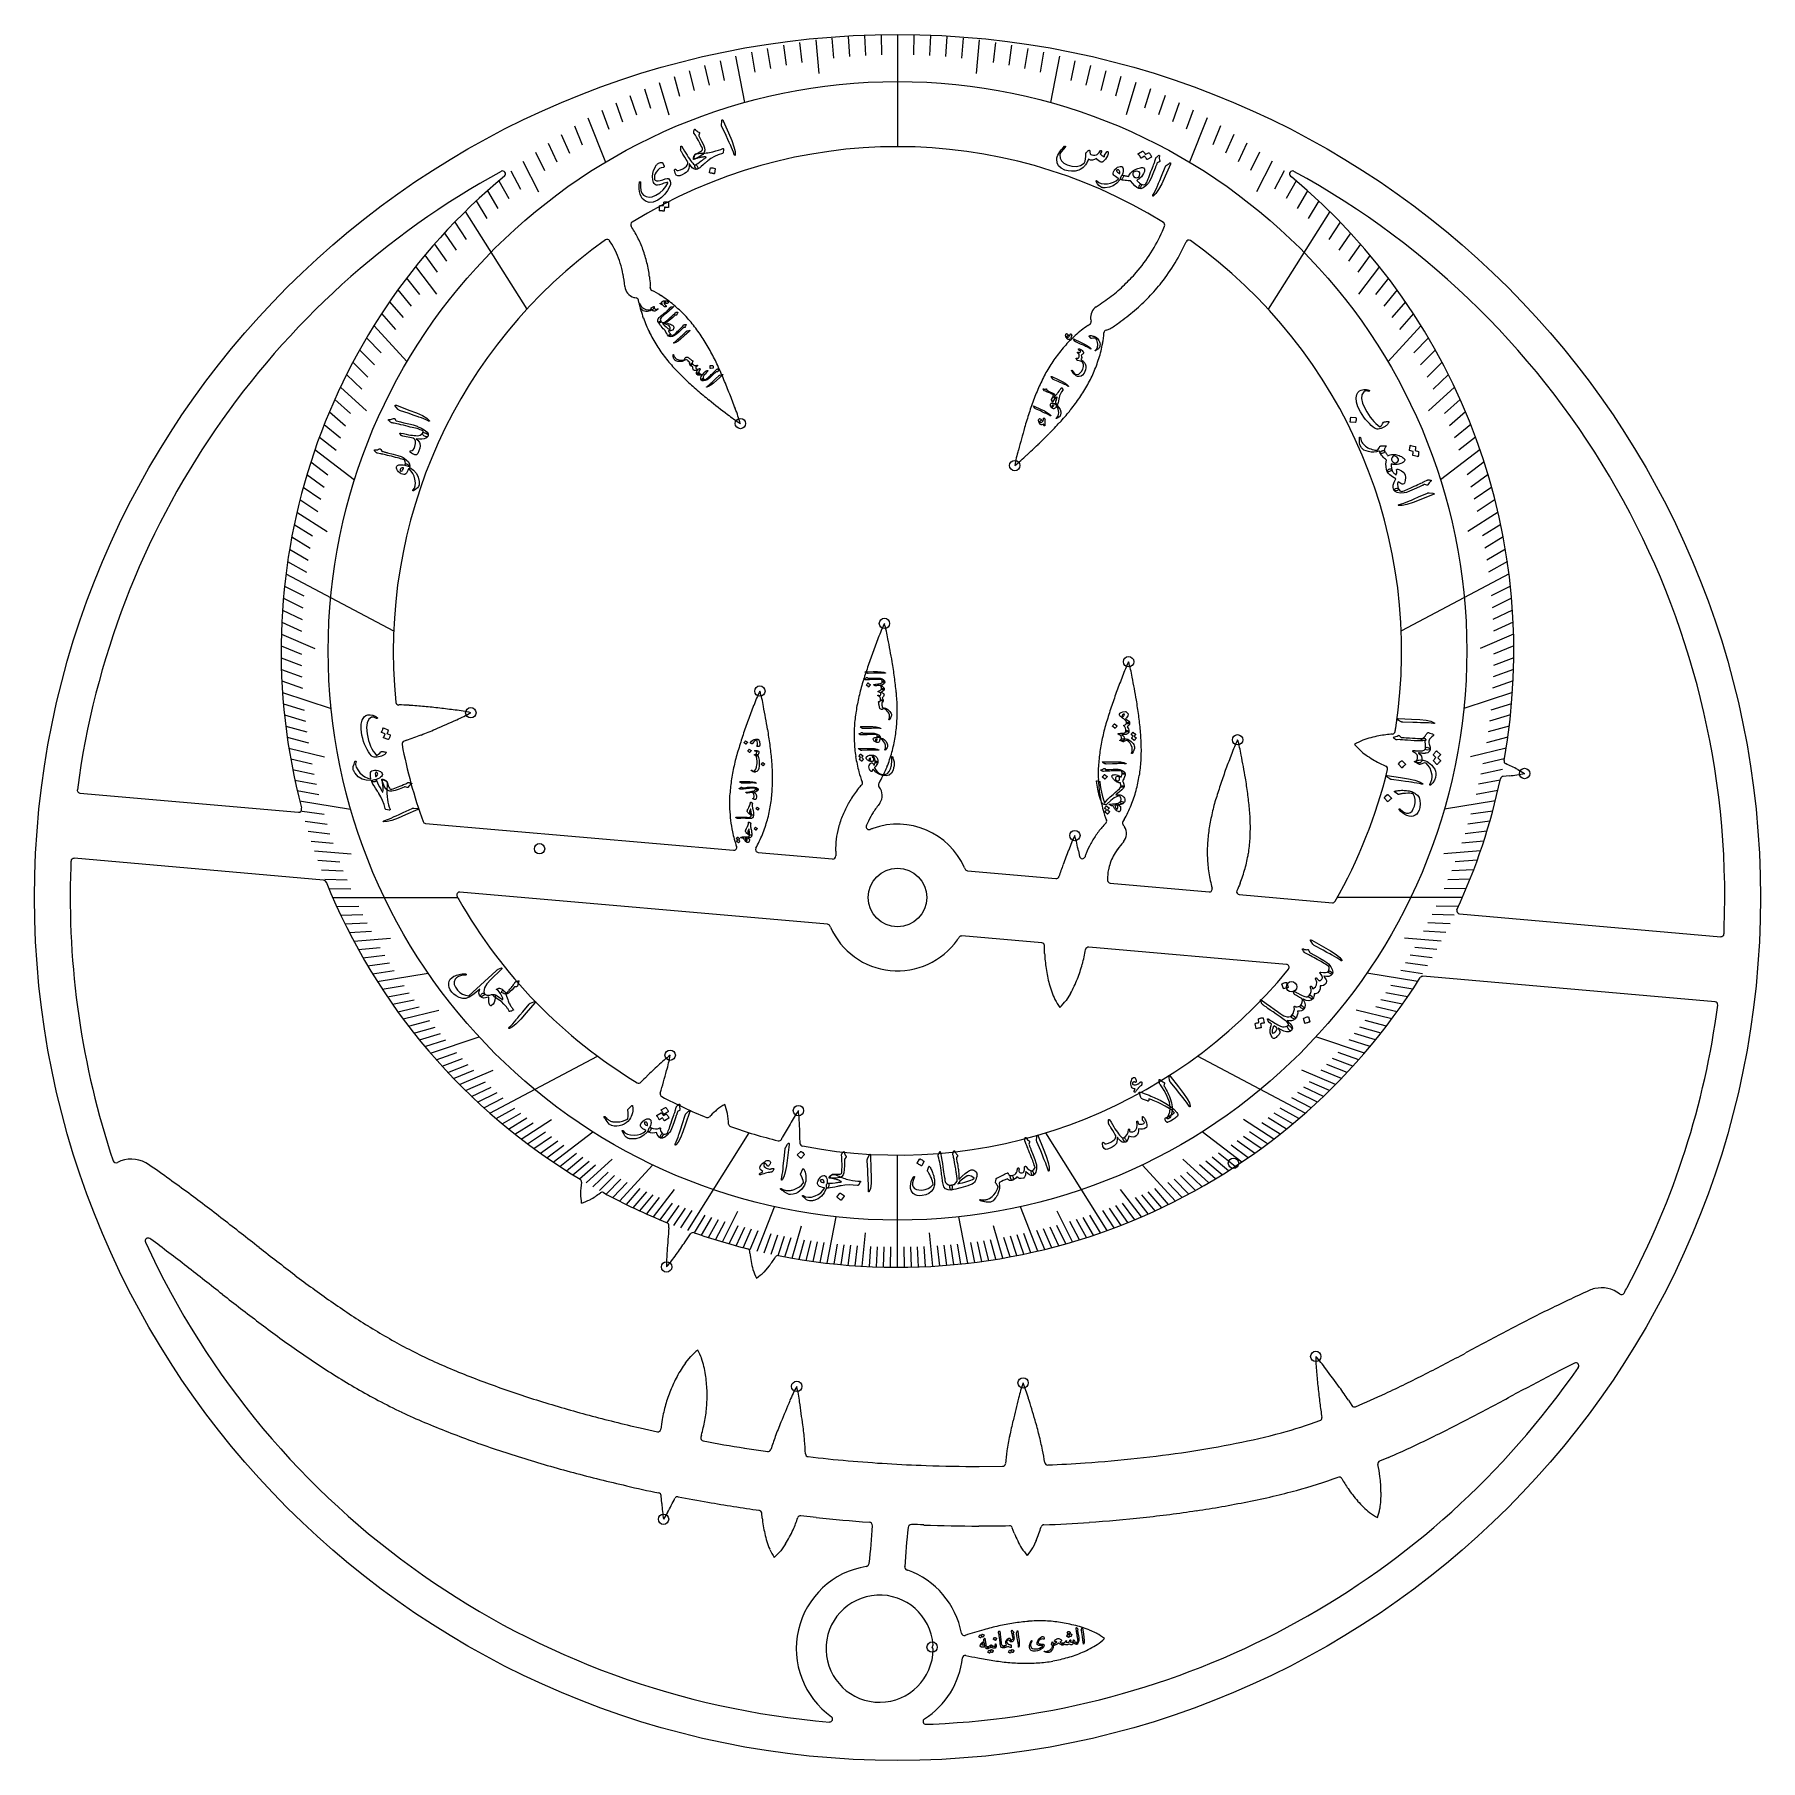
# Model space of a CAD drawing. Header units: millimetres. Extents: x -74 to 74, y -74 to 74.
import ezdxf

# ---------------------------------------------------------------- set-up
doc = ezdxf.new("R2010")
doc.units = ezdxf.units.MM
for name, color, linetype in [('CUT_INNER', 6, 'Continuous'), ('CUT_OUTER', 1, 'Continuous'), ('ENGRAVE', 7, 'Continuous'), ('ENGRAVE_FINE', 8, 'Continuous'), ('TEXT', 5, 'Continuous')]:
    doc.layers.add(name, color=color, linetype=linetype)

msp = doc.modelspace()

# ---------------------------------------------------------------- linework, layer by layer
at = {"layer": 'CUT_INNER'}
for points in [[(33.82, 62.06), (33.89, 62.01)], [(-24.57, 56.21), (-24.77, 56.51)], [(22.79, 57.33), (22.97, 57.77)], [(-23.48, 52.58), (-23.48, 52.58)], [(-21.27, 52.5), (-21.27, 52.5)], [(-22.25, 51.19), (-22.28, 51.39)], [(17.09, 50.82), (17.1, 50.82)], [(16.37, 49.21), (16.54, 49.32)], [(-42.23, 13.53), (-42.46, 13.46)], [(52.62, 10.48), (52.1, 10.42)], [(53.37, 11.01), (53.96, 10.68), (53.96, 10.67)], [(-70.35, 8.98), (-51.53, 7.34)], [(-1.51, 10), (-1.61, 9.82)], [(-51.27, 7.65), (-51.28, 7.7)], [(-1.53, 8.12), (-1.53, 8.11)], [(-40.61, 6.38), (-14.1, 4.06)], [(-2.5, 6.58), (-2.66, 6.22)], [(19.5, 6.71), (19.4, 6.53)], [(19.44, 4.78), (19.44, 4.77)], [(-49.38, 1.49), (-70.84, 3.37)], [(-11.99, 3.88), (-5.58, 3.32)], [(15.57, 4.01), (15.65, 3.54)], [(5.77, 2.56), (5.82, 2.45)], [(6.02, 2.3), (13.63, 1.63)], [(18.07, 1.54), (18.07, 1.46)], [(-6.02, -2.3), (-37.65, 0.47)], [(18.3, 1.23), (26.81, 0.48)], [(29.41, 0.25), (37.42, -0.45)], [(48.34, -1.4), (70.84, -3.37)], [(-5.77, -2.56), (-5.82, -2.45)], [(12.42, -3.91), (5.53, -3.31)], [(33.48, -5.76), (16.45, -4.27)], [(70.35, -8.98), (45.2, -6.78)], [(14.88, -8.25), (14.5, -8.86), (14.5, -8.86)], [(-16.16, -18.86), (-16.06, -18.75)], [(-9.99, -20.81), (-9.91, -20.66)], [(-64.24, -29.41), (-64.33, -29.34)], [(-19.68, -28.43), (-19.66, -28.23)], [(-12.7, -30.6), (-12.71, -30.44)], [(-11.04, -31.69), (-11.51, -32.23), (-11.51, -32.24)], [(-18.24, -40.04), (-17.79, -39.48), (-17.79, -39.48)], [(38.79, -43.25), (39.09, -43.72)], [(-22.14, -45.64), (-20.66, -45.96)], [(-16.86, -46.25), (-16.91, -46.43)], [(-13.15, -47.37), (-11.17, -47.66)], [(7.02, -48.95), (9.04, -48.94)], [(42.24, -48.17), (41.48, -48.49)], [(-20.29, -52.15), (-20.34, -51.48), (-20.34, -51.45)], [(-19.78, -52.91), (-20.13, -53.49), (-20.13, -53.5)], [(-11.64, -53.39), (-11.68, -52.96)], [(-7, -53.34), (-8.31, -53.19)], [(-2.43, -53.74), (-2.44, -53.74)], [(10.05, -54.7), (9.87, -54.22)], [(-9.64, -55.62), (-10.04, -56.21), (-10.05, -56.21)], [(11.94, -55.31), (11.64, -55.95), (11.63, -55.96)], [(16.48, -63.02), (17.14, -63.31), (17.14, -63.32)], [(2.98, -64.49), (2.98, -64.49)], [(2.99, -64.5), (2.98, -64.49)]]:
    msp.add_lwpolyline(points, dxfattribs=at)
msp.add_circle((0, 0), 2.52, dxfattribs=at)
for centre, radius, start, end in [((0, 21.22), 43.38, 58.1781, 121.7694), ((0, 0), 71.17, 118.6268, 172.5228), ((-33.98, 62.26), 0.25, 309.5537, 118.6523), ((33.98, 62.26), 0.25, 61.3477, 230.4492), ((0, 0), 71.18, 357.891, 61.3728), ((0, 21.22), 53.03, 129.6263, 194.7667), ((0, 21.22), 53.03, 349.7535, 50.2744), ((-22.71, 57.89), 0.25, 121.8164, 212.8656), ((22.74, 57.86), 0.25, 337.8041, 58.1836), ((0, 21.22), 43.38, 125.3912, 185.8639), ((-24.98, 56.38), 0.25, 32.8656, 125.332), ((-30.02, 52.91), 8.59, 27.0468, 34.3047), ((-30.83, 52.48), 9.51, 20.1062, 27.1182), ((10.14, 62.86), 13.81, 327.6399, 336.4082), ((25.06, 56.32), 0.25, 54.3164, 156.3598), ((0, 21.22), 43.38, 351.2119, 54.4818), ((-30.54, 52.62), 6.96, 23.8378, 31.0578), ((-31.18, 52.34), 7.66, 16.9833, 23.8188), ((-31.7, 52.16), 10.43, 13.5572, 20.0941), ((10.04, 62.93), 13.93, 318.8638, 327.6027), ((10.17, 62.84), 16, 321.6295, 336.3483), ((-32.26, 52.01), 8.79, 10.6683, 16.9726), ((-34.13, 51.66), 10.7, 4.9261, 10.628), ((-33.04, 51.84), 11.81, 7.5901, 13.5506), ((9.3, 63.57), 14.91, 313.3074, 318.8858), ((-22.37, 52.7), 1.11, 186.5582, 253.5619), ((-28.4, 52.32), 7.16, 3.227, 8.6896), ((-21.03, 52.46), 0.248, 171.0231, 220.8122), ((-22.4, 52.7), 1.14, 349.7217, 1.0053), ((-21.03, 52.46), 0.25, 220.7156, 243.4742), ((-23.73, 46.83), 5.99, 55.6829, 64.3896), ((8.39, 64.54), 16.25, 308.0109, 313.3), ((9.64, 63.26), 16.68, 315.9552, 321.6351), ((-22.4, 52.59), 1, 253.25, 264.3075), ((-22.53, 51.35), 0.25, 9.6508, 82.3211), ((-11.76, 53.45), 10.73, 192.1846, 199.5664), ((-26.51, 42.28), 11.33, 50.2298, 57.065), ((-26.77, 41.96), 11.74, 43.8295, 50.2397), ((17.72, 49.9), 1.11, 124.4744, 185.8526), ((7.06, 66.25), 18.41, 303.047, 307.9874), ((7.81, 65.24), 19.37, 305.41, 310.5138), ((8.86, 64.02), 17.77, 310.5192, 315.9474), ((-10.97, 53.72), 11.56, 199.5055, 206.0977), ((-27.28, 41.48), 12.44, 37.8435, 43.8107), ((-28.55, 40.5), 14.04, 32.5533, 37.8232), ((22.48, 40.39), 10.73, 124.6846, 132.0664), ((16.41, 49.53), 0.25, 302.1508, 14.6114), ((17.63, 49.89), 1.02, 185.6068, 196.7109), ((13.15, 57.34), 9.85, 301.2585, 306.7211), ((-10.58, 53.92), 12, 206.1077, 212.3273), ((-31.15, 38.84), 17.13, 28.1971, 32.5404), ((23.03, 39.76), 11.56, 132.0055, 138.5977), ((6.51, 49.74), 11.33, 342.7298, 349.565), ((11.78, 48.91), 5.99, 348.1828, 356.8895), ((18.01, 48.57), 0.25, 104.6114, 175.9742), ((17.72, 49.91), 1.12, 281.9331, 298.9627), ((-9.66, 54.5), 13.09, 212.3487, 218.0071), ((-7.89, 55.89), 15.34, 218.0244, 222.8615), ((-36.16, 36.15), 22.82, 24.9012, 28.1932), ((24.25, 38.85), 13.09, 144.8487, 150.5071), ((23.36, 39.47), 12, 138.6077, 144.8273), ((6.11, 49.86), 11.74, 336.3295, 342.7397), ((-4.83, 58.74), 19.52, 222.8699, 226.7026), ((-46.27, 31.46), 33.96, 22.6723, 24.9051), ((26.21, 37.75), 15.34, 150.5244, 155.3615), ((5.48, 50.14), 12.44, 330.3435, 336.3107), ((0.55, 64.45), 27.36, 226.7025, 229.4636), ((11.22, 76.91), 43.77, 229.4554, 231.1966), ((-69.28, 21.83), 58.9, 21.3906, 22.6864), ((-103.66, 8.28), 95.86, 20.6386, 21.4407), ((30.01, 36.01), 19.52, 155.3699, 159.2026), ((4.08, 50.94), 14.04, 325.0533, 330.3232), ((37.2, 109.2), 85.21, 231.1852, 232.5355), ((-24.45, 37.84), 11.31, 15.0492, 21.9247), ((52.94, 28.14), 43.77, 161.9554, 163.6966), ((37.34, 33.22), 27.36, 159.2025, 161.9636), ((-2.84, 56.31), 22.82, 317.4012, 320.6932), ((1.55, 52.71), 17.13, 320.6971, 325.0404), ((-7.54, 50.38), 11.31, 231.1958, 238.0801), ((92.72, 16.49), 85.21, 163.6852, 165.0355), ((-11.05, 63.86), 33.96, 315.1723, 317.4051), ((-54.43, 108), 95.86, 313.1386, 313.9407), ((-28.75, 81.42), 58.9, 313.8906, 315.1864), ((21.25, 35.31), 11.31, 163.6959, 170.5796), ((3.19, 46.13), 11.31, 307.5488, 314.4249), ((87.88, -11.9), 95.86, 159.0761, 159.8782), ((8.99, 18.53), 11.3, 153.4814, 160.3641), ((-11.97, 20.36), 11.31, 9.6333, 16.5171), ((53.16, 0.76), 58.9, 159.8281, 161.1239), ((-84.47, 6.03), 85.21, 9.6227, 10.973), ((29.56, 8.82), 33.96, 161.1098, 163.3426), ((-43.61, 12.95), 43.77, 7.8929, 9.6341), ((30, 15.24), 11.3, 153.4814, 160.3641), ((9.04, 17.07), 11.31, 9.6333, 16.5172), ((18.88, 12.01), 22.82, 163.3387, 166.6307), ((-27.36, 15.2), 27.36, 5.14, 7.9011), ((108.89, -15.2), 95.86, 159.0761, 159.8782), ((-63.46, 2.74), 85.21, 9.6227, 10.973), ((-42.9, 16.81), 0.25, 185.8008, 269.2518), ((-43, 1.09), 15.48, 86.3849, 89.6599), ((-43.93, -17.38), 33.96, 84.5473, 86.7801), ((-46.29, -42.2), 58.9, 83.2656, 84.5614), ((77.16, -17.72), 95.86, 159.0761, 159.8782), ((-1.73, 12.72), 11.3, 153.4814, 160.3641), ((-22.68, 14.55), 11.31, 9.6333, 16.5172), ((-95.19, 0.22), 85.21, 9.6227, 10.973), ((13.35, 13.33), 17.13, 166.6346, 170.9779), ((-19.54, 15.9), 19.52, 1.3074, 5.1401), ((-15.37, 16), 15.34, 356.4619, 1.299), ((50.57, 5.53), 33.96, 161.1098, 163.3426), ((74.17, -2.53), 58.9, 159.8281, 161.1239), ((-22.6, 9.66), 43.77, 7.8929, 9.6341), ((-73.14, 92.89), 85.21, 293.0602, 294.4105), ((-50.54, -78.92), 95.86, 82.5136, 83.3157), ((-39.27, 4.88), 11.31, 76.924, 83.7998), ((-42.36, 25.7), 11.31, 293.0709, 299.9547), ((42.44, -5.05), 58.9, 159.8281, 161.1239), ((10.3, 13.82), 14.04, 170.9908, 176.2607), ((-13.12, 15.87), 13.09, 350.7862, 356.4446), ((39.89, 8.72), 22.82, 163.3387, 166.6307), ((-6.35, 11.91), 27.36, 5.14, 7.9011), ((-42.38, 13.22), 0.25, 107.6232, 190.7227), ((-50.95, 39.47), 27.36, 288.5775, 291.3386), ((-56.91, 54.75), 43.77, 291.3304, 293.0716), ((18.85, 3.01), 33.96, 161.1098, 163.3426), ((-54.32, 7.14), 43.77, 7.8929, 9.6341), ((8.7, 13.93), 12.44, 176.281, 182.2482), ((8.01, 13.9), 11.74, 182.267, 188.6772), ((-12.05, 15.7), 12, 344.5452, 350.7648), ((34.36, 10.04), 17.13, 166.6346, 170.9779), ((1.46, 12.61), 19.52, 1.3074, 5.1401), ((39.38, 8.52), 11.3, 153.4814, 160.3641), ((18.42, 10.36), 11.31, 9.6333, 16.5172), ((43.35, 6.11), 8.13, 114.0143, 119.6765), ((43.11, 4.85), 9.21, 100.6191, 109.5011), ((43.35, 4.03), 10.06, 94.2637, 101.0515), ((42.57, 14.31), 0.25, 275.7116, 350.6836), ((16.34, 18.64), 26.83, 350.6242, 351.3203), ((-0.05, 21.2), 43.33, 190.6795, 199.7756), ((8.17, 6.2), 22.82, 163.3387, 166.6307), ((-38.07, 9.39), 27.36, 5.14, 7.9011), ((7.6, 13.84), 11.33, 188.6673, 195.5025), ((-11.62, 15.58), 11.56, 337.943, 344.5352), ((31.31, 10.53), 14.04, 170.9908, 176.2607), ((5.64, 12.71), 15.34, 356.4619, 1.299), ((118.27, -21.91), 95.86, 159.0761, 159.8782), ((-54.08, -3.97), 85.21, 9.6227, 10.973), ((46.46, 19.46), 9.51, 221.402, 226.2406), ((45.65, 19.75), 9.2, 231.1637, 240.0032), ((2.64, 7.52), 17.13, 166.6346, 170.9779), ((-30.26, 10.09), 19.52, 1.3074, 5.1401), ((-26.09, 10.19), 15.34, 356.4619, 1.299), ((2.5, 12.28), 6, 194.1236, 202.8313), ((-10.85, 15.26), 10.73, 330.6221, 338.0039), ((29.71, 10.64), 12.44, 176.281, 182.2482), ((8.96, 12.41), 12, 344.5452, 350.7648), ((7.89, 12.58), 13.09, 350.7862, 356.4446), ((83.55, -9.24), 58.9, 159.8281, 161.1239), ((0.02, 21.21), 43.36, 330.2274, 346.3832), ((45.73, 19.7), 9.19, 239.3885, 246.2071), ((41.92, 11.06), 0.25, 346.4648, 64.955), ((52.13, 10.17), 0.25, 96.0562, 167.8711), ((52.43, 11.74), 0.25, 169.6345, 244.6104), ((29.79, -36.52), 53.06, 63.619, 64.8704), ((51.64, 21.74), 11.31, 274.9667, 281.8505), ((-70.32, 9.23), 0.25, 172.4414, 195.5811), ((-70.32, 9.23), 0.25, 195.5811, 265), ((-2.02, 8.11), 12.44, 176.281, 182.2482), ((-0.41, 8), 14.04, 170.9908, 176.2607), ((-23.84, 10.05), 13.09, 350.7862, 356.4446), ((4.86, 2.93), 10.45, 144.312, 150.5129), ((1.82, 5.27), 6.62, 139.8965, 145.3591), ((-2.51, 8.88), 0.978, 127.1632, 138.1665), ((-3.26, 9.85), 0.25, 309.025, 21.9117), ((-1.4, 9.69), 0.25, 148.0941, 222.6672), ((-2.42, 8.78), 1.11, 323.2594, 41.5166), ((29.01, 10.61), 11.74, 182.267, 188.6772), ((9.39, 12.29), 11.56, 337.943, 344.5352), ((59.95, -1.19), 33.96, 161.1098, 163.3426), ((-13.22, 2.95), 43.77, 7.8929, 9.6341), ((3.03, 5.2), 27.36, 5.14, 7.9011), ((0.02, 21.21), 53.01, 335.1717, 348.0383), ((-51.51, 7.58), 0.25, 265, 14.9414), ((-2.77, 8.08), 11.68, 182.2587, 191.9863), ((-22.76, 9.88), 12, 344.5452, 350.7648), ((3.7, 3.59), 9.11, 150.5194, 157.3961), ((5.76, 2.33), 9.3, 141.572, 147.4816), ((28.61, 10.55), 11.33, 188.6673, 195.5025), ((23.5, 8.98), 5.99, 194.1203, 202.8271), ((10.16, 11.97), 10.73, 330.6221, 338.0039), ((49.27, 2.01), 22.82, 163.3387, 166.6307), ((10.84, 5.9), 19.52, 1.3074, 5.1401), ((-40.59, 6.63), 0.25, 199.8633, 265), ((-22.34, 9.77), 11.56, 337.943, 344.5352), ((2.32, 4.08), 7.65, 165.3868, 180.6264), ((2.85, 3.95), 8.19, 157.398, 165.3919), ((-2.45, 6.09), 0.25, 165.0403, 291.7969), ((-1.94, 5.92), 0.788, 157.1491, 162.8695), ((4.19, 3.33), 7.44, 147.5271, 154.1371), ((-0.43, 1.14), 5.09, 109.5049, 112.299), ((0, 0), 6.31, 23.8923, 109.6736), ((24.74, 0.01), 9.35, 138.4502, 144.3237), ((18.6, 5.48), 1.13, 128.2316, 139.6092), ((17.75, 6.56), 0.25, 308.6265, 21.9117), ((19.61, 6.4), 0.25, 148.0883, 221.439), ((18.74, 5.6), 0.933, 32.1415, 43.0009), ((18.59, 5.49), 1.11, 320.049, 32.6808), ((40.69, 3.81), 14.04, 170.9908, 176.2607), ((43.74, 3.32), 17.13, 166.6346, 170.9779), ((15.02, 6), 15.34, 356.4619, 1.299), ((-4.12, 7.78), 10.3, 191.8818, 199.2369), ((-21.17, 9.27), 10.29, 330.7621, 338.0798), ((25.37, 0.28), 11.3, 153.4814, 160.3641), ((4.41, 2.11), 11.31, 9.6333, 16.5172), ((22.63, 1.36), 6.84, 151.361, 159.2522), ((23.56, 0.85), 7.9, 144.3071, 151.3505), ((24.97, -0.16), 7.41, 138.2643, 144.5088), ((39.09, 3.92), 12.44, 176.281, 182.2482), ((17.27, 5.86), 13.09, 350.7862, 356.4446), ((-28.92, 1.15), 42.24, 177.3143, 178.0117), ((-70.86, 3.12), 0.25, 85, 177.3633), ((-14.08, 4.31), 0.25, 265, 17.4788), ((-11.97, 4.13), 0.25, 152.5212, 265), ((-5.56, 3.56), 0.25, 265, 2.879), ((0.74, 4.05), 6.06, 180.5036, 184.5103), ((104.26, -30.15), 95.86, 159.0761, 159.8782), ((15.9, 3.59), 0.25, 190.7229, 341.8039), ((19.96, 2.36), 3.99, 159.0823, 163.32), ((22.59, 1.38), 4.57, 151.7193, 159.7174), ((23.51, 0.89), 5.62, 144.5619, 151.7089), ((38.39, 3.9), 11.74, 182.267, 188.6772), ((18.34, 5.69), 12, 344.5452, 350.7648), ((-0.01, 0), 71.17, 177.8908, 198.5678), ((-49.4, 1.24), 0.25, 21.9748, 85), ((6.05, 2.55), 0.25, 203.2031, 265), ((13.66, 1.88), 0.25, 265, 340.8007), ((59.32, -13.8), 48.04, 159.7547, 161.0504), ((21.75, 1.66), 3.68, 168.4417, 181.8565), ((22, 1.6), 3.94, 159.7479, 168.3921), ((37.99, 3.83), 11.33, 188.6673, 195.5025), ((18.76, 5.58), 11.56, 337.943, 344.5352), ((0, 21.22), 53.03, 202.015, 239.0174), ((-37.67, 0.22), 0.25, 85, 209.0039), ((-16.06, 12.19), 24.96, 208.9727, 209.662), ((18.32, 1.48), 0.25, 183.8844, 265), ((26.83, 0.73), 0.25, 265.0138, 17.2499), ((29.43, 0.5), 0.25, 159.8941, 265), ((92.73, -27.03), 69.27, 155.9243, 156.5078), ((0, 21.22), 43.38, 209.5318, 238.9237), ((37.44, -0.2), 0.25, 265, 330.293), ((48.36, -1.15), 0.25, 155.2162, 265), ((-6.05, -2.55), 0.25, 23.2031, 85), ((0, 0), 6.31, 203.8923, 324.8298), ((28.92, -1.15), 42.24, 357.3143, 358.0117), ((0.9, -0.62), 5.22, 324.6827, 327.4799), ((5.51, -3.56), 0.25, 85, 146.9531), ((12.4, -4.16), 0.25, 4.9909, 85), ((-1.8, -4.68), 14.46, 359.4959, 2.1413), ((16.43, -4.52), 0.25, 85.0001, 170.8097), ((70.86, -3.12), 0.25, 265, 357.3633), ((24.39, -4.34), 11.74, 182.267, 188.6772), ((4.76, -2.66), 11.56, 337.943, 344.5352), ((4.34, -2.55), 12, 344.5452, 350.7648), ((33.45, -6), 0.25, 320.8008, 85), ((0, 21.22), 53.03, 258.8767, 327.985), ((0, 21.22), 43.38, 259.1213, 320.8638), ((23.98, -4.41), 11.33, 188.6673, 195.5025), ((5.53, -2.99), 10.73, 330.6221, 338.0039), ((45.18, -7.03), 0.25, 85, 147.832), ((21.94, -5.01), 9.21, 195.2858, 204.1678), ((20.68, -4.88), 8.13, 208.6809, 214.3431), ((7.12, -2.86), 9.51, 316.0687, 320.9072), ((0.01, 0), 71.17, 331.875, 352.5236), ((70.32, -9.23), 0.25, 352.4414, 85), ((44.95, -84.41), 95.86, 133.1386, 133.9407), ((-12.67, -22.54), 11.31, 127.5492, 134.4247), ((-30.72, -11.72), 11.31, 343.6958, 350.58), ((-22.26, -15.72), 0.25, 238.8867, 314.8632), ((0.85, -38.9), 32.48, 133.6265, 134.9223), ((-101.9, 7.03), 84.91, 343.6794, 345.0371), ((-20.17, -16.91), 0.25, 163.2618, 242.0508), ((-0.06, 21.08), 43.23, 242.1083, 247.7374), ((-9.91, -25.92), 9.51, 121.3812, 126.2197), ((-22.52, -20.54), 8.13, 13.9934, 19.6556), ((-16.35, -18.69), 0.25, 247.6758, 317.8337), ((-9.38, -25.29), 9.35, 131.1791, 135.6468), ((-20.62, -19.7), 6.09, 1.9327, 10.6244), ((0.68, -24.92), 11.31, 144.4242, 151.2997), ((-19.74, -19.81), 11.31, 0.5708, 7.4551), ((-14.28, -19.48), 0.25, 182.7943, 251.1232), ((-0.01, 21.2), 43.36, 250.6644, 256.3137), ((73.78, -67.4), 95.86, 150.0136, 150.8157), ((-97.57, -22.62), 89.2, 0.9478, 1.8753), ((-10.21, -20.69), 0.25, 256.4648, 331.0897), ((-8.14, -21.14), 0.25, 180.79, 259.2773), ((-67.24, -22.58), 0.25, 198.4581, 300.3839), ((-65.93, -25.07), 2.56, 60.6394, 117.3762), ((-76.67, -42.28), 22.84, 52.7853, 58.3418), ((-119.27, -103.69), 97.56, 53.4619, 54.6715), ((-27.43, -24.46), 0.25, 351.5413, 58.8867), ((-20.63, -25.61), 6.65, 170.3377, 179.0937), ((-165.76, -166.4), 175.63, 52.1596, 53.4549), ((-19.16, -25.12), 8.13, 182.7434, 188.4056), ((-30.47, -17.38), 9.51, 290.1312, 294.9697), ((-29.85, -19.91), 6.97, 299.1762, 307.954), ((-25.42, -25.61), 0.25, 61.3644, 126.5837), ((-0.04, 21.14), 52.95, 241.5043, 248.0702), ((-797.61, -979.73), 1205.55, 51.97142, 52.15767), ((-19.91, -28.21), 0.25, 354.5118, 68.0273), ((-64.48, -29.55), 0.25, 54.06, 204.7852), ((0, 0), 71.18, 204.6182, 265.2865), ((-165.54, -166.11), 170.15, 52.1573, 53.4603), ((65.21, -35.95), 85.21, 174.9352, 176.2855), ((-96.97, 25.1), 95.86, 324.3886, 325.1907), ((-48.03, -8.73), 36.36, 324.9394, 326.2351), ((-17.59, -29.08), 0.25, 70.8408, 146.1132), ((-0.02, 21.14), 52.95, 250.7173, 255.9246), ((92.24, 158.06), 238.88, 231.9711, 232.9018), ((-8.55, -31.43), 11.32, 174.9476, 181.8246), ((-28.37, -24.34), 11.3, 318.7938, 325.6765), ((-12.96, -30.46), 0.25, 4.7344, 75.7617), ((-3.55, -29.61), 9.21, 186.2233, 195.1053), ((-16.76, -27.01), 7.39, 320.7153, 328.0183), ((-10.28, -31.06), 0.25, 78.9271, 147.1406), ((-797, -978.95), 1199.44, 51.97111, 52.15769), ((13.35, 53.75), 108.11, 232.9028, 234.9412), ((-4.78, -29.28), 8.13, 199.6184, 205.2806), ((-17.85, -25.15), 9.51, 307.0062, 311.8447), ((92.36, 158.21), 244.2, 231.973, 232.9), ((98.93, -121.75), 96.36, 114.1469, 116.5259), ((60.58, -36.16), 2.58, 103.287, 114.5464), ((60.58, -36.14), 2.56, 52.6222, 103.274), ((62.29, -33.92), 0.25, 229.6282, 331.3464), ((23.01, -12.39), 45.05, 331.278, 331.9776), ((-8.19, 23.06), 70.61, 234.9448, 238.0484), ((133.91, -191.81), 174.68, 116.5287, 117.8384), ((13.54, 54.01), 113.55, 232.9028, 234.9261), ((-17.13, 8.75), 53.74, 238.0577, 242.1455), ((609.16, -1091.65), 1192.31, 117.84005, 118.0291), ((-8.08, 23.23), 75.94, 234.9311, 238.0154), ((-21.01, 1.44), 45.46, 242.1676, 247.082), ((-9.53, -46.31), 10.73, 144.2305, 151.6122), ((-11.12, -46.26), 9.51, 129.677, 134.5156), ((-24.37, -42.75), 8.13, 22.2893, 27.9515), ((-25.62, -42.48), 9.21, 8.8941, 17.7761), ((47.3, -39.6), 11.31, 179.4165, 186.2927), ((27.64, -47.12), 11.31, 35.5637, 42.4473), ((-63.41, 171.72), 238.94, 297.0993, 298.0288), ((86.72, -98.65), 65.13, 115.9129, 117.7145), ((58.37, -40.29), 0.25, 325.3711, 115.94), ((-17.06, 8.87), 59, 238.025, 242.0904), ((-7.62, 33.45), 80.16, 247.1766, 250.1189), ((-8.8, -46.72), 11.56, 151.5514, 158.1435), ((-27.71, -42.85), 11.33, 2.2756, 9.1108), ((0, 0), 71.18, 272.4613, 325.3824), ((131.55, -32.47), 95.86, 185.0064, 185.8085), ((-31.29, -91.71), 85.21, 35.553, 36.9033), ((-3.88, 55.38), 108.25, 295.0655, 297.0981), ((193.74, -306.67), 299.06, 117.3314, 118.0755), ((-2.3, 48.09), 95.74, 250.1065, 252.6828), ((-8.4, -46.88), 12, 158.1535, 164.3731), ((-28.12, -42.87), 11.74, 355.8753, 2.2855), ((1.22, -47.55), 11.31, 150.9978, 157.8739), ((-19.64, -44.81), 11.31, 7.145, 14.0286), ((21.42, -45.66), 11.3, 159.8733, 166.7556), ((0.38, -46.18), 11.32, 16.0266, 22.9041), ((-70.07, -68.48), 85.21, 16.0144, 17.3647), ((94.79, -36.27), 58.9, 185.7584, 187.0541), ((2.43, -67.61), 43.77, 33.8232, 35.5644), ((19.58, 4.64), 52.35, 292.2456, 295.3328), ((-229.53, 486.86), 600.3, 297.69907, 298.07555), ((-21.01, 1.43), 50.58, 242.1087, 244.6571), ((-17.03, 10.33), 60.33, 244.8528, 246.9048), ((1.96, 61.71), 110.01, 252.6751, 254.9871), ((5.07, 73.27), 121.98, 254.981, 257.1087), ((-7.35, -47.17), 13.09, 164.3945, 170.053), ((-28.82, -42.81), 12.44, 349.8894, 355.8566), ((73.55, -79.17), 90.24, 156.5751, 157.8501), ((-92.7, -55.97), 85.21, 7.1343, 8.4845), ((97.77, -65.73), 90.24, 165.4553, 166.7302), ((67.98, -39.61), 31.88, 187.0036, 189.2358), ((39.3, -43.58), 0.25, 213.1425, 292.7333), ((-7.55, 33.62), 85.47, 247.1899, 250.0909), ((-20.61, -45.72), 0.25, 257.6036, 353.7061), ((-10.32, -46.76), 10.09, 169.4408, 174.2328), ((-30.4, -42.52), 14.04, 344.5992, 349.8691), ((30.54, -61.64), 43.8, 157.8761, 159.6146), ((-51.57, -50.83), 43.77, 5.4044, 7.1457), ((52.57, -55.05), 43.8, 166.7563, 168.4948), ((-30.23, -57.06), 43.77, 14.2846, 16.0258), ((21.29, -3.4), 44.25, 285.383, 289.8925), ((36.26, -44.77), 0.25, 288.8882, 8.718), ((-21.8, 91.18), 153.41, 296.2021, 297.6972), ((-2.34, 47.98), 100.75, 250.082, 252.664), ((-16.67, -46.51), 0.25, 163.5106, 259.5946), ((3.17, 57.86), 106.49, 259.2388, 261.186), ((-11.14, -47.41), 0.25, 261.5392, 341.6784), ((12.44, -54.95), 24.5, 159.525, 162.2795), ((-32.12, -49.04), 24.23, 2.7515, 5.5016), ((36.49, -51.78), 27.39, 168.4866, 171.2428), ((-14.33, -53.01), 27.36, 11.5317, 14.2927), ((11.85, 39.42), 88.09, 278.5674, 281.3144), ((18.49, 7.49), 55.48, 281.0614, 285.1921), ((6.18, 34.36), 90.07, 293.6065, 296.1982), ((1.94, 61.63), 115.05, 252.6568, 254.9735), ((-7.67, -47.86), 0.25, 183.3446, 263.4932), ((4.25, 51.1), 99.92, 263.1324, 265.1273), ((7.02, 81.05), 130, 265.0318, 267.9882), ((7.21, 85.81), 134.76, 267.9784, 269.9184), ((9.04, -48.69), 0.25, 270.4054, 354.1205), ((25.84, -50.19), 16.62, 171.0746, 174.8951), ((-3.51, -50.86), 16.33, 7.9075, 11.7182), ((12.91, -48.58), 0.25, 188.6628, 272.3964), ((9.63, 41.29), 90.17, 272.0945, 274.1512), ((8.17, 67.41), 116.33, 273.9372, 276.1489), ((9.6, 54.21), 103.05, 276.142, 278.5763), ((41.58, -48.72), 0.25, 112.7337, 192.0529), ((32.11, -50.94), 9.47, 6.8313, 13.2224), ((5.06, 73.22), 127.04, 254.9678, 257.0974), ((21.66, -4.68), 48.03, 285.2838, 289.79), ((38.01, -50.11), 0.25, 29.8076, 108.8882), ((46.38, -45.53), 9.29, 208.6749, 215.0274), ((30.28, -51.24), 11.32, 0.3852, 7.2277), ((-4.12, 31.09), 83.94, 256.7834, 258.7176), ((-20.59, -51.47), 0.25, 3.9427, 78.6086), ((-73.94, -24.05), 61.37, 331.9435, 333.2275), ((-18.92, -51.8), 0.25, 78.6111, 153.2857), ((-2.49, 29.74), 82.93, 258.6051, 260.4019), ((18.2, 8.81), 61.96, 281.0768, 283.1709), ((13.84, 25.94), 79.63, 283.4204, 284.9103), ((48.09, -44.43), 11.33, 214.5976, 221.4327), ((46.52, -45.86), 9.21, 221.2161, 230.098), ((32.41, -51.26), 9.2, 351.7606, 0.6001), ((-8.99, -51.51), 11.31, 183.2418, 190.1252), ((6.58, 78.41), 132.43, 260.0477, 261.9853), ((-11.93, -52.98), 0.25, 4.5949, 81.5395), ((-0.38, -52.17), 11.33, 186.1788, 193.014), ((-17.88, -50.28), 9.8, 335.1551, 341.731), ((-8.34, -53.44), 0.25, 83.4939, 160.4282), ((6.56, 75.03), 129.09, 263.9728, 266.0034), ((8.16, 67.47), 121.51, 273.9267, 276.135), ((9.59, 54.31), 108.27, 276.1284, 278.5589), ((11.83, 39.52), 93.32, 278.5504, 281.2927), ((45.33, -46.29), 8.13, 234.6112, 240.2734), ((32.25, -50.41), 9.51, 341.999, 346.8375), ((-2.44, -52.68), 9.21, 192.7973, 201.6793), ((-18.75, -49.95), 10.73, 328.1337, 335.5154), ((-47.05, -51.76), 44.95, 352.9296, 357.0886), ((-2.46, -54.04), 0.297, 358.2903, 84.2778), ((45.86, -59.83), 45.29, 172.8716, 177.1488), ((1.21, -54.24), 0.297, 90.6705, 173.8101), ((1.08, -68.97), 15.03, 85.5273, 89.5371), ((7.21, 85.8), 139.88, 267.9688, 269.909), ((7.61, 28.56), 82.63, 269.5726, 271.4032), ((9.64, -54.3), 0.25, 20.1885, 91.3919), ((18.61, -51.3), 9.21, 201.6775, 210.5594), ((3.07, -51.51), 9.65, 336.8052, 344.1757), ((12.6, -54.22), 0.25, 92.3971, 162.5948), ((8.74, 56.21), 110.25, 272.001, 274.0306), ((-3.7, -52.5), 8.13, 206.1925, 211.8547), ((-17.16, -49.9), 9.51, 313.5802, 318.4188), ((17.33, -51.31), 8.13, 215.0726, 220.7348), ((3.63, -50.82), 9.51, 322.4604, 327.2989), ((-1.54, -64.63), 7.17, 99.2521, 234.7122), ((-2.74, -57.25), 0.31, 278.9572, 300.0297), ((-2.74, -57.26), 0.297, 300.3061, 353.7044), ((0.91, -57.58), 0.297, 178.387, 249.3882), ((1.28, -56.63), 1.32, 248.9331, 251.8248), ((-1.54, -64.63), 7.17, 10.7261, 70.3107), ((-1.54, -64.63), 4.61, 4.2493, 359.3534), ((12.42, -77.58), 15.34, 94.2744, 99.1115), ((12.25, -75.33), 13.09, 88.5987, 94.2571), ((12.27, -74.24), 12, 82.3577, 88.5773), ((12.32, -73.81), 11.56, 75.7555, 82.3477), ((5.75, -63.25), 0.25, 190.9025, 287.6603), ((19.34, -105.35), 43.99, 105.7076, 107.8948), ((14.84, -89.34), 27.36, 102.9525, 105.7136), ((13.08, -81.7), 19.52, 99.1199, 102.9526), ((12.54, -73), 10.73, 68.4346, 75.8164), ((12.2, -71.44), 9.51, 53.8812, 58.7197), ((12.35, -57.74), 8.13, 306.4934, 312.1556), ((2.81, -64.31), 0.249, 314.1092, 4.6489), ((2.82, -64.68), 0.25, 359.6484, 46.9998), ((5.83, -65.45), 0.25, 77.9664, 174.0891), ((15.64, -20.34), 45.92, 257.7331, 259.0277), ((11.44, -54.53), 11.33, 286.4798, 293.315), ((12.31, -56.46), 9.21, 293.0983, 301.9803), ((-1.54, -64.63), 7.17, 302.5537, 353.6612), ((13.43, -32.08), 33.96, 258.9223, 261.1551), ((11.71, -43.1), 22.82, 261.1512, 264.4432), ((11.16, -48.76), 17.13, 264.4471, 268.7904), ((11.09, -51.84), 14.04, 268.8033, 274.0732), ((11.2, -53.45), 12.44, 274.0935, 280.0607), ((11.32, -54.13), 11.74, 280.0795, 286.4897), ((-5.83, -70.69), 0.25, 265.2539, 54.4922), ((2.45, -70.88), 0.25, 122.6997, 271.9336), ((0.89, -22.24), 48.92, 271.8405, 272.5415)]:
    msp.add_arc(centre, radius, start, end, dxfattribs=at)
at = {"layer": 'CUT_OUTER'}
msp.add_circle((0, 0), 74.25, dxfattribs=at)
at = {"layer": 'ENGRAVE'}
for points in [[(0, 74.25), (0, 64.6)], [(-13.93, 72.39), (-13.16, 68.4)], [(13.93, 72.39), (13.16, 68.4)], [(-26.64, 67.07), (-25.12, 63.26)], [(26.64, 67.07), (25.12, 63.26)], [(-37.19, 59.03), (-31.89, 50.62)], [(37.19, 59.03), (31.89, 50.62)], [(-45.05, 49.2), (-42.2, 46.09)], [(45.05, 49.2), (42.2, 46.09)], [(-50.12, 38.54), (-46.72, 35.93)], [(50.12, 38.54), (46.72, 35.93)], [(-52.62, 27.84), (-43.35, 22.94)], [(52.62, 27.84), (43.35, 22.94)], [(-52.91, 17.65), (-48.73, 16.25)], [(52.91, 17.65), (48.73, 16.25)], [(-51.44, 8.31), (-47.05, 7.6)], [(51.44, 8.31), (47.05, 7.6)], [(-48.6, 0), (-37.84, 0)], [(48.6, 0), (37.84, 0)], [(-44.76, -7.23), (-40.37, -6.52)], [(44.76, -7.23), (40.37, -6.52)], [(-40.17, -13.4), (-35.99, -12)], [(40.17, -13.4), (35.99, -12)], [(-35.08, -18.56), (-25.8, -13.65)], [(35.08, -18.56), (25.8, -13.65)], [(-29.62, -22.78), (-26.21, -20.16)], [(-18.05, -28.65), (-12.75, -20.25)], [(18.05, -28.65), (12.75, -20.25)], [(29.62, -22.78), (26.21, -20.16)], [(0, -31.82), (0, -22.16)], [(-23.91, -26.12), (-21.06, -23)], [(23.91, -26.12), (21.06, -23)], [(-12.08, -30.42), (-10.57, -26.61)], [(12.08, -30.42), (10.57, -26.61)], [(-6.05, -31.47), (-5.29, -27.48)], [(6.05, -31.47), (5.29, -27.48)]]:
    msp.add_lwpolyline(points, dxfattribs=at)
for centre, radius in [((0, 21.22), 48.98), ((-13.52, 40.78), 0.446), ((10.09, 37.16), 0.446), ((-1.12, 23.58), 0.446), ((19.88, 20.29), 0.446), ((-11.84, 17.76), 0.446), ((-36.71, 15.9), 0.446), ((29.26, 13.57), 0.446), ((53.96, 10.67), 0.446), ((-30.8, 4.2), 0.446), ((15.26, 5.33), 0.446), ((33.91, -7.68), 0.446), ((-19.56, -13.57), 0.446), ((-8.52, -18.34), 0.446), ((28.91, -22.87), 0.446), ((-19.87, -31.79), 0.446), ((35.99, -39.48), 0.446), ((10.81, -41.77), 0.446), ((-8.67, -42.06), 0.446), ((-20.13, -53.5), 0.446), ((2.98, -64.49), 0.446)]:
    msp.add_circle(centre, radius, dxfattribs=at)
at = {"layer": 'ENGRAVE_FINE'}
for points in [[(-11.2, 73.05), (-10.94, 71.33)], [(-9.82, 73.33), (-9.59, 71.61)], [(-8.44, 73.57), (-8.24, 71.85)], [(-7.04, 73.78), (-6.77, 70.9)], [(-5.64, 73.95), (-5.51, 72.22)], [(-4.24, 74.08), (-4.14, 72.35)], [(-2.83, 74.17), (-2.76, 72.44)], [(-1.41, 74.23), (-1.38, 72.49)], [(1.41, 74.23), (1.38, 72.49)], [(2.83, 74.17), (2.76, 72.44)], [(4.24, 74.08), (4.14, 72.35)], [(5.64, 73.95), (5.51, 72.22)], [(7.04, 73.78), (6.77, 70.9)], [(8.44, 73.57), (8.24, 71.85)], [(9.82, 73.33), (9.59, 71.61)], [(11.2, 73.05), (10.94, 71.33)], [(-16.6, 71.58), (-16.21, 69.88)], [(-15.27, 72), (-14.91, 70.3)], [(-12.57, 72.74), (-12.27, 71.02)], [(12.57, 72.74), (12.27, 71.02)], [(15.27, 72), (14.91, 70.3)], [(16.6, 71.58), (16.21, 69.88)], [(-20.5, 70.13), (-19.68, 67.33)], [(-19.22, 70.64), (-18.76, 68.96)], [(-17.92, 71.13), (-17.49, 69.44)], [(17.92, 71.13), (17.49, 69.44)], [(19.22, 70.64), (18.76, 68.96)], [(20.5, 70.13), (19.68, 67.33)], [(-24.24, 68.38), (-23.66, 66.73)], [(-23.02, 69), (-22.46, 67.33)], [(-21.77, 69.58), (-21.25, 67.91)], [(21.77, 69.58), (21.25, 67.91)], [(23.02, 69), (22.46, 67.33)], [(24.24, 68.38), (23.66, 66.73)], [(-25.45, 67.74), (-24.83, 66.1)], [(25.45, 67.74), (24.83, 66.1)], [(-28.94, 65.66), (-28.23, 64.04)], [(-27.8, 66.38), (-27.12, 64.76)], [(27.8, 66.38), (27.12, 64.76)], [(28.94, 65.66), (28.23, 64.04)], [(-31.16, 64.13), (-30.38, 62.55)], [(-30.06, 64.91), (-29.32, 63.31)], [(30.06, 64.91), (29.32, 63.31)], [(31.16, 64.13), (30.38, 62.55)], [(-33.27, 62.52), (-32.44, 60.95)], [(-32.23, 63.34), (-30.89, 60.71)], [(32.23, 63.34), (30.89, 60.71)], [(33.27, 62.52), (32.44, 60.95)], [(-34.29, 61.67), (-33.43, 60.13)], [(34.29, 61.67), (33.43, 60.13)], [(-36.25, 59.93), (-35.33, 58.41)], [(-35.28, 60.81), (-34.39, 59.28)], [(35.28, 60.81), (34.39, 59.28)], [(36.25, 59.93), (35.33, 58.41)], [(-38.1, 58.11), (-37.12, 56.62)], [(38.1, 58.11), (37.12, 56.62)], [(-38.98, 57.17), (-37.98, 55.7)], [(38.98, 57.17), (37.98, 55.7)], [(-40.67, 55.26), (-39.61, 53.81)], [(-39.84, 56.22), (-38.81, 54.76)], [(39.84, 56.22), (38.81, 54.76)], [(40.67, 55.26), (39.61, 53.81)], [(-41.47, 54.28), (-39.65, 51.9)], [(41.47, 54.28), (39.65, 51.9)], [(-42.98, 52.28), (-41.84, 50.89)], [(-42.24, 53.28), (-41.12, 51.88)], [(42.24, 53.28), (41.12, 51.88)], [(42.98, 52.28), (41.84, 50.89)], [(-43.7, 51.26), (-42.53, 49.89)], [(43.7, 51.26), (42.53, 49.89)], [(-44.39, 50.24), (-43.19, 48.88)], [(44.39, 50.24), (43.19, 48.88)], [(-45.68, 48.16), (-44.43, 46.85)], [(45.68, 48.16), (44.43, 46.85)], [(-46.86, 46.05), (-45.56, 44.78)], [(-46.28, 47.11), (-45.01, 45.82)], [(46.28, 47.11), (45.01, 45.82)], [(46.86, 46.05), (45.56, 44.78)], [(-47.41, 44.99), (-46.09, 43.74)], [(47.41, 44.99), (46.09, 43.74)], [(-47.93, 43.92), (-45.69, 41.87)], [(47.93, 43.92), (45.69, 41.87)], [(-48.88, 41.78), (-47.5, 40.59)], [(-48.42, 42.85), (-47.05, 41.64)], [(48.42, 42.85), (47.05, 41.64)], [(48.88, 41.78), (47.5, 40.59)], [(-49.32, 40.7), (-47.91, 39.54)], [(49.32, 40.7), (47.91, 39.54)], [(-49.74, 39.62), (-48.3, 38.48)], [(49.74, 39.62), (48.3, 38.48)], [(-50.48, 37.47), (-49.01, 36.37)], [(50.48, 37.47), (49.01, 36.37)], [(-50.82, 36.39), (-49.32, 35.31)], [(50.82, 36.39), (49.32, 35.31)], [(-51.41, 34.23), (-49.87, 33.21)], [(-51.13, 35.31), (-49.61, 34.26)], [(51.13, 35.31), (49.61, 34.26)], [(51.41, 34.23), (49.87, 33.21)], [(-51.67, 33.16), (-49.07, 31.49)], [(51.67, 33.16), (49.07, 31.49)], [(-51.91, 32.09), (-50.33, 31.11)], [(51.91, 32.09), (50.33, 31.11)], [(-52.31, 29.96), (-50.7, 29.03)], [(-52.12, 31.02), (-50.53, 30.07)], [(52.12, 31.02), (50.53, 30.07)], [(52.31, 29.96), (50.7, 29.03)], [(-52.47, 28.9), (-50.84, 28)], [(52.47, 28.9), (50.84, 28)], [(-52.74, 26.79), (-51.08, 25.95)], [(52.74, 26.79), (51.08, 25.95)], [(-52.84, 25.75), (-51.16, 24.93)], [(52.84, 25.75), (51.16, 24.93)], [(-52.92, 24.71), (-51.22, 23.92)], [(52.92, 24.71), (51.22, 23.92)], [(-53.01, 22.66), (-50.14, 21.43)], [(-52.98, 23.68), (-51.27, 22.92)], [(53.01, 22.66), (50.14, 21.43)], [(52.98, 23.68), (51.27, 22.92)], [(-53.03, 21.64), (-51.29, 20.93)], [(53.03, 21.64), (51.29, 20.93)], [(-53.03, 20.63), (-51.28, 19.95)], [(-53.01, 19.63), (-51.25, 18.98)], [(53.01, 19.63), (51.25, 18.98)], [(53.03, 20.63), (51.28, 19.95)], [(-52.97, 18.63), (-51.19, 18.01)], [(52.97, 18.63), (51.19, 18.01)], [(-52.84, 16.67), (-51.04, 16.11)], [(52.84, 16.67), (51.04, 16.11)], [(-52.75, 15.71), (-50.94, 15.17)], [(52.75, 15.71), (50.94, 15.17)], [(-52.64, 14.75), (-50.82, 14.24)], [(-52.51, 13.8), (-50.68, 13.32)], [(52.51, 13.8), (50.68, 13.32)], [(52.64, 14.75), (50.82, 14.24)], [(-52.37, 12.86), (-49.3, 12.11)], [(-52.21, 11.93), (-50.37, 11.51)], [(52.37, 12.86), (49.3, 12.11)], [(52.21, 11.93), (50.37, 11.51)], [(-52.04, 11.01), (-50.19, 10.62)], [(52.04, 11.01), (50.19, 10.62)], [(-51.85, 10.1), (-49.99, 9.74)], [(-51.65, 9.2), (-49.79, 8.87)], [(51.65, 9.2), (49.79, 8.87)], [(51.85, 10.1), (49.99, 9.74)], [(-51.21, 7.43), (-49.33, 7.16)], [(51.21, 7.43), (49.33, 7.16)], [(-50.97, 6.56), (-49.08, 6.32)], [(50.97, 6.56), (49.08, 6.32)], [(-50.71, 5.71), (-48.83, 5.49)], [(-50.45, 4.86), (-48.56, 4.68)], [(50.45, 4.86), (48.56, 4.68)], [(50.71, 5.71), (48.83, 5.49)], [(-50.17, 4.02), (-47, 3.77)], [(-49.88, 3.2), (-47.98, 3.07)], [(50.17, 4.02), (47, 3.77)], [(49.88, 3.2), (47.98, 3.07)], [(-49.57, 2.38), (-47.68, 2.29)], [(-49.26, 1.58), (-47.36, 1.52)], [(49.26, 1.58), (47.36, 1.52)], [(49.57, 2.38), (47.68, 2.29)], [(-48.94, 0.78), (-47.04, 0.75)], [(48.94, 0.78), (47.04, 0.75)], [(-48.26, -0.77), (-46.36, -0.74)], [(-47.9, -1.53), (-46, -1.47)], [(47.9, -1.53), (46, -1.47)], [(48.26, -0.77), (46.36, -0.74)], [(-47.54, -2.28), (-45.64, -2.19)], [(-47.17, -3.02), (-45.27, -2.9)], [(47.17, -3.02), (45.27, -2.9)], [(47.54, -2.28), (45.64, -2.19)], [(-46.79, -3.75), (-43.62, -3.5)], [(-46.4, -4.47), (-44.51, -4.29)], [(46.79, -3.75), (43.62, -3.5)], [(46.4, -4.47), (44.51, -4.29)], [(-46, -5.18), (-44.11, -4.96)], [(-45.59, -5.87), (-43.71, -5.63)], [(45.59, -5.87), (43.71, -5.63)], [(46, -5.18), (44.11, -4.96)], [(-45.18, -6.56), (-43.3, -6.29)], [(45.18, -6.56), (43.3, -6.29)], [(-44.33, -7.9), (-42.46, -7.56)], [(-43.89, -8.55), (-42.03, -8.19)], [(-43.45, -9.19), (-41.59, -8.8)], [(43.45, -9.19), (41.59, -8.8)], [(43.89, -8.55), (42.03, -8.19)], [(44.33, -7.9), (42.46, -7.56)], [(-43, -9.83), (-41.15, -9.4)], [(-42.54, -10.45), (-39.47, -9.69)], [(42.54, -10.45), (39.47, -9.69)], [(43, -9.83), (41.15, -9.4)], [(-42.08, -11.06), (-40.25, -10.58)], [(-41.61, -11.66), (-39.79, -11.15)], [(-41.14, -12.25), (-39.33, -11.71)], [(41.14, -12.25), (39.33, -11.71)], [(41.61, -11.66), (39.79, -11.15)], [(42.08, -11.06), (40.25, -10.58)], [(-40.66, -12.83), (-38.86, -12.26)], [(-39.69, -13.96), (-37.91, -13.34)], [(39.69, -13.96), (37.91, -13.34)], [(40.66, -12.83), (38.86, -12.26)], [(-39.19, -14.51), (-37.43, -13.86)], [(-38.69, -15.05), (-36.94, -14.37)], [(38.69, -15.05), (36.94, -14.37)], [(39.19, -14.51), (37.43, -13.86)], [(-38.19, -15.58), (-36.45, -14.87)], [(-37.68, -16.1), (-34.8, -14.87)], [(-37.17, -16.61), (-35.46, -15.85)], [(-36.65, -17.11), (-34.96, -16.32)], [(37.68, -16.1), (34.8, -14.87)], [(36.65, -17.11), (34.96, -16.32)], [(37.17, -16.61), (35.46, -15.85)], [(38.19, -15.58), (36.45, -14.87)], [(-36.13, -17.61), (-34.45, -16.79)], [(-35.6, -18.09), (-33.94, -17.24)], [(35.6, -18.09), (33.94, -17.24)], [(36.13, -17.61), (34.45, -16.79)], [(-34.54, -19.02), (-32.91, -18.13)], [(-34.01, -19.48), (-32.4, -18.55)], [(-33.47, -19.92), (-31.88, -18.97)], [(-32.38, -20.78), (-29.78, -19.11)], [(32.38, -20.78), (29.78, -19.11)], [(33.47, -19.92), (31.88, -18.97)], [(34.01, -19.48), (32.4, -18.55)], [(34.54, -19.02), (32.91, -18.13)], [(-32.93, -20.35), (-31.35, -19.38)], [(-31.83, -21.2), (-30.3, -20.17)], [(-31.28, -21.61), (-29.77, -20.56)], [(31.28, -21.61), (29.77, -20.56)], [(31.83, -21.2), (30.3, -20.17)], [(32.93, -20.35), (31.35, -19.38)], [(-30.73, -22), (-29.23, -20.93)], [(-30.17, -22.39), (-28.7, -21.3)], [(-29.05, -23.15), (-27.62, -22.01)], [(29.05, -23.15), (27.62, -22.01)], [(30.17, -22.39), (28.7, -21.3)], [(30.73, -22), (29.23, -20.93)], [(-28.49, -23.51), (-27.08, -22.35)], [(-27.93, -23.87), (-26.54, -22.68)], [(-27.36, -24.21), (-25.99, -23)], [(-26.79, -24.55), (-24.55, -22.5)], [(-26.22, -24.88), (-24.9, -23.63)], [(26.79, -24.55), (24.55, -22.5)], [(26.22, -24.88), (24.9, -23.63)], [(27.36, -24.21), (25.99, -23)], [(27.93, -23.87), (26.54, -22.68)], [(28.49, -23.51), (27.08, -22.35)], [(-25.64, -25.2), (-24.35, -23.93)], [(-25.07, -25.52), (-23.8, -24.22)], [(-24.49, -25.82), (-23.25, -24.51)], [(-23.33, -26.41), (-22.14, -25.05)], [(-21, -27.48), (-19.18, -25.11)], [(21, -27.48), (19.18, -25.11)], [(23.33, -26.41), (22.14, -25.05)], [(24.49, -25.82), (23.25, -24.51)], [(25.07, -25.52), (23.8, -24.22)], [(25.64, -25.2), (24.35, -23.93)], [(-22.75, -26.69), (-21.58, -25.32)], [(-22.17, -26.96), (-21.02, -25.57)], [(-21.58, -27.22), (-20.47, -25.82)], [(-20.41, -27.73), (-19.35, -26.29)], [(-19.82, -27.97), (-18.79, -26.51)], [(19.82, -27.97), (18.79, -26.51)], [(20.41, -27.73), (19.35, -26.29)], [(21.58, -27.22), (20.47, -25.82)], [(22.17, -26.96), (21.02, -25.57)], [(22.75, -26.69), (21.58, -25.32)], [(-19.23, -28.21), (-18.23, -26.73)], [(-18.64, -28.43), (-17.66, -26.94)], [(-17.46, -28.86), (-16.54, -27.34)], [(-16.86, -29.06), (-15.97, -27.53)], [(-16.27, -29.26), (-15.41, -27.71)], [(-15.67, -29.45), (-14.84, -27.88)], [(-15.07, -29.63), (-13.74, -27)], [(-14.48, -29.8), (-13.71, -28.21)], [(14.48, -29.8), (13.71, -28.21)], [(15.07, -29.63), (13.74, -27)], [(15.67, -29.45), (14.84, -27.88)], [(16.27, -29.26), (15.41, -27.71)], [(16.86, -29.06), (15.97, -27.53)], [(17.46, -28.86), (16.54, -27.34)], [(18.64, -28.43), (17.66, -26.94)], [(19.23, -28.21), (18.23, -26.73)], [(-13.88, -29.97), (-13.14, -28.37)], [(-13.28, -30.13), (-12.57, -28.51)], [(-12.68, -30.28), (-12, -28.65)], [(-11.48, -30.56), (-10.86, -28.91)], [(-10.88, -30.69), (-10.29, -29.03)], [(-10.28, -30.81), (-9.72, -29.15)], [(-9.68, -30.93), (-9.15, -29.25)], [(-9.07, -31.03), (-8.26, -28.24)], [(-8.47, -31.13), (-8.01, -29.45)], [(-7.87, -31.23), (-7.44, -29.54)], [(-7.26, -31.32), (-6.87, -29.62)], [(-6.66, -31.4), (-6.3, -29.69)], [(-3.03, -31.73), (-2.75, -28.84)], [(3.03, -31.73), (2.75, -28.84)], [(6.66, -31.4), (6.3, -29.69)], [(7.26, -31.32), (6.87, -29.62)], [(7.87, -31.23), (7.44, -29.54)], [(8.47, -31.13), (8.01, -29.45)], [(9.07, -31.03), (8.26, -28.24)], [(9.68, -30.93), (9.15, -29.25)], [(10.28, -30.81), (9.72, -29.15)], [(10.88, -30.69), (10.29, -29.03)], [(11.48, -30.56), (10.86, -28.91)], [(12.68, -30.28), (12, -28.65)], [(13.28, -30.13), (12.57, -28.51)], [(13.88, -29.97), (13.14, -28.37)], [(-5.45, -31.53), (-5.15, -29.82)], [(-4.84, -31.59), (-4.58, -29.87)], [(-4.24, -31.65), (-4.01, -29.92)], [(-3.63, -31.69), (-3.44, -29.96)], [(-2.42, -31.76), (-2.29, -30.03)], [(-1.82, -31.78), (-1.72, -30.05)], [(-1.21, -31.8), (-1.15, -30.06)], [(-0.61, -31.81), (-0.57, -30.07)], [(0.61, -31.81), (0.57, -30.07)], [(1.21, -31.8), (1.15, -30.06)], [(1.82, -31.78), (1.72, -30.05)], [(2.42, -31.76), (2.29, -30.03)], [(3.63, -31.69), (3.44, -29.96)], [(4.24, -31.65), (4.01, -29.92)], [(4.84, -31.59), (4.58, -29.87)], [(5.45, -31.53), (5.15, -29.82)]]:
    msp.add_lwpolyline(points, dxfattribs=at)
at = {"layer": 'TEXT'}
for points in [[(-15.12, 66.78), (-15.1, 66.88), (-15.08, 66.92), (-15.04, 66.9), (-15, 66.83), (-14.54, 65.78), (-14.26, 65.13), (-14.07, 64.6), (-13.97, 64.19), (-13.97, 63.9), (-13.98, 63.87), (-13.98, 63.86), (-13.99, 63.85), (-14.01, 63.86), (-14.02, 63.87), (-14.03, 63.88), (-14.04, 63.9), (-14.05, 63.93), (-14.11, 64.12), (-14.19, 64.32), (-14.28, 64.53), (-14.38, 64.75), (-14.4, 64.8), (-14.47, 64.96), (-14.59, 65.21), (-14.75, 65.56), (-15.12, 66.33), (-15.14, 66.37), (-15.15, 66.41), (-15.15, 66.45), (-15.15, 66.48)], [(-16.78, 64.45), (-16.84, 64.58), (-16.91, 64.7), (-16.97, 64.84), (-17.05, 64.97), (-17.12, 65.12), (-17.21, 65.27), (-17.29, 65.43), (-17.39, 65.59), (-17.51, 65.75), (-17.52, 65.77), (-17.53, 65.8), (-17.53, 65.82), (-17.53, 65.84), (-17.53, 65.86), (-17.52, 65.87), (-17.52, 65.89), (-17.51, 65.92), (-17.51, 65.95), (-17.5, 65.98), (-17.49, 66.02), (-17.48, 66.07), (-17.48, 66.08), (-17.47, 66.09), (-17.47, 66.1), (-17.45, 66.11), (-17.44, 66.11), (-17.43, 66.11), (-17.42, 66.1), (-17.41, 66.09), (-17.34, 66.01), (-17.27, 65.95), (-17.18, 65.89), (-17.08, 65.84), (-17.05, 65.82), (-17.04, 65.8), (-17.04, 65.78), (-17.04, 65.75), (-17.09, 65.59), (-17.09, 65.57), (-17.09, 65.55), (-17.08, 65.52), (-17.07, 65.49), (-16.85, 65.08), (-16.7, 64.75), (-16.61, 64.49), (-16.59, 64.3), (-16.63, 64.11), (-16.76, 63.94), (-16.98, 63.77), (-17.28, 63.6), (-17.4, 63.56), (-17.47, 63.57), (-17.5, 63.64), (-17.48, 63.76), (-17.47, 63.78), (-17.47, 63.8), (-17.46, 63.81), (-17.46, 63.83), (-17.45, 63.85), (-17.45, 63.86), (-17.44, 63.88), (-17.44, 63.89), (-17.43, 63.92), (-17.41, 63.95), (-17.38, 63.97), (-17.35, 63.99), (-17.19, 64.05), (-17.06, 64.12), (-16.94, 64.18), (-16.85, 64.24), (-16.8, 64.29), (-16.77, 64.34), (-16.77, 64.39), (-16.78, 64.45)], [(-17.39, 63.04), (-17.35, 63.04), (-17.32, 63.03), (-17.28, 63), (-17.26, 62.97), (-17.23, 62.92), (-17.21, 62.87), (-17.19, 62.82), (-17.18, 62.78), (-17.18, 62.73), (-17.19, 62.7), (-17.2, 62.67), (-17.23, 62.66), (-17.37, 62.64), (-17.51, 62.68), (-17.66, 62.79), (-17.8, 62.97), (-17.82, 63), (-17.84, 63.02), (-17.86, 63.05), (-17.87, 63.06), (-17.88, 63.08), (-17.89, 63.09), (-17.9, 63.1), (-17.9, 63.1), (-17.91, 63.11), (-17.92, 63.11), (-17.92, 63.1), (-17.92, 63.08), (-17.92, 62.89), (-17.95, 62.72), (-18, 62.59), (-18.07, 62.49), (-18.19, 62.38), (-18.34, 62.28), (-18.52, 62.19), (-18.74, 62.1), (-18.9, 62.08), (-19.03, 62.15), (-19.12, 62.31), (-19.18, 62.57), (-19.18, 62.6), (-19.17, 62.63), (-19.16, 62.65), (-19.14, 62.67), (-19.12, 62.67), (-19.1, 62.67), (-19.08, 62.66), (-19.06, 62.64), (-19.01, 62.59), (-18.97, 62.56), (-18.92, 62.55), (-18.88, 62.55), (-18.67, 62.61), (-18.48, 62.69), (-18.31, 62.8), (-18.16, 62.92), (-18.1, 63), (-18.06, 63.08), (-18.04, 63.16), (-18.04, 63.26), (-18.06, 63.3), (-18.11, 63.38), (-18.19, 63.51), (-18.3, 63.69), (-18.36, 63.79), (-18.41, 63.87), (-18.46, 63.95), (-18.5, 64.02), (-18.54, 64.08), (-18.56, 64.13), (-18.59, 64.16), (-18.61, 64.19), (-18.63, 64.23), (-18.64, 64.27), (-18.65, 64.31), (-18.66, 64.34), (-18.65, 64.39), (-18.65, 64.43), (-18.65, 64.46), (-18.65, 64.5), (-18.65, 64.53), (-18.65, 64.55), (-18.65, 64.58), (-18.65, 64.6), (-18.64, 64.62), (-18.64, 64.63), (-18.63, 64.64), (-18.61, 64.65), (-18.6, 64.65), (-18.58, 64.65), (-18.57, 64.64), (-18.56, 64.62), (-18.44, 64.42), (-18.32, 64.22), (-18.21, 64.03), (-18.1, 63.86), (-18, 63.7), (-17.9, 63.55), (-17.8, 63.41), (-17.72, 63.29), (-17.62, 63.17), (-17.54, 63.09), (-17.46, 63.05), (-17.39, 63.04)], [(-16.95, 64.03), (-16.83, 64.03), (-16.7, 64.04), (-16.58, 64.05), (-16.45, 64.06), (-16.31, 64.08), (-16.18, 64.11), (-16.04, 64.13), (-15.9, 64.16), (-15.64, 64.23), (-15.4, 64.29), (-15.21, 64.36), (-15.04, 64.43), (-15.02, 64.44), (-15.01, 64.44), (-14.99, 64.43), (-14.98, 64.42), (-14.97, 64.41), (-14.96, 64.39), (-14.96, 64.37), (-14.96, 64.35), (-15.01, 64.07), (-15.02, 64.05), (-15.03, 64.03), (-15.05, 64.02), (-15.07, 64.01), (-15.42, 63.89), (-15.75, 63.75), (-16.05, 63.58), (-16.32, 63.39), (-16.33, 63.38), (-16.36, 63.36), (-16.39, 63.33), (-16.44, 63.29), (-16.49, 63.25), (-16.56, 63.19), (-16.63, 63.12), (-16.72, 63.05), (-16.88, 62.9), (-17.02, 62.79), (-17.13, 62.71), (-17.23, 62.66), (-17.25, 62.65), (-17.29, 62.67), (-17.33, 62.71), (-17.37, 62.77), (-17.43, 62.87), (-17.45, 62.95), (-17.43, 63.01), (-17.38, 63.05), (-17.3, 63.09), (-17.19, 63.16), (-17.05, 63.26), (-16.88, 63.38), (-16.79, 63.45), (-16.71, 63.5), (-16.65, 63.55), (-16.59, 63.59), (-16.55, 63.62), (-16.51, 63.65), (-16.49, 63.66), (-16.48, 63.67), (-16.48, 63.67), (-16.48, 63.68), (-16.48, 63.68), (-16.47, 63.68), (-16.47, 63.68), (-16.47, 63.68), (-16.47, 63.68), (-16.47, 63.69), (-16.46, 63.7), (-16.45, 63.71), (-16.46, 63.71), (-16.47, 63.71), (-16.53, 63.72), (-16.59, 63.72), (-16.65, 63.72), (-16.72, 63.71), (-16.78, 63.7), (-16.85, 63.69), (-16.92, 63.68), (-16.99, 63.66), (-17.06, 63.65), (-17.13, 63.63), (-17.2, 63.61), (-17.27, 63.59), (-17.33, 63.57), (-17.39, 63.54), (-17.45, 63.52), (-17.51, 63.49), (-17.52, 63.49), (-17.54, 63.49), (-17.54, 63.49), (-17.55, 63.51), (-17.55, 63.53), (-17.55, 63.56), (-17.55, 63.59), (-17.55, 63.61), (-17.54, 63.64), (-17.54, 63.67), (-17.53, 63.7), (-17.53, 63.73), (-17.51, 63.79), (-17.48, 63.84), (-17.46, 63.88), (-17.43, 63.91), (-17.34, 63.96), (-17.23, 64), (-17.1, 64.02), (-16.95, 64.03)], [(18.02, 64.16), (18.04, 64.18), (18.05, 64.19), (18.07, 64.19), (18.08, 64.19), (18.1, 64.18), (18.11, 64.16), (18.12, 64.15), (18.13, 64.13), (18.13, 64.06), (18.12, 63.99), (18.09, 63.9), (18.06, 63.81), (17.99, 63.66), (17.9, 63.53), (17.79, 63.42), (17.67, 63.31), (17.64, 63.29), (17.6, 63.28), (17.57, 63.27), (17.53, 63.28), (17.43, 63.31), (17.32, 63.38), (17.22, 63.47), (17.12, 63.59), (16.95, 63.49), (16.78, 63.44), (16.61, 63.45), (16.44, 63.52), (16.4, 63.43), (16.36, 63.34), (16.31, 63.26), (16.27, 63.18), (16.22, 63.11), (16.18, 63.04), (16.13, 62.98), (16.08, 62.91), (15.98, 62.81), (15.86, 62.71), (15.73, 62.64), (15.59, 62.58), (15.28, 62.5), (14.98, 62.48), (14.68, 62.51), (14.39, 62.59), (14.08, 62.75), (13.86, 62.95), (13.73, 63.21), (13.7, 63.53), (13.71, 63.63), (13.75, 63.74), (13.8, 63.87), (13.88, 64.02), (13.97, 64.17), (14.09, 64.32), (14.22, 64.48), (14.37, 64.63), (14.39, 64.64), (14.4, 64.64), (14.41, 64.65), (14.42, 64.64), (14.44, 64.64), (14.45, 64.63), (14.45, 64.62), (14.46, 64.61), (14.46, 64.6), (14.46, 64.59), (14.45, 64.58), (14.44, 64.56), (14.24, 64.36), (14.1, 64.18), (14.01, 64.03), (13.98, 63.91), (14.01, 63.62), (14.12, 63.38), (14.31, 63.19), (14.59, 63.04), (15.01, 62.92), (15.4, 62.9), (15.75, 62.99), (16.07, 63.17), (16.14, 63.34), (16.18, 63.54), (16.2, 63.75), (16.19, 63.99), (16.19, 64.02), (16.19, 64.04), (16.2, 64.05), (16.21, 64.07), (16.25, 64.1), (16.29, 64.14), (16.33, 64.18), (16.36, 64.21), (16.39, 64.24), (16.42, 64.26), (16.45, 64.28), (16.48, 64.3), (16.49, 64.31), (16.5, 64.31), (16.51, 64.3), (16.52, 64.29), (16.52, 64.28), (16.53, 64.27), (16.53, 64.25), (16.54, 64.23), (16.54, 64.21), (16.55, 64.18), (16.56, 64.15), (16.56, 64.11), (16.57, 64.05), (16.59, 63.99), (16.6, 63.96), (16.62, 63.94), (16.73, 63.89), (16.85, 63.86), (16.98, 63.87), (17.12, 63.9), (17.18, 63.93), (17.26, 64), (17.35, 64.1), (17.45, 64.23), (17.45, 64.24), (17.47, 64.25), (17.48, 64.26), (17.5, 64.26), (17.51, 64.26), (17.53, 64.26), (17.54, 64.25), (17.55, 64.24), (17.55, 64.21), (17.54, 64.15), (17.5, 64.08), (17.45, 63.99), (17.51, 63.9), (17.59, 63.83), (17.69, 63.77), (17.79, 63.72), (17.8, 63.76), (17.81, 63.78), (17.81, 63.81), (17.81, 63.82), (17.8, 63.84), (17.8, 63.86), (17.81, 63.87), (17.81, 63.88)], [(21.59, 64.08), (21.6, 64.08), (21.61, 64.08), (21.62, 64.08), (21.63, 64.07), (21.67, 64.03), (21.7, 63.99), (21.73, 63.95), (21.76, 63.91), (21.79, 63.87), (21.81, 63.83), (21.83, 63.79), (21.85, 63.74), (21.86, 63.73), (21.85, 63.72), (21.85, 63.71), (21.84, 63.7), (21.47, 63.49), (21.46, 63.49), (21.45, 63.49), (21.44, 63.5), (21.44, 63.52), (21.43, 63.53), (21.42, 63.55), (21.41, 63.57), (21.39, 63.6), (21.36, 63.64), (21.33, 63.68), (21.3, 63.73), (21.26, 63.79), (20.97, 63.62), (20.96, 63.62), (20.95, 63.62), (20.94, 63.63), (20.93, 63.65), (20.92, 63.66), (20.91, 63.69), (20.89, 63.72), (20.87, 63.75), (20.84, 63.8), (20.81, 63.85), (20.77, 63.91), (20.72, 63.98), (20.71, 63.99), (20.71, 64), (20.72, 64.01), (20.73, 64.01), (21.09, 64.21), (21.1, 64.21), (21.11, 64.21), (21.12, 64.21), (21.13, 64.2), (21.16, 64.17), (21.19, 64.14), (21.22, 64.11), (21.24, 64.08), (21.27, 64.04), (21.29, 64.01), (21.31, 63.97), (21.32, 63.93)], [(22.27, 63.69), (22.33, 63.74), (22.39, 63.79), (22.42, 63.82), (22.45, 63.84), (22.46, 63.85), (22.48, 63.86), (22.49, 63.86), (22.51, 63.85), (22.52, 63.84), (22.53, 63.83), (22.54, 63.81), (22.54, 63.78), (22.52, 63.68), (22.52, 63.57), (22.54, 63.48), (22.56, 63.38), (22.57, 63.36), (22.56, 63.33), (22.54, 63.31), (22.51, 63.29), (22.34, 63.21), (22.32, 63.15), (22.3, 63.09), (22.27, 63.04), (22.25, 62.98), (22.23, 62.92), (22.21, 62.87), (22.19, 62.81), (22.17, 62.76), (21.98, 62.27), (21.82, 61.89), (21.69, 61.62), (21.6, 61.46), (21.36, 61.22), (21.15, 61.06), (20.95, 60.98), (20.77, 61), (20.77, 61), (20.77, 61), (20.76, 61), (20.76, 61), (20.75, 61.04), (20.76, 61.1), (20.79, 61.19), (20.85, 61.3), (20.88, 61.34), (20.91, 61.37), (20.94, 61.37), (20.97, 61.37), (21.08, 61.34), (21.19, 61.33), (21.29, 61.35), (21.38, 61.39), (21.42, 61.48), (21.47, 61.58), (21.52, 61.69), (21.57, 61.82), (21.62, 61.96), (21.68, 62.12), (21.75, 62.28), (21.81, 62.46), (21.88, 62.63), (21.94, 62.79), (21.99, 62.93), (22.03, 63.05), (22.07, 63.16), (22.1, 63.24), (22.13, 63.31), (22.15, 63.36), (22.23, 63.62), (22.24, 63.64), (22.25, 63.66), (22.26, 63.68), (22.27, 63.69)], [(-20.17, 62.81), (-20.33, 62.78), (-20.48, 62.71), (-20.63, 62.59), (-20.77, 62.41), (-20.85, 62.27), (-20.9, 62.12), (-20.92, 61.97), (-20.91, 61.82), (-20.9, 61.79), (-20.89, 61.76), (-20.87, 61.74), (-20.84, 61.71), (-20.73, 61.66), (-20.59, 61.65), (-20.41, 61.68), (-20.2, 61.76), (-19.99, 61.83), (-19.83, 61.86), (-19.71, 61.85), (-19.64, 61.79), (-19.57, 61.64), (-19.53, 61.49), (-19.53, 61.34), (-19.58, 61.19), (-19.78, 60.83), (-20.02, 60.51), (-20.3, 60.24), (-20.63, 60.01), (-21.03, 59.83), (-21.38, 59.79), (-21.69, 59.9), (-21.96, 60.15), (-22.06, 60.31), (-22.13, 60.5), (-22.19, 60.73), (-22.22, 60.98), (-22.23, 61.06), (-22.23, 61.13), (-22.23, 61.2), (-22.23, 61.27), (-22.22, 61.34), (-22.22, 61.4), (-22.21, 61.47), (-22.2, 61.54), (-22.19, 61.57), (-22.17, 61.58), (-22.16, 61.59), (-22.13, 61.58), (-22.12, 61.57), (-22.1, 61.55), (-22.1, 61.53), (-22.1, 61.51), (-22.12, 61.14), (-22.08, 60.84), (-21.99, 60.61), (-21.85, 60.44), (-21.62, 60.3), (-21.37, 60.25), (-21.1, 60.29), (-20.8, 60.42), (-20.45, 60.64), (-20.16, 60.89), (-19.93, 61.16), (-19.76, 61.46), (-19.75, 61.49), (-19.75, 61.5), (-19.76, 61.52), (-19.78, 61.52), (-19.85, 61.52), (-19.96, 61.5), (-20.1, 61.45), (-20.29, 61.38), (-20.48, 61.31), (-20.64, 61.28), (-20.76, 61.29), (-20.86, 61.35), (-20.93, 61.43), (-20.99, 61.53), (-21.03, 61.64), (-21.06, 61.76), (-21.08, 62.02), (-21.05, 62.29), (-20.98, 62.56), (-20.86, 62.82), (-20.83, 62.89), (-20.79, 62.95), (-20.75, 63.01), (-20.71, 63.05), (-20.67, 63.1), (-20.64, 63.13), (-20.6, 63.16), (-20.56, 63.19), (-20.39, 63.25), (-20.25, 63.23), (-20.15, 63.12), (-20.09, 62.93), (-20.09, 62.87), (-20.1, 62.83), (-20.13, 62.81), (-20.17, 62.81)], [(-16.1, 62.77), (-16.1, 62.77), (-16.09, 62.78), (-16.08, 62.78), (-16.07, 62.79), (-15.97, 62.79), (-15.88, 62.77), (-15.79, 62.75), (-15.7, 62.72), (-15.69, 62.71), (-15.68, 62.71), (-15.68, 62.7), (-15.68, 62.69), (-15.75, 62.28), (-15.76, 62.27), (-15.77, 62.26), (-15.78, 62.26), (-15.8, 62.27), (-15.81, 62.27), (-15.83, 62.28), (-15.87, 62.29), (-15.91, 62.29), (-15.96, 62.31), (-16.02, 62.32), (-16.09, 62.33), (-16.16, 62.34), (-16.17, 62.35), (-16.18, 62.35), (-16.18, 62.36), (-16.18, 62.37)], [(19.12, 61.76), (18.86, 61.46), (18.56, 61.24), (18.23, 61.11), (17.86, 61.06), (17.81, 61.06), (17.76, 61.06), (17.72, 61.06), (17.67, 61.07), (17.63, 61.08), (17.59, 61.08), (17.55, 61.09), (17.51, 61.11), (17.43, 61.16), (17.33, 61.26), (17.22, 61.4), (17.1, 61.59), (17.09, 61.62), (17.08, 61.64), (17.09, 61.66), (17.1, 61.67), (17.11, 61.68), (17.13, 61.68), (17.14, 61.67), (17.16, 61.66), (17.32, 61.52), (17.52, 61.43), (17.77, 61.39), (18.07, 61.4), (18.34, 61.45), (18.59, 61.54), (18.81, 61.67), (19.01, 61.84), (19.01, 61.85), (19.01, 61.86), (19.01, 61.87), (19, 61.87), (18.86, 61.95), (18.75, 62.02), (18.66, 62.09), (18.6, 62.16), (18.56, 62.24), (18.55, 62.33), (18.58, 62.43), (18.64, 62.54), (18.65, 62.56), (18.66, 62.57), (18.67, 62.58), (18.68, 62.6), (18.69, 62.61), (18.7, 62.63), (18.72, 62.64), (18.73, 62.66), (18.84, 62.76), (18.94, 62.83), (19.05, 62.88), (19.16, 62.9), (19.26, 62.89), (19.33, 62.86), (19.39, 62.79), (19.42, 62.7), (19.43, 62.58), (19.42, 62.45), (19.39, 62.32), (19.34, 62.18), (19.35, 62.17), (19.36, 62.17), (19.37, 62.17), (19.38, 62.16), (19.39, 62.16), (19.39, 62.16), (19.4, 62.15), (19.41, 62.15), (19.43, 62.13), (19.45, 62.1), (19.45, 62.06), (19.44, 62.02), (19.42, 61.97), (19.4, 61.92), (19.37, 61.88), (19.34, 61.83), (19.3, 61.8), (19.27, 61.77), (19.25, 61.76), (19.23, 61.77), (19.15, 61.8), (19.14, 61.8), (19.14, 61.79), (19.13, 61.77), (19.12, 61.76)], [(19.14, 62.33), (19.13, 62.43), (19.11, 62.5), (19.07, 62.56), (19.02, 62.6), (18.98, 62.6), (18.94, 62.6), (18.91, 62.59), (18.87, 62.58), (18.86, 62.57), (18.85, 62.56), (18.85, 62.54), (18.85, 62.52), (18.88, 62.46), (18.93, 62.4), (19.01, 62.35), (19.11, 62.3), (19.12, 62.3), (19.13, 62.3), (19.14, 62.31), (19.14, 62.33)], [(21.19, 62.77), (21.2, 62.77), (21.2, 62.77), (21.21, 62.76), (21.21, 62.76), (21.21, 62.76), (21.22, 62.75), (21.22, 62.75), (21.22, 62.74), (21.25, 62.68), (21.26, 62.61), (21.26, 62.54), (21.24, 62.45), (21.17, 62.29), (21.09, 62.14), (20.99, 62.01), (20.86, 61.89), (20.83, 61.87), (20.8, 61.84), (20.76, 61.82), (20.73, 61.79), (20.69, 61.77), (20.65, 61.75), (20.62, 61.72), (20.58, 61.7), (20.63, 61.65), (20.68, 61.6), (20.73, 61.55), (20.78, 61.51), (20.83, 61.47), (20.87, 61.43), (20.92, 61.4), (20.97, 61.37), (20.98, 61.35), (20.99, 61.33), (20.98, 61.29), (20.96, 61.24), (20.91, 61.12), (20.86, 61.04), (20.81, 61), (20.77, 61), (20.6, 61.09), (20.42, 61.23), (20.24, 61.42), (20.05, 61.67), (19.95, 61.67), (19.84, 61.67), (19.71, 61.68), (19.58, 61.7), (19.45, 61.72), (19.35, 61.73), (19.27, 61.75), (19.22, 61.77), (19.2, 61.78), (19.19, 61.81), (19.19, 61.85), (19.19, 61.9), (19.2, 61.92), (19.21, 61.95), (19.21, 61.97), (19.23, 61.99), (19.24, 62.02), (19.25, 62.04), (19.27, 62.06), (19.28, 62.08), (19.31, 62.12), (19.34, 62.14), (19.37, 62.15), (19.4, 62.15), (19.47, 62.13), (19.53, 62.11), (19.59, 62.1), (19.66, 62.09), (19.72, 62.07), (19.78, 62.06), (19.84, 62.05), (19.9, 62.04), (19.94, 62.14), (19.99, 62.24), (20.06, 62.33), (20.14, 62.42), (20.22, 62.49), (20.3, 62.55), (20.39, 62.6), (20.49, 62.65), (20.58, 62.69), (20.69, 62.73), (20.8, 62.76), (20.92, 62.79), (21, 62.8), (21.08, 62.8), (21.14, 62.79), (21.19, 62.77)], [(20.78, 62.43), (20.68, 62.47), (20.56, 62.48), (20.44, 62.46), (20.3, 62.4), (20.27, 62.37), (20.26, 62.33), (20.25, 62.27), (20.26, 62.19), (20.28, 62.11), (20.31, 62.05), (20.36, 61.99), (20.41, 61.96), (20.48, 61.94), (20.56, 61.93), (20.66, 61.95), (20.77, 61.98), (20.83, 62.12), (20.86, 62.25), (20.84, 62.35), (20.78, 62.43)], [(23.36, 63.16), (23.44, 63.21), (23.49, 63.22), (23.5, 63.18), (23.48, 63.1), (23.02, 62.05), (22.73, 61.4), (22.46, 60.91), (22.23, 60.56), (22.02, 60.36), (21.99, 60.35), (21.98, 60.34), (21.96, 60.35), (21.96, 60.36), (21.96, 60.37), (21.96, 60.39), (21.97, 60.41), (21.98, 60.44), (22.08, 60.61), (22.18, 60.81), (22.27, 61.01), (22.37, 61.23), (22.39, 61.29), (22.46, 61.45), (22.56, 61.7), (22.71, 62.06), (23.03, 62.85), (23.05, 62.89), (23.07, 62.92), (23.1, 62.95), (23.12, 62.98)], [(-20.11, 59.82), (-20.1, 59.83), (-20.1, 59.84), (-20.09, 59.84), (-20.08, 59.85), (-20.03, 59.85), (-19.99, 59.85), (-19.94, 59.85), (-19.89, 59.85), (-19.85, 59.85), (-19.8, 59.84), (-19.76, 59.83), (-19.71, 59.82), (-19.7, 59.82), (-19.69, 59.81), (-19.69, 59.8), (-19.69, 59.79), (-19.71, 59.37), (-19.72, 59.37), (-19.72, 59.36), (-19.74, 59.36), (-19.75, 59.36), (-19.77, 59.37), (-19.78, 59.37), (-19.81, 59.37), (-19.84, 59.38), (-19.88, 59.38), (-19.93, 59.38), (-19.99, 59.39), (-20.05, 59.39), (-20.07, 59.07), (-20.07, 59.06), (-20.08, 59.05), (-20.09, 59.05), (-20.11, 59.05), (-20.13, 59.06), (-20.15, 59.06), (-20.18, 59.06), (-20.22, 59.07), (-20.27, 59.07), (-20.33, 59.08), (-20.4, 59.09), (-20.48, 59.09), (-20.49, 59.09), (-20.49, 59.1), (-20.5, 59.1), (-20.49, 59.11), (-20.47, 59.52), (-20.46, 59.52), (-20.46, 59.53), (-20.45, 59.54), (-20.44, 59.54), (-20.4, 59.55), (-20.36, 59.55), (-20.32, 59.55), (-20.28, 59.55), (-20.25, 59.55), (-20.21, 59.54), (-20.17, 59.54), (-20.13, 59.53)], [(-20.93, 50.81), (-20.94, 50.76), (-20.96, 50.72), (-20.98, 50.68), (-21, 50.65), (-21.03, 50.62), (-21.07, 50.59), (-21.11, 50.56), (-21.16, 50.53), (-21.27, 50.48), (-21.39, 50.44), (-21.51, 50.43), (-21.64, 50.43), (-21.76, 50.45), (-21.87, 50.48), (-21.95, 50.52), (-22.01, 50.58), (-22.08, 50.68), (-22.13, 50.79), (-22.17, 50.91), (-22.19, 51.04), (-22.19, 51.05), (-22.19, 51.06), (-22.18, 51.07), (-22.18, 51.07), (-22.18, 51.08), (-22.17, 51.08), (-22.16, 51.08), (-22.16, 51.08), (-22.15, 51.08), (-22.15, 51.07), (-22.14, 51.06), (-22.14, 51.06), (-22.13, 51.02), (-22.11, 50.98), (-22.09, 50.94), (-22.07, 50.91), (-22.06, 50.88), (-22.04, 50.85), (-22.02, 50.82), (-21.99, 50.8), (-21.83, 50.67), (-21.64, 50.59), (-21.45, 50.56), (-21.25, 50.57), (-21.24, 50.58), (-21.24, 50.58), (-21.23, 50.59), (-21.21, 50.6), (-21.21, 50.61), (-21.2, 50.62), (-21.2, 50.65), (-21.2, 50.69), (-21.2, 50.71), (-21.19, 50.72), (-21.17, 50.74), (-21.15, 50.75), (-20.97, 50.84), (-20.95, 50.84), (-20.93, 50.84), (-20.93, 50.83), (-20.93, 50.81)], [(-20.6, 50.65), (-20.6, 50.64), (-20.6, 50.63), (-20.6, 50.62), (-20.61, 50.61), (-20.68, 50.55), (-20.75, 50.51), (-20.81, 50.48), (-20.88, 50.46), (-20.94, 50.45), (-21, 50.47), (-21.06, 50.49), (-21.11, 50.54), (-21.15, 50.57), (-21.17, 50.61), (-21.19, 50.65), (-21.2, 50.69), (-21.2, 50.7), (-21.19, 50.72), (-21.18, 50.74), (-21.15, 50.75), (-20.97, 50.84), (-20.96, 50.84), (-20.95, 50.84), (-20.94, 50.85), (-20.93, 50.84), (-20.93, 50.84), (-20.93, 50.83), (-20.93, 50.82), (-20.93, 50.81), (-20.94, 50.78), (-20.94, 50.75), (-20.93, 50.72), (-20.91, 50.69), (-20.89, 50.66), (-20.86, 50.63), (-20.83, 50.62), (-20.8, 50.6), (-20.76, 50.6), (-20.72, 50.61), (-20.68, 50.63), (-20.65, 50.65), (-20.63, 50.66), (-20.62, 50.66), (-20.61, 50.66), (-20.6, 50.65)], [(-19.3, 50.84), (-19.29, 50.84), (-19.28, 50.84), (-19.28, 50.84), (-19.27, 50.83), (-19.27, 50.83), (-19.28, 50.82), (-19.29, 50.8), (-19.31, 50.79), (-19.45, 50.66), (-19.58, 50.54), (-19.7, 50.43), (-19.81, 50.34), (-19.91, 50.26), (-19.99, 50.18), (-20.07, 50.12), (-20.14, 50.07), (-20.19, 50.02), (-20.24, 49.98), (-20.28, 49.95), (-20.3, 49.93), (-20.37, 49.85), (-20.41, 49.76), (-20.4, 49.67), (-20.35, 49.58), (-20.34, 49.55), (-20.35, 49.52), (-20.36, 49.5), (-20.39, 49.48), (-20.45, 49.45), (-20.49, 49.44), (-20.52, 49.43), (-20.54, 49.44), (-20.61, 49.57), (-20.63, 49.69), (-20.59, 49.8), (-20.5, 49.91), (-20.45, 49.95), (-20.4, 49.99), (-20.35, 50.04), (-20.3, 50.08), (-20.25, 50.12), (-20.2, 50.16), (-20.15, 50.2), (-20.1, 50.24), (-20, 50.32), (-19.91, 50.4), (-19.83, 50.46), (-19.77, 50.52), (-19.71, 50.58), (-19.65, 50.65), (-19.58, 50.72), (-19.51, 50.79), (-19.49, 50.81), (-19.48, 50.82), (-19.47, 50.82), (-19.45, 50.83)], [(-20.05, 50.83), (-20.08, 50.85), (-20.1, 50.88), (-20.12, 50.9), (-20.14, 50.91), (-20.16, 50.93), (-20.17, 50.94), (-20.19, 50.95), (-20.2, 50.96), (-20.22, 50.97), (-20.23, 50.98), (-20.25, 51), (-20.28, 51.01), (-20.3, 51.03), (-20.33, 51.04), (-20.36, 51.06), (-20.4, 51.08), (-20.41, 51.09), (-20.42, 51.1), (-20.42, 51.11), (-20.42, 51.13), (-20.4, 51.15), (-20.37, 51.15), (-20.32, 51.14), (-20.26, 51.12), (-20.27, 51.17), (-20.27, 51.21), (-20.26, 51.24), (-20.24, 51.27), (-20.2, 51.31), (-20.14, 51.33), (-20.07, 51.35), (-19.99, 51.35), (-19.9, 51.34), (-19.84, 51.33), (-19.78, 51.29), (-19.74, 51.25), (-19.73, 51.22), (-19.73, 51.19), (-19.74, 51.16), (-19.77, 51.14), (-19.81, 51.12), (-19.84, 51.11), (-19.87, 51.1), (-19.91, 51.1), (-19.93, 51.1), (-19.95, 51.11), (-19.95, 51.12), (-19.95, 51.14), (-19.94, 51.17), (-19.94, 51.19), (-19.95, 51.21), (-19.96, 51.23), (-19.97, 51.25), (-19.99, 51.27), (-20.01, 51.27), (-20.03, 51.28), (-20.05, 51.28), (-20.07, 51.27), (-20.08, 51.25), (-20.08, 51.24), (-20.08, 51.18), (-20.07, 51.12), (-20.04, 51.05), (-20, 50.99), (-20, 50.98), (-19.99, 50.97), (-19.99, 50.97), (-19.98, 50.96), (-19.97, 50.96), (-19.96, 50.95), (-19.95, 50.94), (-19.94, 50.93), (-19.93, 50.92), (-19.93, 50.91), (-19.92, 50.91), (-19.91, 50.9), (-19.9, 50.89), (-19.9, 50.89), (-19.89, 50.88), (-19.89, 50.88), (-19.89, 50.87), (-19.88, 50.86), (-19.88, 50.85), (-19.89, 50.85), (-19.89, 50.84), (-19.9, 50.83), (-19.9, 50.83), (-19.91, 50.83), (-19.96, 50.82), (-20, 50.82), (-20.03, 50.82), (-20.05, 50.83)], [(-19.98, 48.79), (-20.07, 48.86), (-20.15, 48.94), (-20.24, 49.03), (-20.33, 49.15), (-20.37, 49.2), (-20.41, 49.25), (-20.44, 49.3), (-20.47, 49.34), (-20.49, 49.37), (-20.51, 49.4), (-20.53, 49.42), (-20.54, 49.44), (-20.54, 49.45), (-20.53, 49.47), (-20.53, 49.48), (-20.51, 49.5), (-20.47, 49.56), (-20.42, 49.59), (-20.39, 49.6), (-20.35, 49.58), (-20.29, 49.49), (-20.08, 49.47), (-19.98, 49.54), (-19.88, 49.62), (-19.77, 49.71), (-19.66, 49.8), (-19.55, 49.9), (-19.43, 50.01), (-19.31, 50.12), (-19.19, 50.23), (-19.17, 50.25), (-19.15, 50.26), (-19.14, 50.28), (-19.13, 50.29), (-19.12, 50.3), (-19.11, 50.31), (-19.1, 50.31), (-19.1, 50.32), (-19.08, 50.33), (-19.04, 50.35), (-18.99, 50.36), (-18.92, 50.37), (-18.92, 50.37), (-18.91, 50.37), (-18.9, 50.37), (-18.9, 50.37), (-18.9, 50.36), (-18.9, 50.35), (-18.9, 50.35), (-18.9, 50.34), (-18.94, 50.28), (-18.96, 50.23), (-18.98, 50.18), (-18.99, 50.14), (-19, 50.12), (-19.01, 50.11), (-19.02, 50.1), (-19.04, 50.1), (-19.11, 50.1), (-19.12, 50.1), (-19.14, 50.1), (-19.15, 50.09), (-19.16, 50.07), (-19.34, 49.91), (-19.49, 49.77), (-19.62, 49.67), (-19.72, 49.6), (-19.74, 49.58), (-19.76, 49.57), (-19.79, 49.56), (-19.82, 49.54), (-19.86, 49.52), (-19.9, 49.5), (-19.94, 49.48), (-19.99, 49.46), (-19.8, 49.41), (-19.65, 49.37), (-19.53, 49.32), (-19.44, 49.28), (-19.37, 49.24), (-19.32, 49.2), (-19.28, 49.16), (-19.26, 49.12), (-19.25, 49.06), (-19.25, 49), (-19.26, 48.93), (-19.29, 48.86), (-19.3, 48.85), (-19.31, 48.84), (-19.33, 48.82), (-19.35, 48.81), (-19.44, 48.78), (-19.53, 48.76), (-19.62, 48.75), (-19.71, 48.76), (-19.69, 48.72), (-19.67, 48.67), (-19.65, 48.63), (-19.62, 48.59), (-19.6, 48.55), (-19.57, 48.52), (-19.55, 48.48), (-19.52, 48.45), (-19.51, 48.43), (-19.51, 48.42), (-19.51, 48.4), (-19.53, 48.38), (-19.56, 48.35), (-19.59, 48.33), (-19.62, 48.31), (-19.64, 48.3), (-19.66, 48.3), (-19.68, 48.3), (-19.69, 48.31), (-19.7, 48.31), (-19.78, 48.41), (-19.85, 48.53), (-19.92, 48.65), (-19.98, 48.79)], [(-19.56, 49), (-19.58, 49.1), (-19.64, 49.18), (-19.74, 49.25), (-19.88, 49.31), (-19.93, 49.33), (-19.97, 49.34), (-20.01, 49.35), (-20.05, 49.36), (-20.09, 49.37), (-20.13, 49.38), (-20.17, 49.39), (-20.21, 49.39), (-20.07, 49.23), (-19.91, 49.09), (-19.75, 48.97), (-19.58, 48.87), (-19.57, 48.9), (-19.56, 48.93), (-19.56, 48.96), (-19.56, 49)], [(-18.33, 49.28), (-18.29, 49.29), (-18.25, 49.3), (-18.23, 49.31), (-18.21, 49.31), (-18.2, 49.31), (-18.19, 49.31), (-18.18, 49.31), (-18.18, 49.31), (-18.17, 49.3), (-18.17, 49.29), (-18.18, 49.28), (-18.18, 49.27), (-18.21, 49.22), (-18.24, 49.17), (-18.26, 49.12), (-18.27, 49.07), (-18.27, 49.05), (-18.28, 49.04), (-18.29, 49.04), (-18.31, 49.04), (-18.41, 49.03), (-18.44, 49.01), (-18.46, 48.99), (-18.49, 48.96), (-18.51, 48.94), (-18.54, 48.92), (-18.56, 48.9), (-18.58, 48.87), (-18.61, 48.85), (-18.81, 48.65), (-18.98, 48.5), (-19.1, 48.4), (-19.19, 48.35), (-19.36, 48.28), (-19.5, 48.25), (-19.62, 48.26), (-19.7, 48.31), (-19.7, 48.32), (-19.71, 48.32), (-19.71, 48.32), (-19.71, 48.32), (-19.71, 48.34), (-19.69, 48.37), (-19.65, 48.4), (-19.59, 48.44), (-19.57, 48.46), (-19.55, 48.46), (-19.53, 48.46), (-19.52, 48.45), (-19.47, 48.41), (-19.42, 48.38), (-19.37, 48.36), (-19.31, 48.36), (-19.27, 48.4), (-19.22, 48.44), (-19.17, 48.48), (-19.12, 48.53), (-19.06, 48.59), (-18.99, 48.65), (-18.92, 48.72), (-18.85, 48.79), (-18.77, 48.86), (-18.71, 48.92), (-18.65, 48.98), (-18.6, 49.02), (-18.56, 49.07), (-18.52, 49.1), (-18.49, 49.13), (-18.47, 49.15), (-18.37, 49.26), (-18.36, 49.26), (-18.35, 49.27), (-18.34, 49.28), (-18.33, 49.28)], [(-17.93, 48.79), (-17.88, 48.8), (-17.86, 48.79), (-17.86, 48.77), (-17.89, 48.74), (-18.36, 48.32), (-18.64, 48.06), (-18.88, 47.88), (-19.08, 47.76), (-19.23, 47.7), (-19.24, 47.7), (-19.25, 47.7), (-19.26, 47.71), (-19.26, 47.72), (-19.25, 47.72), (-19.25, 47.73), (-19.24, 47.74), (-19.23, 47.75), (-19.14, 47.81), (-19.05, 47.89), (-18.95, 47.97), (-18.86, 48.06), (-18.83, 48.08), (-18.77, 48.15), (-18.66, 48.25), (-18.5, 48.39), (-18.17, 48.71), (-18.15, 48.73), (-18.13, 48.74), (-18.11, 48.75), (-18.09, 48.75)], [(14.99, 48.36), (14.98, 48.33), (14.96, 48.3), (14.96, 48.27), (14.95, 48.25), (14.94, 48.23), (14.93, 48.21), (14.93, 48.19), (14.92, 48.17), (14.92, 48.16), (14.92, 48.14), (14.91, 48.12), (14.91, 48.09), (14.91, 48.06), (14.9, 48.03), (14.9, 47.99), (14.89, 47.95), (14.89, 47.94), (14.88, 47.92), (14.87, 47.92), (14.86, 47.92), (14.84, 47.92), (14.82, 47.95), (14.81, 48), (14.8, 48.06), (14.76, 48.04), (14.73, 48.02), (14.69, 48.02), (14.66, 48.03), (14.61, 48.05), (14.57, 48.09), (14.53, 48.15), (14.49, 48.22), (14.47, 48.3), (14.46, 48.37), (14.47, 48.43), (14.49, 48.48), (14.52, 48.5), (14.54, 48.52), (14.57, 48.51), (14.6, 48.5), (14.63, 48.47), (14.65, 48.45), (14.67, 48.42), (14.69, 48.39), (14.7, 48.37), (14.7, 48.35), (14.69, 48.34), (14.67, 48.33), (14.64, 48.33), (14.62, 48.32), (14.61, 48.31), (14.59, 48.29), (14.58, 48.27), (14.57, 48.25), (14.57, 48.23), (14.58, 48.21), (14.59, 48.19), (14.6, 48.18), (14.61, 48.18), (14.63, 48.18), (14.69, 48.2), (14.74, 48.24), (14.78, 48.29), (14.83, 48.35), (14.83, 48.35), (14.84, 48.36), (14.84, 48.37), (14.84, 48.38), (14.84, 48.39), (14.85, 48.4), (14.85, 48.41), (14.86, 48.42), (14.86, 48.43), (14.87, 48.44), (14.87, 48.45), (14.87, 48.46), (14.87, 48.47), (14.88, 48.48), (14.88, 48.48), (14.88, 48.49), (14.89, 48.49), (14.9, 48.5), (14.9, 48.5), (14.91, 48.5), (14.92, 48.5), (14.93, 48.5), (14.93, 48.5), (14.94, 48.49), (14.96, 48.45), (14.98, 48.41), (14.99, 48.38), (14.99, 48.36)], [(15.17, 47.99), (15.15, 48.03), (15.14, 48.05), (15.16, 48.06), (15.2, 48.05), (15.75, 47.78), (16.09, 47.62), (16.35, 47.47), (16.53, 47.34), (16.64, 47.23), (16.64, 47.21), (16.65, 47.2), (16.64, 47.2), (16.64, 47.2), (16.63, 47.2), (16.62, 47.2), (16.61, 47.2), (16.59, 47.21), (16.5, 47.26), (16.4, 47.32), (16.29, 47.37), (16.18, 47.42), (16.15, 47.44), (16.06, 47.48), (15.93, 47.54), (15.75, 47.62), (15.33, 47.81), (15.31, 47.82), (15.29, 47.83), (15.28, 47.84), (15.26, 47.86)], [(16.49, 48.29), (16.49, 48.3), (16.48, 48.3), (16.48, 48.3), (16.48, 48.31), (16.49, 48.31), (16.49, 48.32), (16.5, 48.32), (16.52, 48.33), (16.59, 48.34), (16.66, 48.34), (16.74, 48.33), (16.82, 48.31), (16.9, 48.29), (16.98, 48.26), (17.06, 48.22), (17.12, 48.17), (17.2, 48.1), (17.27, 48.02), (17.33, 47.92), (17.38, 47.82), (17.41, 47.71), (17.43, 47.6), (17.42, 47.48), (17.4, 47.37), (17.39, 47.34), (17.37, 47.31), (17.36, 47.29), (17.33, 47.27), (17.28, 47.22), (17.23, 47.18), (17.18, 47.14), (17.14, 47.11), (17.1, 47.08), (17.07, 47.06), (17.05, 47.04), (17.02, 47.03), (17.02, 47.03), (17.01, 47.03), (17.01, 47.03), (17.01, 47.03), (17, 47.03), (17, 47.04), (17, 47.04), (17, 47.05), (17, 47.05), (17, 47.06), (17, 47.06), (17, 47.07), (17.04, 47.1), (17.07, 47.13), (17.09, 47.16), (17.12, 47.19), (17.14, 47.21), (17.16, 47.24), (17.17, 47.27), (17.19, 47.3), (17.2, 47.33), (17.21, 47.36), (17.22, 47.4), (17.22, 47.43), (17.23, 47.47), (17.23, 47.51), (17.23, 47.56), (17.23, 47.6), (17.22, 47.74), (17.19, 47.86), (17.15, 47.98), (17.1, 48.08), (17.1, 48.09), (17.09, 48.1), (17.08, 48.1), (17.07, 48.11), (17, 48.12), (16.91, 48.13), (16.81, 48.12), (16.69, 48.11), (16.68, 48.11), (16.68, 48.11), (16.68, 48.11), (16.67, 48.11)], [(-17.83, 45.78), (-17.85, 45.82), (-17.87, 45.85), (-17.88, 45.88), (-17.88, 45.91), (-17.89, 45.92), (-17.89, 45.94), (-17.88, 45.95), (-17.88, 45.97), (-17.88, 45.98), (-17.87, 46), (-17.87, 46.01), (-17.86, 46.03), (-17.94, 46.1), (-18.01, 46.17), (-18.08, 46.23), (-18.15, 46.27), (-18.17, 46.28), (-18.19, 46.28), (-18.21, 46.28), (-18.22, 46.27), (-18.29, 46.23), (-18.36, 46.19), (-18.42, 46.16), (-18.48, 46.15), (-18.53, 46.13), (-18.58, 46.13), (-18.64, 46.12), (-18.69, 46.12), (-18.74, 46.11), (-18.79, 46.12), (-18.84, 46.12), (-18.9, 46.12), (-18.99, 46.14), (-19.07, 46.17), (-19.13, 46.2), (-19.17, 46.25), (-19.2, 46.29), (-19.23, 46.35), (-19.26, 46.41), (-19.28, 46.48), (-19.29, 46.51), (-19.29, 46.55), (-19.3, 46.58), (-19.31, 46.6), (-19.31, 46.63), (-19.31, 46.65), (-19.31, 46.67), (-19.31, 46.68), (-19.31, 46.7), (-19.31, 46.71), (-19.3, 46.71), (-19.29, 46.72), (-19.28, 46.72), (-19.28, 46.71), (-19.27, 46.7), (-19.27, 46.69), (-19.25, 46.64), (-19.23, 46.6), (-19.22, 46.56), (-19.2, 46.53), (-19.19, 46.51), (-19.18, 46.5), (-19.16, 46.48), (-19.15, 46.47), (-19.14, 46.45), (-19.12, 46.43), (-19.1, 46.41), (-19.08, 46.39), (-19.04, 46.36), (-18.98, 46.32), (-18.9, 46.29), (-18.8, 46.26), (-18.69, 46.24), (-18.59, 46.23), (-18.48, 46.24), (-18.38, 46.25), (-18.38, 46.25), (-18.37, 46.26), (-18.37, 46.26), (-18.37, 46.26), (-18.34, 46.3), (-18.31, 46.34), (-18.29, 46.38), (-18.28, 46.42), (-18.26, 46.44), (-18.23, 46.46), (-18.18, 46.48), (-18.1, 46.5), (-18.08, 46.5), (-18.07, 46.5), (-18.05, 46.49), (-18.04, 46.48), (-17.98, 46.44), (-17.93, 46.4), (-17.87, 46.36), (-17.82, 46.32), (-17.77, 46.28), (-17.72, 46.24), (-17.67, 46.2), (-17.62, 46.16), (-17.61, 46.14), (-17.61, 46.13), (-17.61, 46.12), (-17.61, 46.11), (-17.63, 46.09), (-17.65, 46.07), (-17.66, 46.05), (-17.66, 46.03), (-17.67, 46.01), (-17.66, 45.98), (-17.66, 45.95), (-17.64, 45.92), (-17.64, 45.9), (-17.64, 45.89), (-17.65, 45.87), (-17.67, 45.85), (-17.69, 45.83), (-17.71, 45.81), (-17.73, 45.8), (-17.76, 45.78), (-17.78, 45.78), (-17.8, 45.77), (-17.82, 45.78), (-17.83, 45.78)], [(15.57, 47.17), (15.56, 47.18), (15.56, 47.19), (15.56, 47.19), (15.56, 47.2), (15.57, 47.21), (15.58, 47.22), (15.59, 47.22), (15.6, 47.22), (15.63, 47.22), (15.67, 47.2), (15.71, 47.19), (15.76, 47.16), (15.83, 47.11), (15.89, 47.05), (15.95, 46.99), (15.99, 46.92), (16, 46.9), (16, 46.88), (16, 46.86), (16, 46.84), (15.97, 46.79), (15.93, 46.74), (15.87, 46.69), (15.8, 46.65), (15.84, 46.55), (15.85, 46.46), (15.83, 46.37), (15.78, 46.29), (15.82, 46.26), (15.87, 46.23), (15.9, 46.2), (15.94, 46.17), (15.97, 46.14), (16.01, 46.11), (16.04, 46.07), (16.06, 46.04), (16.11, 45.98), (16.15, 45.91), (16.17, 45.83), (16.19, 45.75), (16.2, 45.58), (16.18, 45.41), (16.13, 45.25), (16.05, 45.1), (15.93, 44.95), (15.79, 44.86), (15.64, 44.82), (15.48, 44.84), (15.43, 44.86), (15.37, 44.89), (15.31, 44.93), (15.24, 44.99), (15.18, 45.06), (15.11, 45.13), (15.05, 45.22), (14.98, 45.32), (14.98, 45.33), (14.98, 45.33), (14.98, 45.34), (14.98, 45.35), (14.99, 45.35), (14.99, 45.36), (15, 45.36), (15, 45.36), (15.01, 45.36), (15.02, 45.36), (15.02, 45.35), (15.03, 45.35), (15.11, 45.22), (15.19, 45.12), (15.25, 45.06), (15.31, 45.03), (15.46, 45.01), (15.6, 45.04), (15.73, 45.13), (15.84, 45.26), (15.95, 45.47), (16, 45.68), (15.99, 45.87), (15.93, 46.06), (15.84, 46.11), (15.75, 46.15), (15.63, 46.18), (15.51, 46.2), (15.5, 46.2), (15.49, 46.2), (15.48, 46.21), (15.47, 46.21), (15.46, 46.24), (15.44, 46.26), (15.42, 46.29), (15.41, 46.31), (15.4, 46.33), (15.39, 46.35), (15.38, 46.36), (15.37, 46.38), (15.37, 46.38), (15.37, 46.39), (15.38, 46.4), (15.38, 46.4), (15.39, 46.4), (15.39, 46.4), (15.4, 46.4), (15.41, 46.4), (15.43, 46.4), (15.44, 46.4), (15.46, 46.4), (15.48, 46.4), (15.52, 46.4), (15.54, 46.41), (15.56, 46.41), (15.57, 46.42), (15.61, 46.47), (15.63, 46.53), (15.64, 46.6), (15.64, 46.68), (15.63, 46.71), (15.6, 46.76), (15.55, 46.81), (15.49, 46.87), (15.49, 46.88), (15.48, 46.89), (15.48, 46.9), (15.48, 46.9), (15.48, 46.91), (15.48, 46.92), (15.49, 46.92), (15.49, 46.93), (15.51, 46.93), (15.54, 46.92), (15.57, 46.89), (15.62, 46.86), (15.67, 46.88), (15.72, 46.92), (15.75, 46.96), (15.78, 47.01), (15.77, 47.02), (15.75, 47.03), (15.74, 47.03), (15.73, 47.03), (15.72, 47.03), (15.71, 47.03), (15.71, 47.03), (15.7, 47.04)], [(-17.65, 45.92), (-17.59, 45.86), (-17.53, 45.81), (-17.48, 45.78), (-17.42, 45.76), (-17.39, 45.76), (-17.35, 45.77), (-17.3, 45.78), (-17.25, 45.79), (-17.24, 45.8), (-17.22, 45.8), (-17.21, 45.79), (-17.2, 45.79), (-17.2, 45.78), (-17.19, 45.77), (-17.19, 45.77), (-17.19, 45.76), (-17.2, 45.74), (-17.2, 45.73), (-17.22, 45.73), (-17.23, 45.72), (-17.27, 45.71), (-17.3, 45.7), (-17.32, 45.69), (-17.34, 45.67), (-17.35, 45.65), (-17.36, 45.62), (-17.36, 45.59), (-17.34, 45.55), (-17.32, 45.52), (-17.3, 45.49), (-17.28, 45.47), (-17.25, 45.46), (-17.21, 45.46), (-17.16, 45.47), (-17.1, 45.49), (-17.03, 45.52), (-17.02, 45.52), (-17.01, 45.52), (-17, 45.51), (-17, 45.5), (-16.99, 45.49), (-16.99, 45.48), (-16.99, 45.47), (-16.99, 45.46), (-17.05, 45.36), (-17.08, 45.28), (-17.09, 45.21), (-17.07, 45.15), (-17.07, 45.13), (-17.07, 45.11), (-17.09, 45.09), (-17.11, 45.06), (-17.13, 45.04), (-17.15, 45.03), (-17.17, 45.02), (-17.2, 45.01), (-17.21, 45), (-17.23, 45), (-17.24, 45), (-17.25, 45.01), (-17.29, 45.09), (-17.29, 45.17), (-17.27, 45.27), (-17.21, 45.38), (-17.21, 45.38), (-17.21, 45.39), (-17.21, 45.39), (-17.22, 45.39), (-17.29, 45.36), (-17.35, 45.35), (-17.4, 45.34), (-17.44, 45.33), (-17.47, 45.34), (-17.5, 45.34), (-17.53, 45.36), (-17.55, 45.38), (-17.59, 45.45), (-17.62, 45.52), (-17.62, 45.6), (-17.6, 45.67), (-17.67, 45.69), (-17.74, 45.72), (-17.79, 45.75), (-17.83, 45.79), (-17.84, 45.8), (-17.83, 45.82), (-17.83, 45.84), (-17.81, 45.86), (-17.76, 45.92), (-17.72, 45.95), (-17.68, 45.95), (-17.65, 45.92)], [(-16.49, 45.3), (-16.48, 45.31), (-16.47, 45.31), (-16.45, 45.32), (-16.42, 45.32), (-16.39, 45.33), (-16.37, 45.33), (-16.35, 45.33), (-16.34, 45.33), (-16.33, 45.33), (-16.32, 45.32), (-16.33, 45.31), (-16.34, 45.29), (-16.35, 45.28), (-16.36, 45.27), (-16.37, 45.25), (-16.39, 45.23), (-16.4, 45.21), (-16.42, 45.19), (-16.44, 45.17), (-16.46, 45.15), (-16.55, 45.04), (-16.62, 44.96), (-16.67, 44.89), (-16.7, 44.85), (-16.72, 44.79), (-16.73, 44.75), (-16.72, 44.7), (-16.7, 44.65), (-16.69, 44.64), (-16.69, 44.62), (-16.69, 44.61), (-16.7, 44.6), (-16.71, 44.58), (-16.72, 44.57), (-16.74, 44.56), (-16.76, 44.55), (-16.81, 44.52), (-16.84, 44.51), (-16.87, 44.51), (-16.88, 44.51), (-16.93, 44.61), (-16.93, 44.71), (-16.89, 44.83), (-16.81, 44.95), (-16.8, 44.95), (-16.8, 44.96), (-16.8, 44.96), (-16.81, 44.96), (-16.95, 44.93), (-17.08, 44.93), (-17.18, 44.95), (-17.25, 45.01), (-17.26, 45.02), (-17.26, 45.03), (-17.26, 45.04), (-17.25, 45.06), (-17.24, 45.07), (-17.22, 45.09), (-17.2, 45.12), (-17.17, 45.14), (-17.14, 45.17), (-17.12, 45.17), (-17.09, 45.17), (-17.07, 45.15), (-17, 45.08), (-16.93, 45.03), (-16.85, 45), (-16.77, 45), (-16.76, 45.01), (-16.75, 45.02), (-16.73, 45.04), (-16.71, 45.07), (-16.69, 45.08), (-16.68, 45.1), (-16.65, 45.13), (-16.63, 45.16), (-16.6, 45.19), (-16.57, 45.22), (-16.53, 45.26), (-16.49, 45.3)], [(-15.51, 45.48), (-15.47, 45.49), (-15.44, 45.5), (-15.41, 45.51), (-15.39, 45.51), (-15.38, 45.51), (-15.37, 45.51), (-15.37, 45.51), (-15.36, 45.51), (-15.36, 45.5), (-15.36, 45.49), (-15.36, 45.48), (-15.36, 45.47), (-15.4, 45.42), (-15.42, 45.37), (-15.44, 45.32), (-15.45, 45.27), (-15.45, 45.26), (-15.46, 45.24), (-15.48, 45.24), (-15.5, 45.24), (-15.59, 45.23), (-15.62, 45.21), (-15.64, 45.19), (-15.67, 45.16), (-15.69, 45.14), (-15.72, 45.12), (-15.74, 45.1), (-15.76, 45.07), (-15.79, 45.05), (-16, 44.85), (-16.16, 44.7), (-16.29, 44.6), (-16.37, 44.55), (-16.54, 44.48), (-16.68, 44.45), (-16.8, 44.46), (-16.88, 44.51), (-16.89, 44.52), (-16.89, 44.52), (-16.89, 44.52), (-16.89, 44.52), (-16.89, 44.54), (-16.87, 44.57), (-16.83, 44.6), (-16.77, 44.64), (-16.75, 44.66), (-16.73, 44.66), (-16.71, 44.66), (-16.7, 44.65), (-16.65, 44.61), (-16.6, 44.58), (-16.55, 44.56), (-16.49, 44.56), (-16.45, 44.6), (-16.41, 44.64), (-16.36, 44.68), (-16.3, 44.73), (-16.24, 44.79), (-16.17, 44.85), (-16.1, 44.92), (-16.03, 44.99), (-15.96, 45.06), (-15.89, 45.12), (-15.83, 45.18), (-15.78, 45.22), (-15.74, 45.27), (-15.7, 45.3), (-15.67, 45.33), (-15.65, 45.35), (-15.55, 45.46), (-15.54, 45.47), (-15.53, 45.47), (-15.52, 45.48), (-15.51, 45.48)], [(-15.12, 44.99), (-15.06, 45), (-15.04, 44.99), (-15.04, 44.97), (-15.07, 44.94), (-15.54, 44.52), (-15.82, 44.26), (-16.06, 44.08), (-16.26, 43.96), (-16.41, 43.9), (-16.42, 43.9), (-16.43, 43.9), (-16.44, 43.91), (-16.44, 43.92), (-16.43, 43.92), (-16.43, 43.93), (-16.42, 43.94), (-16.41, 43.95), (-16.32, 44.02), (-16.23, 44.09), (-16.14, 44.17), (-16.04, 44.26), (-16.02, 44.28), (-15.95, 44.35), (-15.84, 44.45), (-15.68, 44.59), (-15.35, 44.91), (-15.33, 44.93), (-15.31, 44.94), (-15.29, 44.95), (-15.27, 44.95)], [(-15.9, 45.77), (-15.89, 45.77), (-15.89, 45.77), (-15.88, 45.76), (-15.88, 45.76), (-15.87, 45.71), (-15.86, 45.65), (-15.85, 45.6), (-15.86, 45.55), (-15.86, 45.54), (-15.86, 45.54), (-15.87, 45.54), (-15.87, 45.53), (-16.1, 45.52), (-16.1, 45.52), (-16.11, 45.52), (-16.11, 45.53), (-16.11, 45.54), (-16.11, 45.55), (-16.11, 45.56), (-16.11, 45.58), (-16.11, 45.6), (-16.12, 45.63), (-16.12, 45.66), (-16.12, 45.7), (-16.13, 45.75), (-16.13, 45.75), (-16.13, 45.76), (-16.12, 45.76), (-16.12, 45.76)], [(13.24, 44.76), (13.21, 44.81), (13.21, 44.83), (13.23, 44.84), (13.27, 44.82), (13.82, 44.56), (14.16, 44.4), (14.42, 44.25), (14.6, 44.12), (14.71, 44), (14.71, 43.99), (14.71, 43.98), (14.71, 43.98), (14.7, 43.97), (14.7, 43.97), (14.69, 43.98), (14.68, 43.98), (14.66, 43.99), (14.57, 44.04), (14.47, 44.1), (14.36, 44.15), (14.25, 44.2), (14.22, 44.22), (14.13, 44.25), (14, 44.31), (13.81, 44.4), (13.4, 44.58), (13.38, 44.59), (13.36, 44.61), (13.35, 44.62), (13.33, 44.64)], [(13.36, 43.28), (13.3, 43.31), (13.23, 43.34), (13.16, 43.38), (13.08, 43.41), (13, 43.45), (12.92, 43.49), (12.83, 43.52), (12.74, 43.56), (12.63, 43.59), (12.62, 43.6), (12.61, 43.6), (12.6, 43.61), (12.6, 43.62), (12.59, 43.63), (12.59, 43.64), (12.58, 43.65), (12.58, 43.66), (12.57, 43.67), (12.56, 43.69), (12.55, 43.71), (12.54, 43.73), (12.54, 43.74), (12.54, 43.74), (12.54, 43.75), (12.54, 43.76), (12.54, 43.76), (12.55, 43.76), (12.56, 43.76), (12.57, 43.76), (12.62, 43.75), (12.67, 43.75), (12.72, 43.75), (12.78, 43.76), (12.8, 43.76), (12.81, 43.76), (12.82, 43.75), (12.83, 43.74), (12.86, 43.65), (12.87, 43.65), (12.87, 43.64), (12.89, 43.63), (12.9, 43.62), (13.12, 43.52), (13.3, 43.43), (13.42, 43.35), (13.49, 43.28), (13.53, 43.19), (13.54, 43.07), (13.5, 42.93), (13.43, 42.76), (13.39, 42.71), (13.35, 42.69), (13.32, 42.71), (13.29, 42.77), (13.29, 42.78), (13.28, 42.79), (13.28, 42.79), (13.28, 42.8), (13.28, 42.81), (13.27, 42.82), (13.27, 42.83), (13.27, 42.83), (13.26, 42.85), (13.26, 42.87), (13.27, 42.89), (13.28, 42.9), (13.32, 42.98), (13.36, 43.05), (13.38, 43.12), (13.4, 43.17), (13.41, 43.2), (13.4, 43.23), (13.39, 43.26), (13.36, 43.28)], [(13.43, 43.05), (13.48, 43.09), (13.53, 43.13), (13.58, 43.18), (13.63, 43.23), (13.68, 43.28), (13.73, 43.33), (13.77, 43.39), (13.82, 43.45), (13.91, 43.56), (13.98, 43.67), (14.04, 43.76), (14.09, 43.85), (14.09, 43.85), (14.1, 43.86), (14.11, 43.86), (14.12, 43.86), (14.12, 43.86), (14.13, 43.86), (14.14, 43.85), (14.15, 43.84), (14.22, 43.71), (14.23, 43.7), (14.23, 43.69), (14.22, 43.68), (14.22, 43.66), (14.11, 43.5), (14.02, 43.33), (13.95, 43.16), (13.9, 42.99), (13.9, 42.98), (13.9, 42.96), (13.89, 42.94), (13.88, 42.9), (13.88, 42.87), (13.87, 42.82), (13.86, 42.77), (13.85, 42.71), (13.82, 42.59), (13.8, 42.5), (13.77, 42.43), (13.75, 42.37), (13.74, 42.36), (13.72, 42.36), (13.69, 42.37), (13.65, 42.38), (13.6, 42.4), (13.56, 42.43), (13.55, 42.46), (13.56, 42.49), (13.58, 42.54), (13.61, 42.6), (13.63, 42.69), (13.67, 42.8), (13.69, 42.85), (13.7, 42.9), (13.71, 42.94), (13.72, 42.98), (13.73, 43.01), (13.74, 43.03), (13.74, 43.04), (13.74, 43.05), (13.74, 43.05), (13.74, 43.05), (13.74, 43.05), (13.74, 43.06), (13.74, 43.06), (13.74, 43.06), (13.74, 43.06), (13.74, 43.06), (13.74, 43.07), (13.74, 43.07), (13.74, 43.07), (13.73, 43.07), (13.71, 43.05), (13.68, 43.03), (13.66, 43.01), (13.63, 42.99), (13.61, 42.97), (13.58, 42.94), (13.55, 42.91), (13.53, 42.88), (13.5, 42.85), (13.48, 42.82), (13.46, 42.79), (13.44, 42.76), (13.42, 42.73), (13.4, 42.7), (13.38, 42.67), (13.37, 42.64), (13.36, 42.64), (13.35, 42.63), (13.35, 42.63), (13.34, 42.64), (13.33, 42.65), (13.32, 42.66), (13.32, 42.67), (13.31, 42.68), (13.3, 42.7), (13.3, 42.71), (13.29, 42.72), (13.28, 42.74), (13.27, 42.77), (13.26, 42.8), (13.26, 42.82), (13.27, 42.85), (13.29, 42.9), (13.32, 42.95), (13.37, 43), (13.43, 43.05)], [(42.27, 40.87), (42.25, 40.83), (42.22, 40.78), (42.19, 40.74), (42.15, 40.69), (42.11, 40.65), (42.06, 40.61), (42.01, 40.57), (41.96, 40.53), (41.84, 40.46), (41.73, 40.4), (41.6, 40.35), (41.48, 40.32), (41.36, 40.3), (41.26, 40.3), (41.17, 40.32), (41.1, 40.35), (40.93, 40.48), (40.76, 40.62), (40.6, 40.78), (40.44, 40.95), (40.28, 41.14), (40.13, 41.34), (39.99, 41.56), (39.85, 41.79), (39.62, 42.23), (39.49, 42.63), (39.45, 42.98), (39.52, 43.29), (39.61, 43.45), (39.74, 43.58), (39.9, 43.66), (40.11, 43.7), (40.15, 43.71), (40.2, 43.71), (40.25, 43.7), (40.31, 43.7), (40.36, 43.69), (40.42, 43.68), (40.48, 43.67), (40.55, 43.66), (40.57, 43.65), (40.58, 43.64), (40.59, 43.63), (40.6, 43.62), (40.6, 43.6), (40.6, 43.59), (40.59, 43.58), (40.58, 43.57), (40.57, 43.56), (40.56, 43.55), (40.54, 43.55), (40.53, 43.56), (40.47, 43.57), (40.41, 43.58), (40.35, 43.58), (40.29, 43.58), (40.23, 43.57), (40.19, 43.56), (40.14, 43.53), (40.11, 43.51), (39.95, 43.25), (39.92, 42.92), (40.01, 42.52), (40.23, 42.04), (40.37, 41.79), (40.52, 41.55), (40.67, 41.34), (40.83, 41.13), (40.99, 40.95), (41.15, 40.78), (41.32, 40.63), (41.5, 40.49), (41.58, 40.55), (41.66, 40.64), (41.74, 40.75), (41.81, 40.89), (41.82, 40.9), (41.84, 40.9), (41.87, 40.92), (41.92, 40.93), (41.92, 40.93), (41.93, 40.93), (41.93, 40.93), (41.93, 40.93), (41.99, 40.94), (42.06, 40.95), (42.14, 40.95), (42.23, 40.95), (42.26, 40.95), (42.27, 40.93), (42.28, 40.91), (42.27, 40.87)], [(-43.16, 42.23), (-43.22, 42.31), (-43.23, 42.35), (-43.2, 42.37), (-43.11, 42.35), (-42.04, 41.94), (-41.38, 41.69), (-40.87, 41.46), (-40.51, 41.24), (-40.3, 41.04), (-40.28, 41.02), (-40.28, 41), (-40.28, 40.99), (-40.29, 40.98), (-40.31, 40.98), (-40.33, 40.98), (-40.35, 40.99), (-40.37, 41), (-40.56, 41.09), (-40.75, 41.18), (-40.96, 41.26), (-41.19, 41.34), (-41.25, 41.36), (-41.41, 41.42), (-41.67, 41.51), (-42.03, 41.64), (-42.84, 41.91), (-42.88, 41.93), (-42.92, 41.95), (-42.95, 41.97), (-42.97, 42)], [(11.72, 42.22), (11.69, 42.27), (11.69, 42.29), (11.71, 42.3), (11.75, 42.28), (12.3, 42.02), (12.64, 41.86), (12.9, 41.71), (13.08, 41.58), (13.18, 41.46), (13.19, 41.45), (13.19, 41.44), (13.19, 41.43), (13.18, 41.43), (13.17, 41.43), (13.16, 41.43), (13.15, 41.44), (13.14, 41.45), (13.05, 41.5), (12.95, 41.55), (12.84, 41.61), (12.72, 41.66), (12.69, 41.68), (12.61, 41.71), (12.48, 41.77), (12.29, 41.86), (11.88, 42.04), (11.86, 42.05), (11.84, 42.07), (11.82, 42.08), (11.81, 42.09)], [(13.75, 42.32), (13.89, 42.16), (13.99, 41.99), (14.04, 41.8), (14.04, 41.6), (14.03, 41.57), (14.03, 41.54), (14.02, 41.52), (14.02, 41.5), (14.01, 41.47), (14, 41.45), (13.99, 41.43), (13.99, 41.41), (13.95, 41.37), (13.89, 41.32), (13.8, 41.27), (13.69, 41.22), (13.68, 41.21), (13.67, 41.21), (13.66, 41.21), (13.65, 41.22), (13.65, 41.23), (13.65, 41.24), (13.66, 41.24), (13.66, 41.25), (13.75, 41.33), (13.81, 41.43), (13.85, 41.57), (13.87, 41.73), (13.86, 41.88), (13.83, 42.02), (13.77, 42.15), (13.7, 42.26), (13.69, 42.26), (13.69, 42.26), (13.69, 42.26), (13.68, 42.26), (13.63, 42.19), (13.59, 42.13), (13.54, 42.09), (13.5, 42.06), (13.46, 42.04), (13.41, 42.05), (13.36, 42.07), (13.3, 42.1), (13.3, 42.11), (13.29, 42.12), (13.28, 42.12), (13.28, 42.13), (13.27, 42.14), (13.26, 42.14), (13.26, 42.15), (13.25, 42.16), (13.2, 42.22), (13.17, 42.28), (13.15, 42.34), (13.15, 42.4), (13.15, 42.45), (13.18, 42.49), (13.22, 42.52), (13.27, 42.53), (13.33, 42.53), (13.4, 42.52), (13.47, 42.49), (13.54, 42.46), (13.54, 42.46), (13.54, 42.47), (13.55, 42.47), (13.55, 42.48), (13.55, 42.48), (13.55, 42.48), (13.55, 42.49), (13.56, 42.49), (13.57, 42.51), (13.58, 42.51), (13.6, 42.51), (13.63, 42.5), (13.65, 42.49), (13.68, 42.47), (13.7, 42.46), (13.72, 42.44), (13.74, 42.42), (13.75, 42.4), (13.75, 42.39), (13.75, 42.38), (13.73, 42.34), (13.73, 42.33), (13.73, 42.33), (13.74, 42.32), (13.75, 42.32)], [(13.45, 42.36), (13.4, 42.36), (13.35, 42.35), (13.32, 42.33), (13.3, 42.31), (13.29, 42.29), (13.29, 42.27), (13.29, 42.25), (13.3, 42.23), (13.3, 42.22), (13.31, 42.22), (13.32, 42.22), (13.33, 42.22), (13.36, 42.23), (13.4, 42.25), (13.43, 42.29), (13.46, 42.34), (13.46, 42.35), (13.46, 42.35), (13.46, 42.35), (13.45, 42.36)], [(-43.77, 41.04), (-43.79, 41.05), (-43.8, 41.07), (-43.8, 41.09), (-43.79, 41.11), (-43.78, 41.12), (-43.77, 41.13), (-43.75, 41.14), (-43.73, 41.14), (-43.63, 41.14), (-43.53, 41.15), (-43.44, 41.18), (-43.36, 41.21), (-43.32, 41.22), (-43.29, 41.22), (-43.26, 41.2), (-43.24, 41.17), (-43.22, 41.15), (-43.21, 41.13), (-43.2, 41.11), (-43.19, 41.09), (-43.18, 41.07), (-43.17, 41.05), (-43.16, 41.03), (-43.14, 41.01), (-43.1, 41), (-42.98, 40.97), (-42.77, 40.92), (-42.48, 40.85), (-42.32, 40.82), (-42.18, 40.78), (-42.04, 40.75), (-41.91, 40.72), (-41.79, 40.69), (-41.68, 40.66), (-41.59, 40.63), (-41.5, 40.6), (-41.42, 40.57), (-41.34, 40.54), (-41.27, 40.51), (-41.19, 40.48), (-41.11, 40.44), (-41.03, 40.41), (-40.96, 40.37), (-40.88, 40.33), (-40.63, 40.18), (-40.47, 40.03), (-40.38, 39.89), (-40.38, 39.75), (-40.41, 39.69), (-40.44, 39.66), (-40.49, 39.64), (-40.56, 39.64), (-40.62, 39.66), (-40.69, 39.69), (-40.74, 39.72), (-40.8, 39.77), (-40.85, 39.83), (-40.87, 39.87), (-40.88, 39.92), (-40.87, 39.95), (-40.85, 39.98), (-40.84, 40), (-40.83, 40.03), (-40.82, 40.04), (-40.81, 40.06), (-40.8, 40.08), (-40.8, 40.09), (-40.8, 40.1), (-40.85, 40.15), (-40.95, 40.2), (-41.08, 40.25), (-41.25, 40.31), (-41.35, 40.34), (-41.47, 40.37), (-41.6, 40.4), (-41.75, 40.44), (-41.92, 40.48), (-42.1, 40.53), (-42.3, 40.57), (-42.51, 40.63), (-42.72, 40.67), (-42.91, 40.72), (-43.07, 40.75), (-43.2, 40.78), (-43.31, 40.8), (-43.4, 40.82), (-43.45, 40.83), (-43.49, 40.84), (-43.53, 40.85), (-43.57, 40.87), (-43.61, 40.89), (-43.65, 40.93), (-43.66, 40.95), (-43.68, 40.96), (-43.7, 40.98), (-43.72, 40.99), (-43.73, 41.01), (-43.74, 41.02), (-43.76, 41.03), (-43.77, 41.04)], [(12.67, 41.18), (12.68, 41.17), (12.69, 41.15), (12.7, 41.14), (12.7, 41.13), (12.69, 41.08), (12.68, 41.02), (12.68, 40.97), (12.67, 40.9), (12.67, 40.83), (12.67, 40.76), (12.67, 40.68), (12.68, 40.6), (12.68, 40.59), (12.67, 40.58), (12.66, 40.57), (12.66, 40.57), (12.65, 40.57), (12.65, 40.57), (12.65, 40.57), (12.65, 40.57), (12.62, 40.58), (12.6, 40.62), (12.58, 40.67), (12.57, 40.75), (12.49, 40.7), (12.42, 40.67), (12.35, 40.67), (12.3, 40.69), (12.26, 40.73), (12.23, 40.79), (12.19, 40.87), (12.15, 40.96), (12.14, 41.02), (12.13, 41.07), (12.13, 41.11), (12.15, 41.14), (12.18, 41.18), (12.22, 41.2), (12.27, 41.19), (12.32, 41.16), (12.34, 41.15), (12.36, 41.13), (12.37, 41.11), (12.39, 41.09), (12.4, 41.07), (12.4, 41.05), (12.39, 41.04), (12.37, 41.03), (12.3, 41.01), (12.26, 40.98), (12.25, 40.95), (12.25, 40.91), (12.28, 40.88), (12.31, 40.87), (12.36, 40.88), (12.42, 40.91), (12.46, 40.94), (12.49, 40.98), (12.52, 41.02), (12.54, 41.07), (12.55, 41.09), (12.55, 41.11), (12.55, 41.13), (12.55, 41.16), (12.55, 41.17), (12.55, 41.18), (12.55, 41.19), (12.56, 41.2), (12.56, 41.21), (12.56, 41.22), (12.56, 41.23), (12.56, 41.24), (12.58, 41.25), (12.59, 41.26), (12.61, 41.25), (12.63, 41.23)], [(39.42, 41.29), (39.43, 41.28), (39.44, 41.28), (39.44, 41.27), (39.45, 41.26), (39.45, 41.16), (39.45, 41.07), (39.44, 40.98), (39.42, 40.88), (39.41, 40.87), (39.4, 40.87), (39.39, 40.86), (39.38, 40.86), (38.97, 40.89), (38.96, 40.9), (38.96, 40.9), (38.95, 40.92), (38.96, 40.93), (38.96, 40.95), (38.96, 40.97), (38.97, 41.01), (38.97, 41.05), (38.98, 41.1), (38.98, 41.16), (38.99, 41.23), (39, 41.31), (39, 41.32), (39, 41.32), (39.01, 41.33), (39.02, 41.33)], [(-40.38, 39.75), (-40.42, 39.66), (-40.47, 39.6), (-40.52, 39.55), (-40.58, 39.51), (-40.73, 39.47), (-40.92, 39.44), (-41.14, 39.44), (-41.4, 39.46), (-41.28, 39.34), (-41.19, 39.24), (-41.13, 39.15), (-41.1, 39.07), (-41.08, 38.87), (-41.1, 38.66), (-41.17, 38.43), (-41.27, 38.2), (-41.32, 38.13), (-41.38, 38.1), (-41.45, 38.08), (-41.54, 38.1), (-41.63, 38.13), (-41.73, 38.18), (-41.82, 38.24), (-41.92, 38.33), (-41.93, 38.34), (-41.94, 38.36), (-41.94, 38.37), (-41.94, 38.39), (-41.93, 38.4), (-41.92, 38.42), (-41.91, 38.42), (-41.89, 38.42), (-41.76, 38.45), (-41.66, 38.52), (-41.58, 38.64), (-41.52, 38.8), (-41.48, 39.05), (-41.48, 39.25), (-41.54, 39.4), (-41.66, 39.51), (-42.57, 39.7), (-42.62, 39.71), (-42.65, 39.72), (-42.68, 39.74), (-42.7, 39.76), (-42.8, 39.89), (-42.81, 39.91), (-42.82, 39.93), (-42.82, 39.94), (-42.82, 39.95), (-42.8, 39.96), (-42.79, 39.96), (-42.76, 39.96), (-42.72, 39.96), (-42.49, 39.91), (-42.27, 39.86), (-42.07, 39.82), (-41.89, 39.79), (-41.73, 39.77), (-41.58, 39.75), (-41.45, 39.74), (-41.34, 39.73), (-41.19, 39.74), (-41.06, 39.79), (-40.95, 39.86), (-40.86, 39.96), (-40.84, 39.98), (-40.8, 40), (-40.75, 40), (-40.69, 39.99), (-40.66, 39.98), (-40.64, 39.97), (-40.61, 39.96), (-40.58, 39.95), (-40.55, 39.93), (-40.52, 39.92), (-40.5, 39.9), (-40.47, 39.88), (-40.42, 39.83), (-40.39, 39.8), (-40.38, 39.77), (-40.38, 39.75)], [(41.58, 38.85), (41.98, 38.86), (42.02, 38.86), (42.04, 38.85), (42.04, 38.84), (42.03, 38.82), (41.99, 38.76), (41.95, 38.7), (41.92, 38.65), (41.9, 38.6), (41.89, 38.55), (41.88, 38.51), (41.89, 38.46), (41.91, 38.41), (41.91, 38.36), (41.89, 38.32), (41.84, 38.27), (41.76, 38.23), (41.67, 38.21), (41.6, 38.2), (41.55, 38.22), (41.52, 38.25), (41.5, 38.29), (41.49, 38.32), (41.47, 38.36), (41.46, 38.39), (41.45, 38.4), (41.45, 38.4), (41.44, 38.4), (41.42, 38.4), (41.21, 38.34), (40.99, 38.31), (40.76, 38.32), (40.53, 38.36), (40.31, 38.42), (40.13, 38.5), (40.01, 38.59), (39.92, 38.69), (39.86, 38.8), (39.82, 38.9), (39.79, 38.99), (39.76, 39.08), (39.76, 39.12), (39.75, 39.17), (39.75, 39.23), (39.74, 39.28), (39.74, 39.34), (39.74, 39.41), (39.74, 39.47), (39.75, 39.55), (39.75, 39.56), (39.75, 39.58), (39.76, 39.59), (39.76, 39.6), (39.78, 39.61), (39.79, 39.61), (39.8, 39.61), (39.81, 39.61), (39.81, 39.6), (39.82, 39.59), (39.83, 39.58), (39.83, 39.57), (39.86, 39.43), (39.9, 39.3), (39.95, 39.19), (40.01, 39.09), (40.09, 39), (40.17, 38.92), (40.26, 38.84), (40.36, 38.77), (40.47, 38.7), (40.59, 38.64), (40.72, 38.59), (40.85, 38.54), (40.97, 38.51), (41.08, 38.49), (41.18, 38.49), (41.28, 38.5), (41.34, 38.53), (41.39, 38.59), (41.45, 38.68), (41.5, 38.79), (41.51, 38.82), (41.53, 38.83), (41.55, 38.84), (41.58, 38.85)], [(44.82, 38.37), (44.83, 38.37), (44.84, 38.36), (44.84, 38.35), (44.84, 38.34), (44.85, 38.29), (44.84, 38.24), (44.84, 38.19), (44.84, 38.14), (44.83, 38.09), (44.82, 38.04), (44.8, 37.99), (44.79, 37.94), (44.78, 37.93), (44.77, 37.93), (44.76, 37.92), (44.75, 37.93), (44.34, 38.02), (44.33, 38.02), (44.33, 38.03), (44.33, 38.05), (44.33, 38.06), (44.33, 38.08), (44.34, 38.1), (44.34, 38.12), (44.35, 38.16), (44.36, 38.2), (44.36, 38.25), (44.37, 38.31), (44.38, 38.38), (44.06, 38.45), (44.05, 38.46), (44.04, 38.47), (44.04, 38.48), (44.05, 38.5), (44.05, 38.51), (44.05, 38.54), (44.06, 38.57), (44.07, 38.62), (44.08, 38.67), (44.09, 38.73), (44.1, 38.81), (44.11, 38.89), (44.12, 38.9), (44.12, 38.9), (44.13, 38.91), (44.14, 38.9), (44.54, 38.81), (44.55, 38.8), (44.56, 38.8), (44.56, 38.79), (44.56, 38.77), (44.57, 38.73), (44.57, 38.69), (44.57, 38.65), (44.56, 38.61), (44.56, 38.57), (44.55, 38.52), (44.54, 38.48), (44.53, 38.45)], [(-44.83, 38.27), (-44.89, 38.32), (-44.93, 38.37), (-44.97, 38.4), (-44.99, 38.42), (-45.01, 38.44), (-45.01, 38.45), (-45.02, 38.47), (-45.01, 38.48), (-45, 38.5), (-44.99, 38.51), (-44.97, 38.52), (-44.95, 38.52), (-44.84, 38.52), (-44.74, 38.53), (-44.65, 38.56), (-44.56, 38.59), (-44.53, 38.6), (-44.5, 38.59), (-44.48, 38.58), (-44.46, 38.55), (-44.36, 38.39), (-44.3, 38.38), (-44.24, 38.36), (-44.18, 38.35), (-44.12, 38.33), (-44.06, 38.32), (-44, 38.3), (-43.94, 38.29), (-43.89, 38.27), (-43.38, 38.14), (-42.98, 38.03), (-42.7, 37.94), (-42.53, 37.86), (-42.26, 37.66), (-42.08, 37.47), (-41.98, 37.28), (-41.97, 37.1), (-41.97, 37.1), (-41.97, 37.09), (-41.98, 37.09), (-41.98, 37.08), (-42.01, 37.07), (-42.07, 37.07), (-42.17, 37.1), (-42.28, 37.15), (-42.33, 37.17), (-42.35, 37.19), (-42.37, 37.22), (-42.36, 37.25), (-42.34, 37.37), (-42.35, 37.47), (-42.38, 37.57), (-42.43, 37.65), (-42.53, 37.69), (-42.63, 37.72), (-42.75, 37.75), (-42.89, 37.79), (-43.03, 37.83), (-43.19, 37.87), (-43.37, 37.91), (-43.55, 37.96), (-43.73, 38), (-43.89, 38.04), (-44.04, 38.08), (-44.16, 38.11), (-44.27, 38.13), (-44.36, 38.15), (-44.43, 38.17), (-44.48, 38.18), (-44.75, 38.23), (-44.77, 38.24), (-44.8, 38.25), (-44.81, 38.26), (-44.83, 38.27)], [(-41.96, 37), (-41.63, 36.76), (-41.39, 36.48), (-41.23, 36.16), (-41.16, 35.8), (-41.15, 35.75), (-41.15, 35.7), (-41.15, 35.65), (-41.15, 35.61), (-41.15, 35.57), (-41.16, 35.53), (-41.16, 35.49), (-41.17, 35.45), (-41.22, 35.36), (-41.31, 35.26), (-41.45, 35.14), (-41.63, 35), (-41.65, 34.99), (-41.67, 34.98), (-41.69, 34.98), (-41.7, 34.99), (-41.71, 35.01), (-41.71, 35.02), (-41.71, 35.04), (-41.69, 35.05), (-41.57, 35.22), (-41.49, 35.43), (-41.48, 35.69), (-41.52, 35.99), (-41.59, 36.25), (-41.7, 36.48), (-41.84, 36.69), (-42.03, 36.88), (-42.04, 36.88), (-42.05, 36.88), (-42.05, 36.88), (-42.06, 36.87), (-42.12, 36.73), (-42.18, 36.61), (-42.25, 36.51), (-42.31, 36.44), (-42.39, 36.4), (-42.48, 36.39), (-42.58, 36.41), (-42.7, 36.45), (-42.71, 36.46), (-42.73, 36.47), (-42.74, 36.48), (-42.76, 36.49), (-42.77, 36.5), (-42.79, 36.51), (-42.8, 36.53), (-42.82, 36.54), (-42.93, 36.63), (-43.01, 36.73), (-43.07, 36.84), (-43.1, 36.95), (-43.1, 37.04), (-43.07, 37.12), (-43.01, 37.18), (-42.91, 37.22), (-42.8, 37.24), (-42.67, 37.24), (-42.53, 37.23), (-42.39, 37.19), (-42.38, 37.2), (-42.38, 37.21), (-42.38, 37.21), (-42.38, 37.22), (-42.38, 37.23), (-42.37, 37.24), (-42.37, 37.25), (-42.37, 37.26), (-42.35, 37.28), (-42.32, 37.3), (-42.28, 37.3), (-42.24, 37.3), (-42.19, 37.28), (-42.14, 37.26), (-42.09, 37.24), (-42.05, 37.21), (-42.01, 37.18), (-41.98, 37.15), (-41.97, 37.13), (-41.97, 37.1), (-42, 37.02), (-41.99, 37.02), (-41.98, 37.01), (-41.97, 37.01), (-41.96, 37)], [(43.65, 37.68), (43.65, 37.67), (43.65, 37.66), (43.65, 37.66), (43.65, 37.65), (43.65, 37.65), (43.65, 37.64), (43.65, 37.64), (43.65, 37.63), (43.63, 37.57), (43.59, 37.51), (43.54, 37.46), (43.46, 37.4), (43.31, 37.33), (43.14, 37.27), (42.98, 37.25), (42.81, 37.25), (42.77, 37.25), (42.73, 37.25), (42.69, 37.26), (42.64, 37.26), (42.6, 37.27), (42.56, 37.28), (42.52, 37.29), (42.47, 37.3), (42.47, 37.22), (42.48, 37.15), (42.48, 37.08), (42.49, 37.02), (42.5, 36.95), (42.51, 36.9), (42.52, 36.84), (42.54, 36.79), (42.54, 36.77), (42.52, 36.74), (42.49, 36.72), (42.45, 36.7), (42.33, 36.65), (42.24, 36.62), (42.17, 36.62), (42.14, 36.64), (42.07, 36.83), (42.04, 37.05), (42.03, 37.32), (42.06, 37.62), (41.98, 37.7), (41.91, 37.78), (41.82, 37.87), (41.73, 37.97), (41.65, 38.07), (41.58, 38.15), (41.54, 38.21), (41.52, 38.26), (41.51, 38.28), (41.52, 38.31), (41.54, 38.34), (41.58, 38.37), (41.6, 38.39), (41.62, 38.4), (41.65, 38.41), (41.67, 38.42), (41.69, 38.43), (41.72, 38.44), (41.74, 38.45), (41.77, 38.45), (41.82, 38.46), (41.86, 38.45), (41.89, 38.44), (41.9, 38.42), (41.94, 38.36), (41.98, 38.31), (42.01, 38.25), (42.05, 38.2), (42.09, 38.15), (42.12, 38.1), (42.16, 38.06), (42.2, 38.01), (42.29, 38.05), (42.4, 38.09), (42.51, 38.11), (42.63, 38.12), (42.74, 38.12), (42.84, 38.11), (42.94, 38.09), (43.04, 38.06), (43.15, 38.03), (43.25, 37.98), (43.35, 37.93), (43.45, 37.87), (43.52, 37.82), (43.58, 37.77), (43.62, 37.72), (43.65, 37.68)], [(43.11, 37.7), (43.06, 37.8), (42.99, 37.88), (42.88, 37.95), (42.74, 37.99), (42.7, 38), (42.66, 37.98), (42.61, 37.93), (42.57, 37.87), (42.53, 37.8), (42.51, 37.73), (42.51, 37.66), (42.52, 37.6), (42.56, 37.54), (42.62, 37.48), (42.7, 37.43), (42.8, 37.38), (42.94, 37.44), (43.04, 37.51), (43.1, 37.6), (43.11, 37.7)], [(-42.52, 36.97), (-42.62, 36.96), (-42.7, 36.93), (-42.75, 36.89), (-42.78, 36.83), (-42.78, 36.79), (-42.78, 36.75), (-42.77, 36.72), (-42.75, 36.69), (-42.74, 36.67), (-42.73, 36.67), (-42.71, 36.67), (-42.69, 36.67), (-42.63, 36.7), (-42.58, 36.76), (-42.53, 36.84), (-42.49, 36.94), (-42.49, 36.95), (-42.5, 36.96), (-42.51, 36.97), (-42.52, 36.97)], [(43.09, 35.19), (43.1, 35.12), (43.08, 35.07), (43.04, 35.03), (42.98, 35.01), (42.86, 34.99), (42.78, 35), (42.72, 35.02), (42.69, 35.06), (42.64, 35.27), (42.66, 35.49), (42.73, 35.74), (42.87, 36.02), (42.58, 36.2), (42.37, 36.37), (42.22, 36.52), (42.14, 36.64), (42.14, 36.69), (42.15, 36.74), (42.19, 36.79), (42.26, 36.84), (42.35, 36.88), (42.43, 36.89), (42.49, 36.85), (42.54, 36.79), (42.57, 36.72), (42.6, 36.66), (42.64, 36.6), (42.68, 36.54), (42.73, 36.49), (42.78, 36.44), (42.84, 36.39), (42.9, 36.34), (42.94, 36.44), (42.95, 36.55), (42.95, 36.67), (42.93, 36.8), (42.94, 36.81), (42.94, 36.82), (42.96, 36.83), (42.98, 36.84), (43.05, 36.84), (43.14, 36.82), (43.25, 36.78), (43.37, 36.72), (43.56, 36.57), (43.67, 36.37), (43.72, 36.14), (43.69, 35.87), (43.65, 35.75), (43.61, 35.66), (43.56, 35.6), (43.49, 35.57), (43.42, 35.57), (43.32, 35.61), (43.21, 35.67), (43.07, 35.77), (43.03, 35.66), (43.02, 35.52), (43.04, 35.36), (43.09, 35.19)], [(45.64, 35.93), (45.73, 35.93), (45.79, 35.92), (45.84, 35.92), (45.87, 35.91), (45.89, 35.91), (45.91, 35.91), (45.92, 35.9), (45.93, 35.88), (45.93, 35.86), (45.93, 35.85), (45.92, 35.83), (45.9, 35.81), (45.82, 35.75), (45.74, 35.67), (45.69, 35.59), (45.64, 35.51), (45.62, 35.49), (45.6, 35.47), (45.57, 35.47), (45.53, 35.48), (45.36, 35.54), (45.3, 35.52), (45.24, 35.49), (45.19, 35.46), (45.13, 35.44), (45.08, 35.41), (45.02, 35.39), (44.97, 35.37), (44.92, 35.34), (44.44, 35.12), (44.06, 34.96), (43.78, 34.86), (43.6, 34.82), (43.26, 34.8), (43, 34.84), (42.81, 34.92), (42.69, 35.06), (42.69, 35.06), (42.69, 35.07), (42.68, 35.07), (42.68, 35.08), (42.7, 35.11), (42.75, 35.14), (42.84, 35.18), (42.96, 35.22), (43.01, 35.23), (43.04, 35.23), (43.07, 35.21), (43.09, 35.19), (43.15, 35.08), (43.22, 35), (43.3, 34.95), (43.4, 34.92), (43.49, 34.95), (43.59, 34.99), (43.71, 35.04), (43.84, 35.09), (43.97, 35.15), (44.12, 35.22), (44.28, 35.3), (44.46, 35.38), (44.62, 35.45), (44.78, 35.52), (44.91, 35.59), (45.03, 35.64), (45.13, 35.69), (45.21, 35.73), (45.28, 35.76), (45.32, 35.79), (45.56, 35.91), (45.59, 35.92), (45.61, 35.93), (45.63, 35.93), (45.64, 35.93)], [(46.05, 34.79), (46.14, 34.77), (46.18, 34.74), (46.17, 34.7), (46.09, 34.66), (45.03, 34.24), (44.37, 33.98), (43.83, 33.81), (43.42, 33.73), (43.13, 33.73), (43.1, 33.74), (43.09, 33.75), (43.08, 33.76), (43.09, 33.77), (43.1, 33.78), (43.12, 33.79), (43.14, 33.8), (43.16, 33.81), (43.35, 33.87), (43.56, 33.94), (43.77, 34.02), (43.99, 34.11), (44.05, 34.14), (44.21, 34.2), (44.46, 34.31), (44.82, 34.46), (45.6, 34.8), (45.64, 34.82), (45.68, 34.83), (45.72, 34.83), (45.75, 34.83)], [(-2.73, 19.37), (-2.78, 19.39), (-2.79, 19.41), (-2.78, 19.43), (-2.73, 19.43), (-2.1, 19.44), (-1.72, 19.44), (-1.41, 19.42), (-1.18, 19.38), (-1.04, 19.32), (-1.03, 19.31), (-1.02, 19.3), (-1.02, 19.3), (-1.02, 19.29), (-1.03, 19.29), (-1.04, 19.29), (-1.05, 19.29), (-1.07, 19.29), (-1.18, 19.3), (-1.3, 19.3), (-1.42, 19.3), (-1.55, 19.3), (-1.59, 19.3), (-1.68, 19.3), (-1.83, 19.29), (-2.04, 19.29), (-2.51, 19.27), (-2.53, 19.27), (-2.55, 19.27), (-2.57, 19.28), (-2.59, 19.29)], [(-2.76, 18.73), (-2.8, 18.75), (-2.84, 18.77), (-2.86, 18.78), (-2.87, 18.79), (-2.88, 18.79), (-2.89, 18.8), (-2.89, 18.81), (-2.9, 18.81), (-2.89, 18.82), (-2.89, 18.83), (-2.88, 18.84), (-2.87, 18.84), (-2.81, 18.86), (-2.76, 18.88), (-2.71, 18.9), (-2.67, 18.93), (-2.66, 18.94), (-2.64, 18.94), (-2.63, 18.94), (-2.61, 18.93), (-2.54, 18.86), (-2.5, 18.86), (-2.47, 18.86), (-2.43, 18.87), (-2.4, 18.87), (-2.37, 18.87), (-2.33, 18.87), (-2.3, 18.87), (-2.27, 18.87), (-1.98, 18.88), (-1.76, 18.88), (-1.6, 18.88), (-1.5, 18.86), (-1.32, 18.8), (-1.2, 18.72), (-1.12, 18.64), (-1.09, 18.54), (-1.09, 18.54), (-1.09, 18.54), (-1.09, 18.54), (-1.09, 18.53), (-1.1, 18.52), (-1.14, 18.51), (-1.19, 18.51), (-1.26, 18.52), (-1.28, 18.52), (-1.3, 18.53), (-1.31, 18.55), (-1.32, 18.56), (-1.32, 18.63), (-1.34, 18.69), (-1.37, 18.73), (-1.41, 18.77), (-1.47, 18.77), (-1.53, 18.77), (-1.6, 18.77), (-1.67, 18.77), (-1.76, 18.77), (-1.85, 18.77), (-1.94, 18.76), (-2.05, 18.76), (-2.15, 18.75), (-2.24, 18.75), (-2.32, 18.75), (-2.39, 18.75), (-2.45, 18.74), (-2.5, 18.74), (-2.54, 18.74), (-2.57, 18.74), (-2.72, 18.73), (-2.73, 18.73), (-2.75, 18.73), (-2.76, 18.73), (-2.76, 18.73)], [(-2.67, 18.26), (-2.67, 18.26), (-2.67, 18.27), (-2.67, 18.27), (-2.67, 18.28), (-2.65, 18.33), (-2.62, 18.37), (-2.59, 18.41), (-2.55, 18.45), (-2.54, 18.45), (-2.54, 18.46), (-2.53, 18.46), (-2.53, 18.45), (-2.35, 18.32), (-2.34, 18.31), (-2.34, 18.3), (-2.34, 18.3), (-2.35, 18.29), (-2.36, 18.28), (-2.37, 18.27), (-2.38, 18.26), (-2.39, 18.24), (-2.41, 18.22), (-2.43, 18.19), (-2.45, 18.16), (-2.48, 18.12), (-2.48, 18.12), (-2.49, 18.11), (-2.49, 18.12), (-2.49, 18.12)], [(-1.91, 18.22), (-1.92, 18.22), (-1.93, 18.22), (-1.95, 18.23), (-1.98, 18.25), (-2, 18.26), (-2.02, 18.27), (-2.03, 18.28), (-2.04, 18.29), (-2.05, 18.3), (-2.05, 18.31), (-2.04, 18.32), (-2.01, 18.32), (-2, 18.33), (-1.98, 18.33), (-1.96, 18.33), (-1.94, 18.34), (-1.92, 18.34), (-1.89, 18.34), (-1.86, 18.35), (-1.83, 18.35), (-1.69, 18.37), (-1.58, 18.39), (-1.5, 18.4), (-1.44, 18.42), (-1.4, 18.44), (-1.36, 18.47), (-1.33, 18.51), (-1.32, 18.56), (-1.31, 18.58), (-1.31, 18.59), (-1.29, 18.6), (-1.28, 18.61), (-1.26, 18.61), (-1.25, 18.61), (-1.23, 18.61), (-1.21, 18.61), (-1.15, 18.59), (-1.12, 18.57), (-1.09, 18.56), (-1.09, 18.54), (-1.12, 18.44), (-1.19, 18.37), (-1.29, 18.31), (-1.44, 18.27), (-1.44, 18.27), (-1.44, 18.27), (-1.44, 18.26), (-1.44, 18.26), (-1.31, 18.19), (-1.22, 18.11), (-1.16, 18.02), (-1.14, 17.92), (-1.14, 17.91), (-1.15, 17.9), (-1.16, 17.9), (-1.18, 17.89), (-1.2, 17.89), (-1.22, 17.89), (-1.25, 17.88), (-1.29, 17.88), (-1.33, 17.88), (-1.35, 17.89), (-1.37, 17.91), (-1.37, 17.94), (-1.37, 18.04), (-1.4, 18.13), (-1.44, 18.2), (-1.5, 18.25), (-1.51, 18.26), (-1.53, 18.26), (-1.55, 18.25), (-1.59, 18.25), (-1.61, 18.24), (-1.64, 18.24), (-1.67, 18.24), (-1.71, 18.23), (-1.75, 18.23), (-1.8, 18.22), (-1.85, 18.22), (-1.91, 18.22)], [(-1.46, 16.98), (-1.45, 17.06), (-1.46, 17.14), (-1.48, 17.2), (-1.51, 17.25), (-1.54, 17.27), (-1.57, 17.29), (-1.61, 17.31), (-1.66, 17.34), (-1.68, 17.35), (-1.69, 17.35), (-1.69, 17.36), (-1.7, 17.37), (-1.7, 17.38), (-1.7, 17.39), (-1.69, 17.4), (-1.68, 17.41), (-1.67, 17.41), (-1.66, 17.41), (-1.65, 17.41), (-1.63, 17.41), (-1.6, 17.39), (-1.57, 17.38), (-1.54, 17.37), (-1.52, 17.37), (-1.49, 17.38), (-1.47, 17.39), (-1.45, 17.42), (-1.43, 17.46), (-1.42, 17.5), (-1.42, 17.53), (-1.43, 17.56), (-1.44, 17.58), (-1.47, 17.61), (-1.52, 17.64), (-1.57, 17.66), (-1.65, 17.69), (-1.66, 17.69), (-1.66, 17.7), (-1.66, 17.71), (-1.66, 17.72), (-1.66, 17.74), (-1.66, 17.75), (-1.65, 17.75), (-1.64, 17.76), (-1.53, 17.8), (-1.45, 17.84), (-1.4, 17.89), (-1.37, 17.95), (-1.36, 17.96), (-1.35, 17.97), (-1.32, 17.98), (-1.29, 17.98), (-1.26, 17.98), (-1.23, 17.98), (-1.21, 17.98), (-1.18, 17.97), (-1.16, 17.96), (-1.15, 17.95), (-1.14, 17.94), (-1.14, 17.93), (-1.16, 17.84), (-1.22, 17.78), (-1.3, 17.72), (-1.42, 17.68), (-1.42, 17.68), (-1.43, 17.67), (-1.42, 17.67), (-1.42, 17.66), (-1.35, 17.64), (-1.29, 17.61), (-1.25, 17.58), (-1.21, 17.56), (-1.19, 17.53), (-1.18, 17.51), (-1.17, 17.48), (-1.16, 17.45), (-1.18, 17.37), (-1.21, 17.3), (-1.26, 17.24), (-1.32, 17.19), (-1.28, 17.13), (-1.25, 17.07), (-1.23, 17.01), (-1.23, 16.96), (-1.23, 16.94), (-1.24, 16.93), (-1.26, 16.92), (-1.29, 16.91), (-1.36, 16.9), (-1.42, 16.91), (-1.45, 16.93), (-1.46, 16.98)], [(-1.23, 16.96), (-1.23, 16.92), (-1.24, 16.89), (-1.25, 16.85), (-1.27, 16.83), (-1.27, 16.82), (-1.28, 16.81), (-1.29, 16.8), (-1.31, 16.79), (-1.32, 16.78), (-1.33, 16.77), (-1.34, 16.76), (-1.36, 16.75), (-1.35, 16.65), (-1.34, 16.55), (-1.33, 16.46), (-1.31, 16.37), (-1.3, 16.36), (-1.29, 16.34), (-1.27, 16.34), (-1.25, 16.33), (-1.17, 16.32), (-1.1, 16.3), (-1.03, 16.28), (-0.97, 16.25), (-0.93, 16.23), (-0.88, 16.2), (-0.84, 16.17), (-0.8, 16.14), (-0.76, 16.1), (-0.72, 16.07), (-0.68, 16.03), (-0.65, 15.99), (-0.59, 15.92), (-0.55, 15.84), (-0.53, 15.78), (-0.52, 15.72), (-0.53, 15.66), (-0.55, 15.6), (-0.57, 15.53), (-0.6, 15.47), (-0.61, 15.44), (-0.63, 15.41), (-0.64, 15.38), (-0.66, 15.36), (-0.67, 15.34), (-0.69, 15.32), (-0.7, 15.3), (-0.71, 15.29), (-0.72, 15.28), (-0.73, 15.28), (-0.73, 15.28), (-0.74, 15.28), (-0.75, 15.29), (-0.76, 15.3), (-0.75, 15.31), (-0.75, 15.32), (-0.73, 15.37), (-0.71, 15.41), (-0.7, 15.45), (-0.69, 15.48), (-0.69, 15.5), (-0.69, 15.52), (-0.68, 15.54), (-0.68, 15.56), (-0.68, 15.59), (-0.68, 15.61), (-0.68, 15.64), (-0.69, 15.66), (-0.7, 15.72), (-0.72, 15.79), (-0.76, 15.86), (-0.81, 15.95), (-0.88, 16.04), (-0.95, 16.12), (-1.03, 16.18), (-1.12, 16.24), (-1.13, 16.24), (-1.13, 16.24), (-1.13, 16.24), (-1.14, 16.24), (-1.19, 16.23), (-1.23, 16.22), (-1.28, 16.2), (-1.31, 16.18), (-1.33, 16.17), (-1.37, 16.18), (-1.43, 16.2), (-1.5, 16.24), (-1.51, 16.25), (-1.52, 16.26), (-1.53, 16.28), (-1.53, 16.29), (-1.55, 16.36), (-1.56, 16.43), (-1.58, 16.5), (-1.59, 16.56), (-1.6, 16.63), (-1.61, 16.69), (-1.62, 16.75), (-1.63, 16.82), (-1.63, 16.83), (-1.62, 16.85), (-1.62, 16.85), (-1.6, 16.86), (-1.58, 16.86), (-1.55, 16.87), (-1.53, 16.87), (-1.51, 16.89), (-1.49, 16.9), (-1.48, 16.92), (-1.47, 16.95), (-1.45, 16.98), (-1.45, 17), (-1.43, 17.01), (-1.41, 17.02), (-1.39, 17.02), (-1.36, 17.02), (-1.33, 17.02), (-1.3, 17.01), (-1.28, 17.01), (-1.25, 17), (-1.24, 16.98), (-1.23, 16.97), (-1.23, 16.96)], [(-44.01, 12.42), (-44.04, 12.38), (-44.07, 12.34), (-44.12, 12.31), (-44.16, 12.28), (-44.21, 12.25), (-44.27, 12.22), (-44.33, 12.19), (-44.39, 12.16), (-44.51, 12.12), (-44.64, 12.09), (-44.77, 12.07), (-44.9, 12.07), (-45.02, 12.08), (-45.12, 12.1), (-45.2, 12.14), (-45.26, 12.19), (-45.4, 12.36), (-45.52, 12.54), (-45.64, 12.74), (-45.75, 12.96), (-45.85, 13.19), (-45.94, 13.43), (-46.01, 13.69), (-46.08, 13.96), (-46.15, 14.48), (-46.14, 14.92), (-46.05, 15.27), (-45.88, 15.54), (-45.73, 15.65), (-45.56, 15.72), (-45.38, 15.73), (-45.18, 15.7), (-45.13, 15.68), (-45.08, 15.66), (-45.04, 15.64), (-44.99, 15.62), (-44.94, 15.59), (-44.89, 15.56), (-44.84, 15.53), (-44.78, 15.49), (-44.77, 15.48), (-44.76, 15.47), (-44.75, 15.45), (-44.75, 15.44), (-44.75, 15.43), (-44.76, 15.42), (-44.77, 15.41), (-44.78, 15.4), (-44.8, 15.4), (-44.81, 15.4), (-44.82, 15.4), (-44.84, 15.41), (-44.89, 15.44), (-44.94, 15.47), (-45, 15.49), (-45.05, 15.52), (-45.11, 15.53), (-45.16, 15.53), (-45.2, 15.53), (-45.25, 15.51), (-45.49, 15.34), (-45.64, 15.04), (-45.69, 14.62), (-45.63, 14.09), (-45.58, 13.8), (-45.51, 13.52), (-45.43, 13.27), (-45.33, 13.03), (-45.23, 12.8), (-45.11, 12.6), (-44.98, 12.41), (-44.84, 12.23), (-44.75, 12.27), (-44.65, 12.33), (-44.55, 12.42), (-44.44, 12.54), (-44.43, 12.54), (-44.41, 12.55), (-44.38, 12.55), (-44.33, 12.55), (-44.33, 12.55), (-44.32, 12.55), (-44.32, 12.55), (-44.32, 12.55), (-44.26, 12.55), (-44.19, 12.54), (-44.11, 12.52), (-44.02, 12.5), (-43.99, 12.49), (-43.98, 12.47), (-43.99, 12.45), (-44.01, 12.42)], [(18.52, 14.71), (18.51, 14.72), (18.51, 14.72), (18.51, 14.73), (18.51, 14.74), (18.54, 14.79), (18.57, 14.84), (18.61, 14.89), (18.65, 14.94), (18.66, 14.94), (18.67, 14.94), (18.67, 14.94), (18.68, 14.94), (18.89, 14.78), (18.89, 14.77), (18.89, 14.77), (18.89, 14.76), (18.88, 14.75), (18.88, 14.74), (18.87, 14.73), (18.85, 14.71), (18.84, 14.69), (18.82, 14.66), (18.79, 14.63), (18.77, 14.6), (18.74, 14.55), (18.73, 14.55), (18.73, 14.55), (18.72, 14.55), (18.72, 14.55)], [(19.1, 15.76), (19.14, 15.85), (19.24, 15.92), (19.39, 15.97), (19.61, 16), (19.63, 16), (19.64, 15.99), (19.65, 15.99), (19.66, 15.98), (19.85, 15.8), (19.86, 15.79), (19.87, 15.78), (19.87, 15.76), (19.86, 15.74), (19.82, 15.64), (19.76, 15.54), (19.69, 15.45), (19.62, 15.36), (19.78, 15.27), (19.89, 15.18), (19.96, 15.09), (19.97, 15), (19.97, 14.99), (19.96, 14.98), (19.94, 14.97), (19.91, 14.96), (19.84, 14.94), (19.79, 14.94), (19.75, 14.95), (19.72, 14.97), (19.71, 14.98), (19.71, 14.99), (19.71, 15), (19.71, 15.02), (19.7, 15.09), (19.68, 15.16), (19.63, 15.22), (19.57, 15.29), (19.53, 15.32), (19.46, 15.37), (19.37, 15.43), (19.26, 15.51), (19.18, 15.57), (19.13, 15.63), (19.1, 15.7), (19.1, 15.76)], [(19.37, 15.53), (19.42, 15.58), (19.46, 15.64), (19.5, 15.7), (19.53, 15.78), (19.47, 15.78), (19.42, 15.77), (19.38, 15.75), (19.35, 15.71), (19.33, 15.67), (19.33, 15.62), (19.34, 15.57), (19.37, 15.53)], [(19.71, 15.02), (19.72, 15.04), (19.73, 15.06), (19.74, 15.07), (19.75, 15.07), (19.76, 15.07), (19.78, 15.07), (19.8, 15.07), (19.82, 15.07), (19.89, 15.05), (19.94, 15.03), (19.97, 15.01), (19.97, 15), (19.96, 14.92), (19.92, 14.84), (19.85, 14.77), (19.77, 14.69), (19.83, 14.61), (19.88, 14.51), (19.9, 14.4), (19.91, 14.28), (19.91, 14.26), (19.9, 14.25), (19.88, 14.25), (19.86, 14.24), (19.74, 14.23), (19.72, 14.23), (19.71, 14.23), (19.69, 14.24), (19.68, 14.25), (19.66, 14.26), (19.66, 14.27), (19.65, 14.28), (19.65, 14.3), (19.64, 14.45), (19.61, 14.58), (19.56, 14.68), (19.49, 14.75), (19.48, 14.76), (19.47, 14.77), (19.47, 14.78), (19.47, 14.8), (19.47, 14.81), (19.48, 14.82), (19.49, 14.82), (19.5, 14.82), (19.51, 14.82), (19.52, 14.82), (19.53, 14.82), (19.53, 14.82), (19.6, 14.87), (19.65, 14.91), (19.69, 14.97), (19.71, 15.02)], [(43.08, 15.27), (43, 15.32), (42.97, 15.36), (43, 15.38), (43.08, 15.39), (44.23, 15.34), (44.93, 15.31), (45.49, 15.25), (45.9, 15.16), (46.17, 15.04), (46.19, 15.02), (46.2, 15), (46.2, 14.99), (46.19, 14.98), (46.18, 14.97), (46.16, 14.97), (46.13, 14.97), (46.11, 14.97), (45.91, 15), (45.69, 15.02), (45.47, 15.03), (45.23, 15.04), (45.16, 15.04), (44.99, 15.04), (44.72, 15.05), (44.33, 15.06), (43.48, 15.08), (43.44, 15.08), (43.4, 15.09), (43.36, 15.1), (43.33, 15.12)], [(-43.66, 13.99), (-43.65, 13.98), (-43.65, 13.98), (-43.65, 13.97), (-43.65, 13.95), (-43.66, 13.91), (-43.67, 13.86), (-43.68, 13.82), (-43.7, 13.77), (-43.71, 13.73), (-43.73, 13.69), (-43.76, 13.65), (-43.78, 13.61), (-43.79, 13.6), (-43.8, 13.59), (-43.81, 13.59), (-43.82, 13.59), (-44.21, 13.75), (-44.21, 13.75), (-44.22, 13.76), (-44.21, 13.78), (-44.21, 13.79), (-44.2, 13.8), (-44.19, 13.82), (-44.18, 13.85), (-44.17, 13.88), (-44.15, 13.92), (-44.13, 13.96), (-44.11, 14.01), (-44.09, 14.08), (-44.39, 14.2), (-44.4, 14.21), (-44.4, 14.22), (-44.4, 14.23), (-44.39, 14.25), (-44.38, 14.26), (-44.37, 14.29), (-44.36, 14.32), (-44.34, 14.35), (-44.32, 14.4), (-44.29, 14.46), (-44.27, 14.52), (-44.23, 14.6), (-44.23, 14.61), (-44.22, 14.61), (-44.21, 14.61), (-44.21, 14.61), (-43.84, 14.44), (-43.83, 14.43), (-43.83, 14.43), (-43.82, 14.42), (-43.82, 14.4), (-43.83, 14.36), (-43.84, 14.32), (-43.85, 14.29), (-43.86, 14.25), (-43.88, 14.21), (-43.89, 14.18), (-43.91, 14.14), (-43.93, 14.11)], [(-13.18, 13.31), (-13.18, 13.32), (-13.19, 13.32), (-13.19, 13.32), (-13.18, 13.33), (-13.17, 13.37), (-13.14, 13.4), (-13.12, 13.44), (-13.09, 13.47), (-13.08, 13.47), (-13.08, 13.47), (-13.07, 13.47), (-13.07, 13.47), (-12.92, 13.36), (-12.92, 13.36), (-12.92, 13.35), (-12.92, 13.35), (-12.92, 13.34), (-12.93, 13.33), (-12.94, 13.32), (-12.95, 13.31), (-12.96, 13.3), (-12.97, 13.28), (-12.99, 13.26), (-13.01, 13.23), (-13.03, 13.2), (-13.03, 13.2), (-13.03, 13.2), (-13.04, 13.2), (-13.04, 13.2)], [(-12.52, 13.22), (-12.54, 13.23), (-12.57, 13.24), (-12.58, 13.25), (-12.6, 13.26), (-12.62, 13.26), (-12.63, 13.27), (-12.64, 13.28), (-12.65, 13.29), (-12.65, 13.3), (-12.65, 13.31), (-12.65, 13.32), (-12.65, 13.34), (-12.55, 13.45), (-12.45, 13.54), (-12.34, 13.59), (-12.21, 13.62), (-12.18, 13.62), (-12.14, 13.62), (-12.11, 13.62), (-12.08, 13.62), (-12.05, 13.61), (-12.02, 13.61), (-11.99, 13.6), (-11.96, 13.59), (-11.95, 13.58), (-11.93, 13.57), (-11.92, 13.55), (-11.92, 13.54), (-11.9, 13.49), (-11.88, 13.44), (-11.87, 13.38), (-11.86, 13.33), (-11.85, 13.27), (-11.85, 13.21), (-11.85, 13.16), (-11.85, 13.1), (-11.87, 13.03), (-11.91, 12.99), (-11.98, 12.98), (-12.07, 13), (-12.08, 13.01), (-12.09, 13.01), (-12.09, 13.02), (-12.1, 13.03), (-12.09, 13.03), (-12.09, 13.04), (-12.09, 13.05), (-12.08, 13.06), (-12.06, 13.08), (-12.05, 13.11), (-12.05, 13.16), (-12.05, 13.21), (-12.05, 13.32), (-12.06, 13.42), (-12.08, 13.49), (-12.1, 13.54), (-12.1, 13.55), (-12.1, 13.55), (-12.11, 13.55), (-12.12, 13.55), (-12.22, 13.52), (-12.31, 13.46), (-12.4, 13.37), (-12.47, 13.24), (-12.48, 13.23), (-12.49, 13.22), (-12.51, 13.21), (-12.52, 13.22)], [(-3.18, 13.99), (-3.22, 14.01), (-3.25, 14.03), (-3.27, 14.04), (-3.29, 14.05), (-3.3, 14.06), (-3.31, 14.06), (-3.31, 14.07), (-3.31, 14.08), (-3.31, 14.09), (-3.3, 14.09), (-3.29, 14.1), (-3.28, 14.1), (-3.23, 14.12), (-3.17, 14.14), (-3.13, 14.17), (-3.09, 14.2), (-3.07, 14.2), (-3.06, 14.21), (-3.04, 14.2), (-3.03, 14.19), (-2.95, 14.13), (-2.92, 14.13), (-2.88, 14.13), (-2.85, 14.13), (-2.81, 14.13), (-2.78, 14.13), (-2.75, 14.13), (-2.72, 14.13), (-2.69, 14.13), (-2.4, 14.14), (-2.17, 14.15), (-2.01, 14.14), (-1.91, 14.12), (-1.74, 14.06), (-1.61, 13.99), (-1.53, 13.9), (-1.5, 13.81), (-1.5, 13.8), (-1.5, 13.8), (-1.5, 13.8), (-1.5, 13.8), (-1.52, 13.78), (-1.55, 13.78), (-1.6, 13.78), (-1.67, 13.78), (-1.7, 13.79), (-1.72, 13.8), (-1.73, 13.81), (-1.73, 13.83), (-1.74, 13.89), (-1.76, 13.95), (-1.79, 13.99), (-1.83, 14.03), (-1.88, 14.03), (-1.94, 14.03), (-2.01, 14.03), (-2.09, 14.03), (-2.17, 14.03), (-2.26, 14.03), (-2.36, 14.03), (-2.46, 14.02), (-2.56, 14.02), (-2.65, 14.01), (-2.73, 14.01), (-2.81, 14.01), (-2.87, 14), (-2.92, 14), (-2.96, 14), (-2.99, 14), (-3.13, 13.99), (-3.15, 13.99), (-3.16, 13.99), (-3.17, 13.99), (-3.18, 13.99)], [(-3.15, 14.63), (-3.19, 14.66), (-3.21, 14.68), (-3.19, 14.69), (-3.15, 14.7), (-2.52, 14.7), (-2.13, 14.7), (-1.83, 14.68), (-1.6, 14.64), (-1.45, 14.58), (-1.44, 14.57), (-1.43, 14.57), (-1.43, 14.56), (-1.44, 14.55), (-1.45, 14.55), (-1.46, 14.55), (-1.47, 14.55), (-1.48, 14.55), (-1.59, 14.56), (-1.71, 14.56), (-1.84, 14.56), (-1.97, 14.56), (-2, 14.56), (-2.09, 14.56), (-2.25, 14.55), (-2.46, 14.55), (-2.92, 14.53), (-2.95, 14.53), (-2.97, 14.54), (-2.99, 14.54), (-3.01, 14.55)], [(-1.48, 13.75), (-1.27, 13.68), (-1.11, 13.56), (-0.98, 13.41), (-0.89, 13.22), (-0.88, 13.19), (-0.87, 13.16), (-0.86, 13.14), (-0.86, 13.11), (-0.85, 13.09), (-0.85, 13.07), (-0.85, 13.04), (-0.85, 13.02), (-0.86, 12.97), (-0.9, 12.9), (-0.95, 12.81), (-1.03, 12.71), (-1.04, 12.7), (-1.05, 12.69), (-1.06, 12.69), (-1.07, 12.69), (-1.08, 12.7), (-1.08, 12.71), (-1.08, 12.72), (-1.08, 12.73), (-1.03, 12.84), (-1.02, 12.97), (-1.04, 13.11), (-1.1, 13.27), (-1.18, 13.4), (-1.27, 13.51), (-1.38, 13.61), (-1.5, 13.68), (-1.5, 13.68), (-1.51, 13.68), (-1.51, 13.67), (-1.51, 13.67), (-1.53, 13.58), (-1.54, 13.51), (-1.56, 13.45), (-1.59, 13.4), (-1.62, 13.37), (-1.67, 13.35), (-1.73, 13.34), (-1.79, 13.35), (-1.8, 13.36), (-1.81, 13.36), (-1.82, 13.36), (-1.83, 13.37), (-1.84, 13.37), (-1.85, 13.37), (-1.86, 13.38), (-1.87, 13.38), (-1.94, 13.42), (-2, 13.46), (-2.04, 13.51), (-2.07, 13.56), (-2.09, 13.61), (-2.08, 13.66), (-2.06, 13.7), (-2.02, 13.73), (-1.96, 13.76), (-1.89, 13.78), (-1.82, 13.79), (-1.73, 13.79), (-1.73, 13.8), (-1.73, 13.8), (-1.73, 13.81), (-1.73, 13.81), (-1.73, 13.81), (-1.73, 13.82), (-1.73, 13.82), (-1.73, 13.83), (-1.73, 13.85), (-1.72, 13.86), (-1.7, 13.87), (-1.67, 13.87), (-1.64, 13.87), (-1.61, 13.87), (-1.59, 13.86), (-1.56, 13.85), (-1.53, 13.84), (-1.51, 13.83), (-1.5, 13.82), (-1.5, 13.81), (-1.51, 13.76), (-1.5, 13.76), (-1.5, 13.76), (-1.49, 13.76), (-1.48, 13.75)], [(-1.77, 13.66), (-1.82, 13.63), (-1.86, 13.61), (-1.88, 13.58), (-1.89, 13.54), (-1.89, 13.52), (-1.88, 13.5), (-1.87, 13.49), (-1.85, 13.47), (-1.85, 13.47), (-1.84, 13.46), (-1.83, 13.47), (-1.82, 13.47), (-1.79, 13.5), (-1.77, 13.53), (-1.76, 13.58), (-1.75, 13.64), (-1.76, 13.65), (-1.76, 13.65), (-1.76, 13.66), (-1.77, 13.66)], [(18.98, 14.09), (18.98, 14.1), (18.99, 14.11), (19.01, 14.12), (19.03, 14.12), (19.04, 14.12), (19.06, 14.12), (19.08, 14.12), (19.11, 14.12), (19.14, 14.12), (19.18, 14.12), (19.22, 14.13), (19.27, 14.13), (19.36, 14.13), (19.43, 14.14), (19.49, 14.15), (19.54, 14.17), (19.58, 14.19), (19.61, 14.22), (19.63, 14.26), (19.65, 14.3), (19.66, 14.34), (19.69, 14.36), (19.72, 14.37), (19.76, 14.36), (19.83, 14.34), (19.88, 14.32), (19.9, 14.3), (19.91, 14.28), (19.89, 14.19), (19.85, 14.13), (19.79, 14.08), (19.71, 14.04), (19.69, 14.04), (19.66, 14.03), (19.63, 14.03), (19.6, 14.03), (19.57, 14.02), (19.54, 14.02), (19.5, 14.02), (19.46, 14.02), (19.43, 14.02), (19.4, 14.02), (19.37, 14.02), (19.34, 14.02), (19.32, 14.02), (19.31, 14.02), (19.3, 14.02), (19.29, 14.02), (19.29, 14.02), (19.29, 14.02), (19.29, 14.02), (19.29, 14.02), (19.29, 14.01), (19.29, 14.01), (19.29, 14.01), (19.3, 14.01), (19.4, 13.94), (19.47, 13.85), (19.51, 13.74), (19.52, 13.62), (19.51, 13.56), (19.48, 13.52), (19.44, 13.5), (19.39, 13.48), (19.34, 13.48), (19.3, 13.49), (19.27, 13.5), (19.25, 13.52), (19.23, 13.53), (19.22, 13.55), (19.22, 13.57), (19.23, 13.59), (19.25, 13.6), (19.25, 13.61), (19.26, 13.63), (19.26, 13.64), (19.27, 13.72), (19.27, 13.79), (19.25, 13.86), (19.23, 13.91), (19.2, 13.94), (19.15, 13.97), (19.08, 14.01), (19, 14.05), (18.99, 14.06), (18.98, 14.07), (18.98, 14.08), (18.98, 14.09)], [(20.19, 12.4), (20.18, 12.39), (20.17, 12.38), (20.17, 12.38), (20.16, 12.38), (20.15, 12.38), (20.15, 12.38), (20.14, 12.38), (20.14, 12.39), (20.13, 12.39), (20.13, 12.4), (20.13, 12.41), (20.13, 12.42), (20.18, 12.55), (20.2, 12.68), (20.2, 12.81), (20.18, 12.92), (20.11, 13.11), (20.02, 13.27), (19.9, 13.4), (19.77, 13.51), (19.76, 13.52), (19.76, 13.52), (19.76, 13.52), (19.76, 13.52), (19.76, 13.52), (19.76, 13.52), (19.75, 13.52), (19.75, 13.52), (19.69, 13.52), (19.62, 13.49), (19.54, 13.45), (19.45, 13.4), (19.44, 13.39), (19.43, 13.39), (19.43, 13.39), (19.43, 13.4), (19.13, 13.51), (19.12, 13.52), (19.13, 13.53), (19.16, 13.55), (19.21, 13.58), (19.28, 13.61), (19.36, 13.64), (19.44, 13.65), (19.53, 13.66), (19.58, 13.65), (19.65, 13.65), (19.72, 13.63), (19.81, 13.61), (19.9, 13.57), (19.99, 13.51), (20.09, 13.44), (20.19, 13.34), (20.27, 13.24), (20.34, 13.15), (20.37, 13.06), (20.39, 12.97), (20.38, 12.82), (20.34, 12.68), (20.28, 12.54), (20.19, 12.4)], [(20.12, 13.99), (20.12, 13.99), (20.12, 14), (20.12, 14.01), (20.12, 14.01), (20.13, 14.04), (20.14, 14.07), (20.16, 14.1), (20.18, 14.12), (20.19, 14.15), (20.21, 14.17), (20.23, 14.19), (20.26, 14.21), (20.26, 14.22), (20.27, 14.22), (20.28, 14.22), (20.28, 14.21), (20.49, 14.05), (20.5, 14.05), (20.5, 14.04), (20.49, 14.04), (20.49, 14.03), (20.48, 14.02), (20.47, 14.01), (20.46, 14), (20.45, 13.98), (20.43, 13.96), (20.41, 13.93), (20.39, 13.9), (20.37, 13.87), (20.53, 13.74), (20.54, 13.74), (20.54, 13.73), (20.53, 13.72), (20.53, 13.71), (20.52, 13.7), (20.51, 13.69), (20.5, 13.68), (20.48, 13.65), (20.46, 13.63), (20.44, 13.6), (20.41, 13.56), (20.38, 13.52), (20.37, 13.51), (20.37, 13.51), (20.37, 13.51), (20.36, 13.52), (20.16, 13.68), (20.16, 13.68), (20.15, 13.69), (20.15, 13.69), (20.16, 13.7), (20.17, 13.73), (20.18, 13.75), (20.19, 13.77), (20.2, 13.79), (20.22, 13.81), (20.23, 13.83), (20.25, 13.85), (20.27, 13.87)], [(43.76, 13.75), (44.05, 13.73), (44.32, 13.71), (44.55, 13.7), (44.74, 13.69), (44.91, 13.69), (45.04, 13.68), (45.14, 13.69), (45.2, 13.69), (45.29, 13.7), (45.35, 13.7), (45.41, 13.68), (45.44, 13.63), (45.45, 13.59), (45.45, 13.55), (45.42, 13.52), (45.37, 13.5), (45.2, 13.47), (44.9, 13.47), (44.46, 13.49), (43.88, 13.53), (43.64, 13.55), (43.44, 13.56), (43.29, 13.57), (43.2, 13.58), (42.98, 13.57), (42.94, 13.57), (42.9, 13.57), (42.87, 13.58), (42.85, 13.59), (42.79, 13.64), (42.74, 13.68), (42.71, 13.71), (42.69, 13.73), (42.67, 13.76), (42.66, 13.78), (42.67, 13.8), (42.7, 13.8), (42.79, 13.81), (42.88, 13.84), (42.98, 13.88), (43.08, 13.94), (43.11, 13.95), (43.12, 13.96), (43.14, 13.95), (43.16, 13.94), (43.18, 13.92), (43.2, 13.9), (43.22, 13.88), (43.23, 13.87), (43.25, 13.85), (43.26, 13.84), (43.27, 13.83), (43.28, 13.82), (43.3, 13.8), (43.32, 13.79), (43.34, 13.78), (43.36, 13.78), (43.41, 13.77), (43.49, 13.77), (43.6, 13.76), (43.76, 13.75)], [(45.07, 13.56), (45.08, 13.62), (45.1, 13.66), (45.13, 13.68), (45.19, 13.7), (45.22, 13.7), (45.24, 13.71), (45.27, 13.74), (45.3, 13.77), (45.32, 13.79), (45.33, 13.81), (45.35, 13.83), (45.37, 13.86), (45.4, 13.89), (45.42, 13.92), (45.44, 13.95), (45.47, 13.99), (45.51, 14.05), (45.55, 14.11), (45.58, 14.14), (45.6, 14.17), (45.62, 14.18), (45.64, 14.19), (45.66, 14.19), (45.68, 14.19), (45.81, 14.15), (45.93, 14.11), (46.02, 14.07), (46.1, 14.03), (46.11, 14.02), (46.11, 14.01), (46.12, 14), (46.11, 13.98), (46.11, 13.96), (46.11, 13.94), (46.1, 13.93), (46.09, 13.92), (45.96, 13.82), (45.86, 13.72), (45.78, 13.63), (45.73, 13.54), (45.71, 13.44), (45.71, 13.32), (45.74, 13.18), (45.79, 13.01), (45.82, 12.93), (45.83, 12.86), (45.84, 12.8), (45.84, 12.75), (45.83, 12.73), (45.82, 12.72), (45.8, 12.7), (45.77, 12.7), (45.61, 12.69), (45.5, 12.71), (45.44, 12.75), (45.43, 12.83), (45.43, 12.91), (45.43, 12.98), (45.43, 13.07), (45.43, 13.15), (45.42, 13.24), (45.41, 13.32), (45.39, 13.41), (45.37, 13.5), (45.24, 13.5), (45.15, 13.51), (45.09, 13.53), (45.07, 13.56)], [(-12.86, 12.6), (-12.87, 12.6), (-12.87, 12.61), (-12.87, 12.61), (-12.87, 12.62), (-12.85, 12.65), (-12.82, 12.69), (-12.8, 12.72), (-12.77, 12.75), (-12.76, 12.76), (-12.76, 12.76), (-12.75, 12.76), (-12.75, 12.75), (-12.6, 12.64), (-12.6, 12.64), (-12.6, 12.64), (-12.6, 12.63), (-12.61, 12.62), (-12.61, 12.62), (-12.62, 12.61), (-12.63, 12.6), (-12.64, 12.58), (-12.65, 12.56), (-12.67, 12.54), (-12.69, 12.52), (-12.71, 12.49), (-12.71, 12.48), (-12.72, 12.48), (-12.72, 12.48), (-12.72, 12.48)], [(-12.21, 12.28), (-12.21, 12.28), (-12.21, 12.28), (-12.2, 12.29), (-12.2, 12.29), (-12.2, 12.29), (-12.2, 12.29), (-12.2, 12.29), (-12.2, 12.29), (-12.18, 12.31), (-12.15, 12.31), (-12.11, 12.31), (-12.07, 12.29), (-12.04, 12.27), (-12.03, 12.26), (-12.02, 12.25), (-12.03, 12.23), (-12.03, 12.23), (-12.03, 12.22), (-12.03, 12.22), (-12.03, 12.21), (-11.95, 12.04), (-11.9, 11.83), (-11.89, 11.59), (-11.9, 11.32), (-11.94, 11.11), (-12, 10.95), (-12.09, 10.84), (-12.21, 10.8), (-12.26, 10.79), (-12.31, 10.79), (-12.37, 10.8), (-12.42, 10.82), (-12.46, 10.84), (-12.5, 10.87), (-12.54, 10.89), (-12.57, 10.92), (-12.58, 10.93), (-12.58, 10.94), (-12.58, 10.94), (-12.58, 10.95), (-12.57, 10.95), (-12.57, 10.96), (-12.57, 10.96), (-12.56, 10.96), (-12.56, 10.96), (-12.55, 10.96), (-12.55, 10.96), (-12.54, 10.95), (-12.5, 10.92), (-12.46, 10.9), (-12.41, 10.88), (-12.37, 10.88), (-12.27, 10.92), (-12.18, 11.03), (-12.12, 11.2), (-12.09, 11.45), (-12.08, 11.51), (-12.08, 11.58), (-12.08, 11.65), (-12.08, 11.71), (-12.08, 11.78), (-12.09, 11.85), (-12.1, 11.91), (-12.11, 11.98), (-12.12, 12.04), (-12.13, 12.09), (-12.15, 12.13), (-12.16, 12.16), (-12.17, 12.17), (-12.18, 12.18), (-12.19, 12.19), (-12.21, 12.2), (-12.23, 12.21), (-12.24, 12.22), (-12.26, 12.23), (-12.28, 12.24), (-12.29, 12.24), (-12.3, 12.25), (-12.3, 12.26), (-12.3, 12.26), (-12.3, 12.27), (-12.3, 12.28), (-12.3, 12.29), (-12.29, 12.29), (-12.29, 12.3), (-12.28, 12.3), (-12.27, 12.3), (-12.26, 12.3)], [(-12.05, 12.2), (-12.07, 12.18), (-12.1, 12.17), (-12.13, 12.18), (-12.17, 12.19), (-12.2, 12.21), (-12.22, 12.24), (-12.22, 12.25), (-12.22, 12.27), (-12.16, 12.34), (-12.12, 12.42), (-12.09, 12.49), (-12.08, 12.57), (-12.08, 12.57), (-12.08, 12.57), (-12.08, 12.58), (-12.08, 12.58), (-12.09, 12.57), (-12.1, 12.57), (-12.12, 12.56), (-12.13, 12.55), (-12.14, 12.55), (-12.15, 12.55), (-12.15, 12.55), (-12.16, 12.55), (-12.29, 12.61), (-12.3, 12.61), (-12.3, 12.62), (-12.3, 12.62), (-12.3, 12.62), (-12.3, 12.63), (-12.3, 12.63), (-12.3, 12.63), (-12.29, 12.63), (-12.25, 12.65), (-12.2, 12.65), (-12.15, 12.65), (-12.11, 12.64), (-12.05, 12.63), (-12.01, 12.61), (-11.97, 12.59), (-11.95, 12.57), (-11.94, 12.55), (-11.93, 12.53), (-11.92, 12.52), (-11.92, 12.51), (-11.93, 12.44), (-11.95, 12.37), (-11.99, 12.29), (-12.05, 12.2)], [(-3.31, 12.75), (-3.36, 12.78), (-3.37, 12.8), (-3.36, 12.81), (-3.31, 12.82), (-2.68, 12.82), (-2.3, 12.83), (-1.99, 12.81), (-1.76, 12.77), (-1.62, 12.71), (-1.6, 12.7), (-1.6, 12.69), (-1.6, 12.68), (-1.6, 12.68), (-1.61, 12.68), (-1.62, 12.67), (-1.63, 12.67), (-1.65, 12.67), (-1.76, 12.68), (-1.87, 12.69), (-2, 12.69), (-2.13, 12.68), (-2.17, 12.68), (-2.26, 12.68), (-2.41, 12.68), (-2.62, 12.67), (-3.08, 12.66), (-3.11, 12.66), (-3.13, 12.66), (-3.15, 12.67), (-3.17, 12.67)], [(-3.29, 12.14), (-3.3, 12.15), (-3.3, 12.15), (-3.3, 12.16), (-3.3, 12.16), (-3.29, 12.19), (-3.27, 12.21), (-3.26, 12.23), (-3.25, 12.25), (-3.23, 12.28), (-3.21, 12.3), (-3.2, 12.32), (-3.18, 12.33), (-3.17, 12.34), (-3.17, 12.34), (-3.16, 12.34), (-3.15, 12.33), (-2.97, 12.2), (-2.97, 12.19), (-2.97, 12.19), (-2.97, 12.18), (-2.98, 12.17), (-2.98, 12.17), (-2.99, 12.16), (-3, 12.15), (-3.01, 12.13), (-3.03, 12.11), (-3.04, 12.09), (-3.06, 12.07), (-3.08, 12.04), (-2.94, 11.93), (-2.93, 11.92), (-2.93, 11.92), (-2.94, 11.91), (-2.94, 11.9), (-2.95, 11.89), (-2.96, 11.88), (-2.97, 11.87), (-2.98, 11.85), (-3, 11.83), (-3.02, 11.8), (-3.04, 11.77), (-3.07, 11.73), (-3.08, 11.73), (-3.08, 11.73), (-3.08, 11.73), (-3.09, 11.73), (-3.26, 11.87), (-3.26, 11.88), (-3.27, 11.88), (-3.27, 11.89), (-3.26, 11.89), (-3.26, 11.91), (-3.25, 11.93), (-3.24, 11.95), (-3.22, 11.97), (-3.21, 11.99), (-3.2, 12.01), (-3.18, 12.02), (-3.17, 12.04)], [(-2.71, 12.01), (-2.7, 12.03), (-2.69, 12.04), (-2.68, 12.06), (-2.66, 12.09), (-2.55, 12.18), (-2.42, 12.24), (-2.28, 12.26), (-2.14, 12.26), (-2.06, 12.24), (-2, 12.22), (-1.94, 12.19), (-1.89, 12.16), (-1.79, 12.05), (-1.73, 11.92), (-1.69, 11.78), (-1.69, 11.62), (-1.7, 11.61), (-1.71, 11.6), (-1.73, 11.59), (-1.76, 11.58), (-1.77, 11.58), (-1.78, 11.58), (-1.8, 11.58), (-1.81, 11.58), (-1.83, 11.58), (-1.84, 11.59), (-1.86, 11.59), (-1.87, 11.59), (-1.89, 11.6), (-1.91, 11.61), (-1.92, 11.63), (-1.92, 11.64), (-1.93, 11.8), (-1.95, 11.93), (-2, 12.04), (-2.06, 12.14), (-2.1, 12.14), (-2.13, 12.14), (-2.15, 12.13), (-2.16, 12.13), (-2.18, 12.12), (-2.19, 12.11), (-2.19, 12.1), (-2.19, 12.1), (-2.19, 12.09), (-2.19, 12.09), (-2.18, 12.09), (-2.18, 12.08), (-2.13, 12.05), (-2.1, 12.02), (-2.07, 11.98), (-2.06, 11.94), (-2.06, 11.82), (-2.1, 11.74), (-2.18, 11.7), (-2.3, 11.7), (-2.37, 11.72), (-2.43, 11.74), (-2.5, 11.78), (-2.58, 11.83), (-2.64, 11.88), (-2.68, 11.92), (-2.7, 11.97), (-2.71, 12.01)], [(-2.36, 11.49), (-2.33, 11.54), (-2.29, 11.57), (-2.25, 11.59), (-2.22, 11.59), (-2.19, 11.58), (-2.16, 11.57), (-2.13, 11.55), (-2.11, 11.52), (-2.08, 11.49), (-2.07, 11.46), (-2.05, 11.43), (-2.04, 11.4), (-2.04, 11.4), (-2.03, 11.39), (-2.03, 11.4), (-2.02, 11.4), (-1.98, 11.46), (-1.95, 11.52), (-1.93, 11.58), (-1.92, 11.64), (-1.91, 11.68), (-1.89, 11.71), (-1.86, 11.72), (-1.82, 11.72), (-1.76, 11.71), (-1.72, 11.69), (-1.7, 11.66), (-1.69, 11.62), (-1.72, 11.53), (-1.77, 11.43), (-1.85, 11.31), (-1.97, 11.19), (-1.97, 11.18), (-1.97, 11.18), (-1.97, 11.17), (-1.97, 11.16), (-1.84, 10.93), (-1.68, 10.76), (-1.49, 10.64), (-1.29, 10.58), (-1.06, 10.59), (-0.87, 10.67), (-0.71, 10.83), (-0.6, 11.07), (-0.57, 11.16), (-0.55, 11.26), (-0.53, 11.37), (-0.51, 11.49), (-0.5, 11.63), (-0.49, 11.78), (-0.48, 11.94), (-0.48, 12.11), (-0.48, 12.12), (-0.48, 12.13), (-0.47, 12.14), (-0.47, 12.14), (-0.46, 12.14), (-0.45, 12.13), (-0.44, 12.13), (-0.44, 12.12), (-0.41, 12.07), (-0.39, 12), (-0.36, 11.93), (-0.34, 11.84), (-0.31, 11.75), (-0.3, 11.67), (-0.29, 11.61), (-0.29, 11.56), (-0.29, 11.47), (-0.3, 11.39), (-0.3, 11.3), (-0.31, 11.23), (-0.33, 11.15), (-0.34, 11.08), (-0.36, 11.01), (-0.38, 10.95), (-0.51, 10.69), (-0.71, 10.53), (-0.98, 10.47), (-1.3, 10.5), (-1.51, 10.57), (-1.7, 10.66), (-1.87, 10.79), (-2.02, 10.95), (-2.03, 10.96), (-2.04, 10.98), (-2.05, 10.99), (-2.05, 11), (-2.06, 11.01), (-2.07, 11.02), (-2.07, 11.02), (-2.08, 11.03), (-2.08, 11.04), (-2.09, 11.05), (-2.1, 11.05), (-2.1, 11.04), (-2.13, 11.01), (-2.15, 10.98), (-2.17, 10.93), (-2.18, 10.89), (-2.19, 10.86), (-2.2, 10.84), (-2.21, 10.83), (-2.23, 10.84), (-2.26, 10.85), (-2.29, 10.87), (-2.31, 10.89), (-2.33, 10.91), (-2.35, 10.93), (-2.37, 10.95), (-2.39, 10.98), (-2.4, 11), (-2.45, 11.13), (-2.46, 11.25), (-2.43, 11.37), (-2.36, 11.49)], [(-2.44, 11.9), (-2.44, 11.87), (-2.42, 11.85), (-2.39, 11.84), (-2.35, 11.82), (-2.34, 11.82), (-2.34, 11.82), (-2.33, 11.82), (-2.33, 11.82), (-2.32, 11.85), (-2.32, 11.88), (-2.31, 11.9), (-2.31, 11.93), (-2.32, 11.95), (-2.32, 11.97), (-2.33, 11.99), (-2.34, 12), (-2.39, 11.97), (-2.42, 11.95), (-2.43, 11.93), (-2.44, 11.9)], [(44.34, 12.61), (44.35, 12.63), (44.37, 12.64), (44.4, 12.64), (44.43, 12.64), (44.45, 12.64), (44.47, 12.64), (44.51, 12.64), (44.55, 12.63), (44.61, 12.63), (44.67, 12.63), (44.73, 12.62), (44.81, 12.62), (44.95, 12.61), (45.07, 12.61), (45.16, 12.62), (45.24, 12.64), (45.3, 12.67), (45.35, 12.71), (45.39, 12.76), (45.43, 12.83), (45.46, 12.89), (45.5, 12.92), (45.56, 12.93), (45.62, 12.91), (45.72, 12.87), (45.79, 12.82), (45.83, 12.79), (45.84, 12.76), (45.8, 12.62), (45.72, 12.52), (45.62, 12.45), (45.49, 12.41), (45.45, 12.41), (45.41, 12.41), (45.36, 12.4), (45.31, 12.4), (45.26, 12.4), (45.21, 12.4), (45.15, 12.41), (45.09, 12.41), (45.04, 12.42), (44.99, 12.43), (44.94, 12.43), (44.9, 12.43), (44.87, 12.44), (44.85, 12.44), (44.83, 12.44), (44.82, 12.44), (44.82, 12.44), (44.82, 12.44), (44.82, 12.44), (44.82, 12.44), (44.82, 12.44), (44.82, 12.43), (44.83, 12.43), (44.83, 12.42), (44.98, 12.3), (45.08, 12.15), (45.12, 11.97), (45.11, 11.77), (45.08, 11.69), (45.03, 11.63), (44.97, 11.6), (44.88, 11.59), (44.81, 11.59), (44.75, 11.61), (44.7, 11.63), (44.66, 11.66), (44.64, 11.69), (44.63, 11.72), (44.64, 11.75), (44.66, 11.78), (44.68, 11.8), (44.69, 11.82), (44.7, 11.83), (44.71, 11.85), (44.74, 11.98), (44.75, 12.09), (44.74, 12.2), (44.7, 12.28), (44.66, 12.34), (44.59, 12.4), (44.5, 12.46), (44.37, 12.54), (44.35, 12.55), (44.34, 12.57), (44.34, 12.59), (44.34, 12.61)], [(46.12, 12.26), (46.12, 12.27), (46.11, 12.28), (46.12, 12.29), (46.12, 12.3), (46.15, 12.34), (46.17, 12.39), (46.2, 12.43), (46.23, 12.46), (46.26, 12.5), (46.3, 12.53), (46.33, 12.57), (46.37, 12.6), (46.38, 12.61), (46.39, 12.61), (46.4, 12.6), (46.41, 12.6), (46.72, 12.3), (46.72, 12.3), (46.72, 12.29), (46.71, 12.28), (46.7, 12.26), (46.69, 12.25), (46.68, 12.24), (46.66, 12.22), (46.63, 12.19), (46.6, 12.16), (46.57, 12.12), (46.53, 12.07), (46.49, 12.02), (46.72, 11.79), (46.73, 11.78), (46.73, 11.77), (46.72, 11.75), (46.71, 11.74), (46.7, 11.73), (46.68, 11.71), (46.65, 11.69), (46.62, 11.65), (46.59, 11.61), (46.54, 11.57), (46.49, 11.51), (46.44, 11.45), (46.43, 11.44), (46.42, 11.44), (46.42, 11.44), (46.41, 11.45), (46.12, 11.75), (46.12, 11.76), (46.12, 11.77), (46.12, 11.78), (46.12, 11.79), (46.14, 11.83), (46.17, 11.86), (46.19, 11.9), (46.22, 11.93), (46.24, 11.96), (46.27, 11.99), (46.3, 12.02), (46.33, 12.04)], [(-45.31, 10.07), (-45.71, 10.09), (-46.07, 10.19), (-46.39, 10.39), (-46.65, 10.69), (-46.68, 10.73), (-46.71, 10.77), (-46.74, 10.82), (-46.76, 10.86), (-46.78, 10.9), (-46.8, 10.94), (-46.82, 10.98), (-46.83, 11.02), (-46.84, 11.13), (-46.82, 11.28), (-46.76, 11.47), (-46.68, 11.69), (-46.67, 11.72), (-46.65, 11.74), (-46.64, 11.74), (-46.62, 11.74), (-46.6, 11.73), (-46.59, 11.72), (-46.59, 11.7), (-46.6, 11.68), (-46.62, 11.45), (-46.57, 11.22), (-46.44, 10.97), (-46.25, 10.72), (-46.04, 10.52), (-45.82, 10.37), (-45.58, 10.27), (-45.32, 10.21), (-45.31, 10.22), (-45.31, 10.22), (-45.3, 10.23), (-45.3, 10.23), (-45.33, 10.39), (-45.34, 10.53), (-45.34, 10.65), (-45.33, 10.75), (-45.29, 10.83), (-45.22, 10.89), (-45.12, 10.93), (-45, 10.95), (-44.98, 10.95), (-44.97, 10.95), (-44.95, 10.95), (-44.93, 10.95), (-44.91, 10.95), (-44.89, 10.95), (-44.87, 10.95), (-44.85, 10.95), (-44.71, 10.92), (-44.58, 10.88), (-44.48, 10.83), (-44.4, 10.75), (-44.34, 10.67), (-44.32, 10.59), (-44.34, 10.51), (-44.4, 10.42), (-44.48, 10.34), (-44.58, 10.27), (-44.71, 10.21), (-44.85, 10.15), (-44.85, 10.14), (-44.84, 10.14), (-44.84, 10.13), (-44.84, 10.12), (-44.83, 10.11), (-44.83, 10.1), (-44.83, 10.09), (-44.83, 10.09), (-44.83, 10.05), (-44.84, 10.02), (-44.87, 10), (-44.91, 9.98), (-44.96, 9.96), (-45.01, 9.95), (-45.06, 9.94), (-45.12, 9.94), (-45.17, 9.94), (-45.2, 9.95), (-45.23, 9.96), (-45.24, 9.98), (-45.26, 10.07), (-45.27, 10.07), (-45.28, 10.07), (-45.3, 10.07), (-45.31, 10.07)], [(-44.86, 10.41), (-44.79, 10.48), (-44.74, 10.55), (-44.72, 10.61), (-44.73, 10.68), (-44.74, 10.71), (-44.77, 10.74), (-44.79, 10.76), (-44.83, 10.78), (-44.84, 10.79), (-44.86, 10.79), (-44.87, 10.78), (-44.89, 10.76), (-44.92, 10.7), (-44.93, 10.63), (-44.92, 10.53), (-44.9, 10.42), (-44.89, 10.41), (-44.89, 10.41), (-44.87, 10.41), (-44.86, 10.41)], [(-11.7, 11.45), (-11.71, 11.45), (-11.71, 11.46), (-11.71, 11.46), (-11.71, 11.47), (-11.69, 11.5), (-11.66, 11.54), (-11.64, 11.57), (-11.61, 11.61), (-11.6, 11.61), (-11.6, 11.61), (-11.59, 11.61), (-11.59, 11.61), (-11.44, 11.5), (-11.44, 11.49), (-11.44, 11.49), (-11.44, 11.48), (-11.45, 11.47), (-11.45, 11.47), (-11.46, 11.46), (-11.47, 11.45), (-11.48, 11.43), (-11.49, 11.42), (-11.51, 11.39), (-11.53, 11.37), (-11.55, 11.34), (-11.55, 11.33), (-11.56, 11.33), (-11.56, 11.33), (-11.56, 11.34)], [(17.65, 10.86), (17.61, 10.88), (17.57, 10.9), (17.54, 10.92), (17.52, 10.93), (17.51, 10.93), (17.51, 10.94), (17.5, 10.95), (17.5, 10.96), (17.5, 10.97), (17.51, 10.98), (17.52, 10.98), (17.53, 10.99), (17.6, 11.01), (17.66, 11.03), (17.71, 11.06), (17.76, 11.09), (17.77, 11.1), (17.79, 11.11), (17.81, 11.1), (17.83, 11.09), (17.91, 11.01), (17.95, 11.01), (17.99, 11.01), (18.03, 11.02), (18.07, 11.02), (18.11, 11.02), (18.15, 11.02), (18.19, 11.02), (18.22, 11.02), (18.56, 11.03), (18.82, 11.04), (19, 11.03), (19.12, 11.01), (19.32, 10.94), (19.47, 10.85), (19.56, 10.75), (19.59, 10.64), (19.59, 10.64), (19.59, 10.64), (19.59, 10.63), (19.59, 10.63), (19.57, 10.62), (19.54, 10.61), (19.48, 10.61), (19.4, 10.62), (19.37, 10.62), (19.34, 10.63), (19.33, 10.65), (19.33, 10.67), (19.32, 10.74), (19.3, 10.81), (19.26, 10.86), (19.22, 10.9), (19.15, 10.9), (19.08, 10.91), (19, 10.91), (18.92, 10.91), (18.82, 10.9), (18.72, 10.9), (18.6, 10.9), (18.48, 10.89), (18.37, 10.89), (18.26, 10.88), (18.17, 10.88), (18.08, 10.88), (18.01, 10.87), (17.96, 10.87), (17.91, 10.87), (17.88, 10.87), (17.71, 10.85), (17.69, 10.85), (17.67, 10.85), (17.66, 10.86), (17.65, 10.86)], [(17.69, 11.59), (17.64, 11.63), (17.62, 11.65), (17.64, 11.67), (17.69, 11.67), (18.42, 11.68), (18.86, 11.68), (19.22, 11.66), (19.48, 11.61), (19.65, 11.54), (19.66, 11.53), (19.67, 11.52), (19.67, 11.52), (19.67, 11.51), (19.66, 11.51), (19.65, 11.5), (19.63, 11.5), (19.62, 11.5), (19.49, 11.51), (19.35, 11.52), (19.21, 11.52), (19.06, 11.52), (19.02, 11.52), (18.91, 11.51), (18.73, 11.51), (18.49, 11.5), (17.95, 11.48), (17.92, 11.49), (17.9, 11.49), (17.87, 11.5), (17.85, 11.51)], [(17.65, 10.35), (17.65, 10.35), (17.65, 10.36), (17.65, 10.36), (17.65, 10.37), (17.68, 10.43), (17.71, 10.48), (17.75, 10.53), (17.79, 10.57), (17.8, 10.57), (17.8, 10.57), (17.81, 10.57), (17.81, 10.57), (18.03, 10.41), (18.03, 10.41), (18.03, 10.4), (18.03, 10.39), (18.02, 10.38), (18.01, 10.38), (18, 10.36), (17.99, 10.35), (17.97, 10.32), (17.95, 10.3), (17.93, 10.27), (17.9, 10.23), (17.87, 10.19), (17.87, 10.18), (17.86, 10.18), (17.86, 10.18), (17.85, 10.18)], [(18.45, 10.46), (18.45, 10.47), (18.45, 10.47), (18.45, 10.47), (18.45, 10.48), (18.46, 10.48), (18.46, 10.48), (18.46, 10.48), (18.46, 10.49), (18.49, 10.52), (18.53, 10.54), (18.57, 10.56), (18.63, 10.56), (18.74, 10.57), (18.85, 10.55), (18.95, 10.52), (19.05, 10.48), (19.07, 10.46), (19.09, 10.45), (19.12, 10.44), (19.14, 10.42), (19.16, 10.41), (19.18, 10.39), (19.2, 10.37), (19.23, 10.35), (19.25, 10.4), (19.26, 10.44), (19.28, 10.48), (19.29, 10.52), (19.31, 10.56), (19.32, 10.6), (19.32, 10.63), (19.33, 10.67), (19.33, 10.68), (19.35, 10.69), (19.37, 10.69), (19.41, 10.7), (19.49, 10.69), (19.55, 10.68), (19.58, 10.67), (19.59, 10.64), (19.58, 10.52), (19.54, 10.38), (19.47, 10.22), (19.37, 10.05), (19.39, 9.99), (19.41, 9.92), (19.44, 9.84), (19.46, 9.76), (19.48, 9.68), (19.49, 9.61), (19.5, 9.56), (19.5, 9.53), (19.49, 9.51), (19.48, 9.5), (19.46, 9.49), (19.43, 9.48), (19.41, 9.48), (19.39, 9.48), (19.38, 9.48), (19.36, 9.48), (19.34, 9.48), (19.33, 9.49), (19.31, 9.49), (19.3, 9.49), (19.27, 9.5), (19.25, 9.52), (19.23, 9.53), (19.23, 9.55), (19.23, 9.6), (19.22, 9.64), (19.22, 9.68), (19.21, 9.72), (19.2, 9.76), (19.2, 9.8), (19.19, 9.83), (19.18, 9.87), (19.11, 9.87), (19.05, 9.88), (18.98, 9.9), (18.9, 9.93), (18.85, 9.96), (18.79, 10), (18.74, 10.04), (18.69, 10.08), (18.64, 10.13), (18.59, 10.18), (18.55, 10.24), (18.51, 10.3), (18.48, 10.35), (18.46, 10.39), (18.45, 10.43), (18.45, 10.46)], [(18.75, 10.3), (18.75, 10.23), (18.77, 10.16), (18.81, 10.1), (18.88, 10.03), (18.9, 10.02), (18.93, 10.02), (18.97, 10.03), (19.01, 10.05), (19.05, 10.08), (19.09, 10.12), (19.11, 10.16), (19.11, 10.2), (19.11, 10.24), (19.09, 10.29), (19.06, 10.34), (19.02, 10.4), (18.92, 10.4), (18.84, 10.39), (18.79, 10.35), (18.75, 10.3)], [(42.11, 10.39), (42.04, 10.45), (42.02, 10.49), (42.05, 10.51), (42.13, 10.5), (43.27, 10.32), (43.97, 10.21), (44.51, 10.09), (44.91, 9.96), (45.16, 9.8), (45.18, 9.78), (45.19, 9.77), (45.19, 9.75), (45.18, 9.75), (45.16, 9.74), (45.14, 9.74), (45.12, 9.74), (45.09, 9.75), (44.9, 9.8), (44.69, 9.84), (44.46, 9.88), (44.22, 9.91), (44.16, 9.92), (43.99, 9.94), (43.72, 9.98), (43.34, 10.04), (42.5, 10.15), (42.45, 10.16), (42.41, 10.18), (42.38, 10.19), (42.35, 10.21)], [(43.11, 11.46), (43.1, 11.47), (43.1, 11.47), (43.1, 11.48), (43.11, 11.5), (43.16, 11.57), (43.22, 11.64), (43.29, 11.71), (43.37, 11.77), (43.38, 11.77), (43.39, 11.77), (43.4, 11.77), (43.41, 11.76), (43.71, 11.48), (43.71, 11.47), (43.71, 11.46), (43.71, 11.45), (43.69, 11.43), (43.68, 11.42), (43.66, 11.41), (43.64, 11.38), (43.61, 11.36), (43.57, 11.32), (43.53, 11.28), (43.48, 11.23), (43.42, 11.17), (43.41, 11.16), (43.4, 11.16), (43.4, 11.16), (43.39, 11.17)], [(45.88, 9.68), (45.86, 9.67), (45.85, 9.66), (45.84, 9.66), (45.83, 9.66), (45.82, 9.66), (45.81, 9.66), (45.8, 9.67), (45.79, 9.68), (45.79, 9.69), (45.79, 9.7), (45.79, 9.71), (45.8, 9.73), (45.9, 9.93), (45.97, 10.14), (46, 10.34), (45.99, 10.53), (45.92, 10.84), (45.82, 11.12), (45.67, 11.36), (45.48, 11.56), (45.47, 11.56), (45.47, 11.57), (45.47, 11.57), (45.47, 11.57), (45.46, 11.57), (45.46, 11.57), (45.46, 11.57), (45.46, 11.57), (45.36, 11.58), (45.25, 11.56), (45.11, 11.51), (44.95, 11.44), (44.94, 11.43), (44.93, 11.43), (44.93, 11.44), (44.92, 11.44), (44.48, 11.67), (44.47, 11.69), (44.49, 11.71), (44.54, 11.74), (44.62, 11.77), (44.73, 11.81), (44.86, 11.83), (45, 11.84), (45.14, 11.83), (45.22, 11.82), (45.31, 11.79), (45.43, 11.75), (45.56, 11.7), (45.7, 11.62), (45.83, 11.51), (45.97, 11.38), (46.1, 11.21), (46.22, 11.03), (46.29, 10.86), (46.33, 10.71), (46.33, 10.56), (46.28, 10.33), (46.19, 10.1), (46.05, 9.88), (45.88, 9.68)], [(-43.91, 9.52), (-43.93, 9.4), (-43.93, 9.28), (-43.94, 9.15), (-43.93, 9.02), (-43.93, 8.89), (-43.92, 8.75), (-43.9, 8.62), (-43.88, 8.47), (-43.84, 8.21), (-43.78, 7.97), (-43.73, 7.77), (-43.66, 7.6), (-43.66, 7.58), (-43.66, 7.57), (-43.66, 7.55), (-43.67, 7.54), (-43.69, 7.53), (-43.7, 7.52), (-43.72, 7.52), (-43.74, 7.52), (-44.02, 7.58), (-44.04, 7.59), (-44.06, 7.6), (-44.07, 7.62), (-44.08, 7.65), (-44.18, 8.01), (-44.3, 8.35), (-44.45, 8.67), (-44.62, 8.96), (-44.62, 8.98), (-44.64, 9), (-44.67, 9.04), (-44.7, 9.09), (-44.74, 9.15), (-44.79, 9.23), (-44.85, 9.31), (-44.92, 9.41), (-45.04, 9.6), (-45.14, 9.75), (-45.2, 9.89), (-45.24, 9.99), (-45.24, 10.02), (-45.21, 10.05), (-45.17, 10.08), (-45.11, 10.12), (-45, 10.16), (-44.92, 10.16), (-44.86, 10.14), (-44.83, 10.08), (-44.8, 10), (-44.75, 9.87), (-44.67, 9.72), (-44.56, 9.53), (-44.51, 9.43), (-44.46, 9.35), (-44.42, 9.27), (-44.39, 9.21), (-44.36, 9.17), (-44.34, 9.13), (-44.33, 9.11), (-44.32, 9.1), (-44.32, 9.09), (-44.32, 9.09), (-44.32, 9.09), (-44.31, 9.09), (-44.31, 9.09), (-44.31, 9.08), (-44.31, 9.08), (-44.31, 9.08), (-44.3, 9.07), (-44.29, 9.06), (-44.28, 9.07), (-44.28, 9.08), (-44.27, 9.14), (-44.26, 9.2), (-44.26, 9.26), (-44.26, 9.33), (-44.26, 9.39), (-44.26, 9.46), (-44.26, 9.53), (-44.27, 9.61), (-44.28, 9.68), (-44.29, 9.75), (-44.3, 9.82), (-44.31, 9.89), (-44.32, 9.96), (-44.34, 10.02), (-44.36, 10.08), (-44.37, 10.14), (-44.38, 10.16), (-44.37, 10.17), (-44.36, 10.18), (-44.35, 10.18), (-44.32, 10.18), (-44.3, 10.18), (-44.27, 10.17), (-44.24, 10.16), (-44.22, 10.15), (-44.19, 10.15), (-44.16, 10.13), (-44.13, 10.12), (-44.08, 10.1), (-44.03, 10.07), (-44, 10.04), (-43.97, 10), (-43.94, 9.91), (-43.91, 9.8), (-43.91, 9.67), (-43.91, 9.52)], [(-43.51, 9.32), (-43.38, 9.36), (-43.25, 9.41), (-43.11, 9.46), (-42.97, 9.52), (-42.81, 9.58), (-42.65, 9.64), (-42.49, 9.71), (-42.31, 9.79), (-42.14, 9.89), (-42.12, 9.9), (-42.09, 9.9), (-42.07, 9.9), (-42.05, 9.9), (-42.04, 9.89), (-42.02, 9.89), (-42, 9.88), (-41.97, 9.88), (-41.95, 9.87), (-41.91, 9.86), (-41.88, 9.85), (-41.83, 9.84), (-41.82, 9.84), (-41.81, 9.83), (-41.8, 9.82), (-41.8, 9.81), (-41.8, 9.8), (-41.8, 9.79), (-41.81, 9.78), (-41.82, 9.77), (-41.9, 9.71), (-41.98, 9.65), (-42.05, 9.57), (-42.11, 9.49), (-42.13, 9.46), (-42.15, 9.45), (-42.17, 9.45), (-42.2, 9.46), (-42.35, 9.51), (-42.37, 9.51), (-42.39, 9.51), (-42.42, 9.51), (-42.45, 9.5), (-42.88, 9.33), (-43.23, 9.21), (-43.5, 9.15), (-43.69, 9.14), (-43.86, 9.2), (-44.02, 9.35), (-44.17, 9.58), (-44.29, 9.9), (-44.32, 10.02), (-44.3, 10.1), (-44.22, 10.11), (-44.11, 10.07), (-44.09, 10.07), (-44.07, 10.06), (-44.06, 10.05), (-44.04, 10.04), (-44.03, 10.04), (-44.01, 10.03), (-44, 10.02), (-43.99, 10.02), (-43.96, 10), (-43.94, 9.98), (-43.92, 9.95), (-43.91, 9.91), (-43.86, 9.75), (-43.81, 9.62), (-43.76, 9.5), (-43.71, 9.4), (-43.68, 9.35), (-43.63, 9.32), (-43.57, 9.31), (-43.51, 9.32)], [(-13.6, 9.35), (-13.61, 9.36), (-13.62, 9.36), (-13.62, 9.37), (-13.62, 9.38), (-13.62, 9.38), (-13.61, 9.39), (-13.61, 9.39), (-13.6, 9.4), (-13.56, 9.41), (-13.52, 9.43), (-13.48, 9.45), (-13.45, 9.48), (-13.44, 9.49), (-13.43, 9.49), (-13.41, 9.49), (-13.4, 9.48), (-13.39, 9.47), (-13.38, 9.47), (-13.37, 9.46), (-13.37, 9.45), (-13.36, 9.45), (-13.35, 9.44), (-13.34, 9.44), (-13.34, 9.43), (-13.32, 9.43), (-13.26, 9.43), (-13.17, 9.44), (-13.04, 9.46), (-12.96, 9.47), (-12.9, 9.48), (-12.84, 9.48), (-12.78, 9.49), (-12.72, 9.49), (-12.67, 9.5), (-12.63, 9.5), (-12.59, 9.5), (-12.55, 9.5), (-12.52, 9.5), (-12.48, 9.5), (-12.44, 9.5), (-12.4, 9.5), (-12.37, 9.49), (-12.33, 9.49), (-12.29, 9.48), (-12.16, 9.46), (-12.07, 9.42), (-12.02, 9.37), (-12, 9.31), (-12, 9.29), (-12.01, 9.27), (-12.03, 9.25), (-12.05, 9.24), (-12.08, 9.24), (-12.11, 9.24), (-12.14, 9.25), (-12.17, 9.26), (-12.2, 9.28), (-12.22, 9.29), (-12.23, 9.31), (-12.23, 9.33), (-12.23, 9.34), (-12.22, 9.35), (-12.22, 9.36), (-12.22, 9.37), (-12.22, 9.38), (-12.22, 9.39), (-12.22, 9.39), (-12.22, 9.4), (-12.25, 9.41), (-12.3, 9.42), (-12.36, 9.42), (-12.44, 9.42), (-12.49, 9.42), (-12.54, 9.41), (-12.6, 9.41), (-12.67, 9.4), (-12.75, 9.39), (-12.83, 9.38), (-12.92, 9.37), (-13.02, 9.36), (-13.11, 9.35), (-13.19, 9.34), (-13.27, 9.33), (-13.33, 9.33), (-13.37, 9.32), (-13.41, 9.32), (-13.44, 9.31), (-13.45, 9.31), (-13.47, 9.31), (-13.49, 9.31), (-13.51, 9.32), (-13.53, 9.32), (-13.54, 9.33), (-13.55, 9.33), (-13.56, 9.34), (-13.57, 9.34), (-13.58, 9.34), (-13.59, 9.35), (-13.59, 9.35), (-13.6, 9.35)], [(-13.53, 9.91), (-13.57, 9.93), (-13.58, 9.95), (-13.57, 9.96), (-13.53, 9.97), (-13.02, 9.97), (-12.71, 9.97), (-12.46, 9.95), (-12.28, 9.92), (-12.16, 9.87), (-12.15, 9.87), (-12.14, 9.86), (-12.14, 9.86), (-12.15, 9.85), (-12.16, 9.85), (-12.16, 9.85), (-12.17, 9.85), (-12.18, 9.85), (-12.27, 9.85), (-12.37, 9.86), (-12.47, 9.86), (-12.58, 9.86), (-12.6, 9.86), (-12.68, 9.85), (-12.8, 9.85), (-12.97, 9.85), (-13.35, 9.83), (-13.37, 9.83), (-13.39, 9.84), (-13.4, 9.84), (-13.42, 9.85)], [(-11.99, 9.31), (-12, 9.27), (-12.01, 9.24), (-12.03, 9.21), (-12.05, 9.18), (-12.1, 9.14), (-12.18, 9.1), (-12.27, 9.07), (-12.38, 9.04), (-12.31, 9.01), (-12.26, 8.98), (-12.22, 8.95), (-12.2, 8.92), (-12.16, 8.83), (-12.14, 8.74), (-12.14, 8.63), (-12.15, 8.52), (-12.16, 8.48), (-12.18, 8.46), (-12.21, 8.44), (-12.25, 8.44), (-12.3, 8.44), (-12.34, 8.45), (-12.39, 8.46), (-12.44, 8.48), (-12.45, 8.49), (-12.46, 8.49), (-12.46, 8.5), (-12.46, 8.51), (-12.46, 8.52), (-12.46, 8.52), (-12.45, 8.53), (-12.44, 8.53), (-12.39, 8.56), (-12.36, 8.6), (-12.34, 8.66), (-12.34, 8.74), (-12.35, 8.85), (-12.39, 8.94), (-12.43, 8.99), (-12.5, 9.02), (-12.91, 8.97), (-12.93, 8.97), (-12.94, 8.97), (-12.96, 8.98), (-12.97, 8.98), (-13.03, 9.02), (-13.03, 9.03), (-13.04, 9.03), (-13.04, 9.04), (-13.04, 9.04), (-13.04, 9.05), (-13.03, 9.05), (-13.02, 9.06), (-13, 9.06), (-12.9, 9.07), (-12.8, 9.08), (-12.71, 9.09), (-12.63, 9.11), (-12.56, 9.12), (-12.5, 9.14), (-12.44, 9.15), (-12.39, 9.16), (-12.33, 9.19), (-12.28, 9.23), (-12.25, 9.27), (-12.23, 9.33), (-12.22, 9.34), (-12.21, 9.36), (-12.19, 9.36), (-12.16, 9.37), (-12.15, 9.37), (-12.13, 9.37), (-12.12, 9.37), (-12.11, 9.37), (-12.09, 9.37), (-12.08, 9.36), (-12.07, 9.36), (-12.05, 9.36), (-12.03, 9.34), (-12.01, 9.33), (-12, 9.32), (-11.99, 9.31)], [(17.12, 10.02), (17.12, 10.02), (17.12, 10.03), (17.13, 10.04), (17.13, 10.04), (17.14, 10.05), (17.15, 10.05), (17.16, 10.05), (17.17, 10.05), (17.38, 10), (17.38, 9.99), (17.39, 9.99), (17.4, 9.98), (17.4, 9.97), (17.45, 9.64), (17.5, 9.33), (17.55, 9.06), (17.6, 8.81), (17.66, 8.6), (17.71, 8.41), (17.77, 8.26), (17.82, 8.13), (17.94, 8.29), (18.1, 8.47), (18.3, 8.66), (18.55, 8.87), (18.65, 8.96), (18.76, 9.05), (18.87, 9.16), (18.98, 9.26), (19.09, 9.36), (19.16, 9.44), (19.21, 9.51), (19.23, 9.55), (19.25, 9.59), (19.3, 9.61), (19.36, 9.6), (19.45, 9.57), (19.47, 9.56), (19.48, 9.55), (19.49, 9.54), (19.5, 9.53), (19.45, 9.42), (19.31, 9.27), (19.1, 9.08), (18.8, 8.85), (18.79, 8.83), (18.79, 8.82), (18.79, 8.82), (18.8, 8.82), (18.94, 8.82), (19.06, 8.82), (19.16, 8.82), (19.25, 8.81), (19.3, 8.79), (19.34, 8.76), (19.39, 8.73), (19.42, 8.7), (19.48, 8.63), (19.52, 8.56), (19.55, 8.49), (19.56, 8.41), (19.56, 8.32), (19.55, 8.25), (19.52, 8.19), (19.48, 8.14), (19.41, 8.08), (19.35, 8.06), (19.29, 8.05), (19.24, 8.07), (19.18, 8.11), (19.15, 8.15), (19.14, 8.19), (19.16, 8.23), (19.2, 8.28), (19.22, 8.34), (19.23, 8.41), (19.23, 8.49), (19.22, 8.56), (19.19, 8.63), (19.15, 8.69), (19.1, 8.75), (18.89, 8.7), (18.64, 8.57), (18.35, 8.34), (18.02, 8.02), (17.99, 8), (17.95, 7.98), (17.91, 7.98), (17.87, 7.99), (17.78, 8.01), (17.72, 8.03), (17.67, 8.05), (17.65, 8.07), (17.5, 8.36), (17.36, 8.78), (17.23, 9.33), (17.12, 10.01), (17.12, 10.01), (17.12, 10.01), (17.12, 10.01), (17.12, 10.01), (17.12, 10.01), (17.12, 10.01), (17.12, 10.02), (17.12, 10.02)], [(42.8, 9.16), (42.89, 9.18), (42.98, 9.19), (43.07, 9.2), (43.16, 9.21), (43.26, 9.22), (43.37, 9.23), (43.47, 9.23), (43.58, 9.22), (43.69, 9.22), (43.8, 9.21), (43.9, 9.19), (44.01, 9.17), (44.11, 9.14), (44.21, 9.11), (44.3, 9.08), (44.4, 9.04), (44.5, 8.99), (44.58, 8.93), (44.66, 8.87), (44.73, 8.8), (44.87, 8.59), (44.95, 8.34), (44.97, 8.06), (44.93, 7.73), (44.87, 7.51), (44.78, 7.32), (44.67, 7.18), (44.53, 7.07), (44.37, 7), (44.2, 6.98), (44.02, 6.99), (43.83, 7.05), (43.64, 7.14), (43.47, 7.25), (43.31, 7.39), (43.17, 7.56), (43.16, 7.58), (43.15, 7.6), (43.16, 7.62), (43.17, 7.63), (43.19, 7.64), (43.21, 7.64), (43.23, 7.63), (43.25, 7.6), (43.44, 7.42), (43.62, 7.3), (43.8, 7.25), (43.97, 7.25), (44.13, 7.32), (44.27, 7.44), (44.38, 7.62), (44.47, 7.85), (44.53, 8.14), (44.53, 8.42), (44.47, 8.68), (44.36, 8.92), (44.35, 8.92), (44.34, 8.93), (44.33, 8.93), (44.32, 8.94), (44.2, 8.96), (44.07, 8.97), (43.9, 8.97), (43.72, 8.96), (43.63, 8.95), (43.54, 8.95), (43.46, 8.94), (43.38, 8.92), (43.31, 8.91), (43.25, 8.9), (43.19, 8.89), (43.14, 8.87), (43.12, 8.87), (43.1, 8.86), (43.08, 8.87), (43.06, 8.88), (42.77, 9.1), (42.75, 9.12), (42.75, 9.14), (42.77, 9.15), (42.8, 9.16)], [(-41.32, 7.67), (-41.22, 7.66), (-41.19, 7.63), (-41.2, 7.6), (-41.27, 7.56), (-42.33, 7.1), (-42.97, 6.82), (-43.5, 6.63), (-43.91, 6.53), (-44.2, 6.52), (-44.23, 6.53), (-44.24, 6.54), (-44.25, 6.55), (-44.24, 6.56), (-44.23, 6.57), (-44.22, 6.58), (-44.2, 6.59), (-44.18, 6.6), (-43.98, 6.67), (-43.78, 6.74), (-43.57, 6.83), (-43.35, 6.93), (-43.3, 6.96), (-43.14, 7.03), (-42.89, 7.14), (-42.54, 7.3), (-41.77, 7.66), (-41.73, 7.68), (-41.69, 7.69), (-41.65, 7.69), (-41.61, 7.69)], [(-12.8, 7.75), (-12.79, 7.77), (-12.78, 7.79), (-12.76, 7.81), (-12.75, 7.84), (-12.74, 7.86), (-12.73, 7.89), (-12.72, 7.92), (-12.71, 7.95), (-12.7, 7.98), (-12.69, 8.01), (-12.68, 8.04), (-12.68, 8.06), (-12.67, 8.09), (-12.66, 8.12), (-12.66, 8.15), (-12.66, 8.18), (-12.66, 8.19), (-12.65, 8.2), (-12.65, 8.2), (-12.65, 8.21), (-12.64, 8.21), (-12.64, 8.21), (-12.63, 8.21), (-12.62, 8.21), (-12.6, 8.2), (-12.58, 8.19), (-12.57, 8.18), (-12.55, 8.17), (-12.54, 8.16), (-12.53, 8.16), (-12.52, 8.15), (-12.51, 8.14), (-12.5, 8.13), (-12.49, 8.12), (-12.48, 8.11), (-12.48, 8.1), (-12.49, 8.08), (-12.49, 8.05), (-12.49, 8.02), (-12.49, 7.99), (-12.5, 7.95), (-12.5, 7.92), (-12.49, 7.89), (-12.49, 7.85), (-12.49, 7.82), (-12.48, 7.78), (-12.48, 7.75), (-12.48, 7.72), (-12.47, 7.69), (-12.47, 7.66), (-12.46, 7.63), (-12.45, 7.6), (-12.42, 7.46), (-12.4, 7.34), (-12.38, 7.26), (-12.38, 7.2), (-12.38, 7.17), (-12.38, 7.13), (-12.39, 7.1), (-12.39, 7.06), (-12.48, 7.07), (-12.54, 7.07), (-12.59, 7.08), (-12.61, 7.09), (-12.64, 7.11), (-12.66, 7.12), (-12.69, 7.14), (-12.71, 7.16), (-12.74, 7.18), (-12.76, 7.2), (-12.78, 7.22), (-12.8, 7.24), (-12.87, 7.3), (-12.91, 7.36), (-12.93, 7.4), (-12.93, 7.44), (-12.93, 7.47), (-12.92, 7.49), (-12.91, 7.52), (-12.9, 7.56), (-12.88, 7.6), (-12.85, 7.64), (-12.83, 7.69), (-12.8, 7.75)], [(-12.64, 7.6), (-12.68, 7.54), (-12.71, 7.48), (-12.73, 7.42), (-12.74, 7.36), (-12.74, 7.33), (-12.74, 7.3), (-12.72, 7.27), (-12.7, 7.24), (-12.68, 7.21), (-12.65, 7.18), (-12.62, 7.16), (-12.57, 7.14), (-12.57, 7.2), (-12.58, 7.28), (-12.59, 7.38), (-12.61, 7.51), (-12.62, 7.6), (-12.62, 7.6), (-12.62, 7.61), (-12.63, 7.61), (-12.63, 7.61), (-12.63, 7.61), (-12.63, 7.61), (-12.64, 7.61), (-12.64, 7.6)], [(-12.17, 7.62), (-12.18, 7.62), (-12.18, 7.63), (-12.18, 7.63), (-12.18, 7.64), (-12.16, 7.67), (-12.13, 7.71), (-12.11, 7.74), (-12.08, 7.77), (-12.07, 7.78), (-12.07, 7.78), (-12.06, 7.78), (-12.06, 7.77), (-11.91, 7.66), (-11.91, 7.66), (-11.91, 7.66), (-11.91, 7.65), (-11.92, 7.64), (-11.92, 7.64), (-11.93, 7.63), (-11.94, 7.62), (-11.95, 7.6), (-11.96, 7.58), (-11.98, 7.56), (-12, 7.54), (-12.02, 7.51), (-12.02, 7.5), (-12.03, 7.5), (-12.03, 7.5), (-12.03, 7.5)], [(17.83, 7.65), (17.83, 7.65), (17.83, 7.66), (17.83, 7.67), (17.83, 7.67), (17.84, 7.7), (17.86, 7.73), (17.87, 7.76), (17.89, 7.78), (17.91, 7.8), (17.92, 7.83), (17.95, 7.85), (17.97, 7.87), (17.97, 7.88), (17.98, 7.88), (17.99, 7.88), (17.99, 7.87), (18.21, 7.71), (18.21, 7.71), (18.21, 7.7), (18.2, 7.7), (18.2, 7.69), (18.19, 7.68), (18.18, 7.67), (18.17, 7.66), (18.16, 7.64), (18.14, 7.62), (18.12, 7.59), (18.1, 7.56), (18.08, 7.53), (18.24, 7.4), (18.25, 7.39), (18.25, 7.39), (18.25, 7.38), (18.24, 7.37), (18.23, 7.36), (18.22, 7.35), (18.21, 7.33), (18.19, 7.31), (18.17, 7.29), (18.15, 7.25), (18.12, 7.22), (18.09, 7.18), (18.09, 7.17), (18.08, 7.17), (18.08, 7.17), (18.07, 7.17), (17.87, 7.34), (17.87, 7.34), (17.86, 7.35), (17.86, 7.35), (17.87, 7.36), (17.88, 7.39), (17.89, 7.41), (17.9, 7.43), (17.91, 7.45), (17.93, 7.47), (17.94, 7.49), (17.96, 7.51), (17.98, 7.53)], [(19.17, 8.23), (19.2, 8.25), (19.24, 8.26), (19.29, 8.26), (19.35, 8.24), (19.42, 8.22), (19.47, 8.19), (19.49, 8.16), (19.48, 8.14), (19.4, 8.07), (19.29, 8.02), (19.14, 7.98), (18.95, 7.96), (19.06, 7.91), (19.13, 7.87), (19.18, 7.83), (19.2, 7.79), (19.2, 7.77), (19.2, 7.74), (19.2, 7.72), (19.2, 7.69), (19.2, 7.66), (19.2, 7.63), (19.19, 7.6), (19.19, 7.57), (19.18, 7.52), (19.17, 7.47), (19.16, 7.44), (19.14, 7.42), (19.11, 7.4), (19.07, 7.38), (19.04, 7.38), (19.01, 7.39), (18.91, 7.44), (18.83, 7.48), (18.78, 7.52), (18.75, 7.55), (18.72, 7.58), (18.69, 7.62), (18.66, 7.67), (18.64, 7.71), (18.61, 7.75), (18.59, 7.8), (18.57, 7.85), (18.55, 7.91), (18.43, 7.9), (18.41, 7.9), (18.39, 7.9), (18.37, 7.91), (18.35, 7.92), (18.23, 7.99), (18.21, 8), (18.21, 8.02), (18.23, 8.03), (18.27, 8.03), (18.38, 8.04), (18.49, 8.05), (18.59, 8.06), (18.67, 8.06), (18.75, 8.07), (18.82, 8.08), (18.87, 8.09), (18.92, 8.1), (19, 8.13), (19.07, 8.16), (19.12, 8.19), (19.17, 8.23)], [(18.7, 7.93), (18.73, 7.8), (18.78, 7.7), (18.83, 7.62), (18.89, 7.57), (18.91, 7.59), (18.92, 7.62), (18.93, 7.65), (18.94, 7.69), (18.95, 7.72), (18.95, 7.74), (18.95, 7.76), (18.95, 7.79), (18.95, 7.81), (18.95, 7.84), (18.94, 7.86), (18.94, 7.89), (18.92, 7.92), (18.89, 7.94), (18.84, 7.94), (18.78, 7.94), (18.75, 7.93), (18.73, 7.93), (18.71, 7.93), (18.7, 7.93)], [(41.89, 8.56), (41.89, 8.57), (41.89, 8.58), (41.89, 8.59), (41.9, 8.6), (41.96, 8.67), (42.02, 8.74), (42.1, 8.79), (42.17, 8.85), (42.19, 8.85), (42.2, 8.85), (42.2, 8.85), (42.21, 8.84), (42.49, 8.54), (42.5, 8.53), (42.5, 8.52), (42.49, 8.51), (42.47, 8.49), (42.46, 8.48), (42.44, 8.47), (42.42, 8.45), (42.38, 8.42), (42.35, 8.39), (42.3, 8.35), (42.25, 8.3), (42.19, 8.25), (42.18, 8.25), (42.17, 8.24), (42.16, 8.24), (42.16, 8.25)], [(-13.9, 6.88), (-13.91, 6.88), (-13.91, 6.89), (-13.91, 6.89), (-13.91, 6.89), (-13.91, 6.9), (-13.9, 6.9), (-13.89, 6.91), (-13.87, 6.91), (-13.71, 6.91), (-13.57, 6.91), (-13.44, 6.91), (-13.32, 6.91), (-13.21, 6.91), (-13.12, 6.9), (-13.04, 6.9), (-12.97, 6.9), (-12.91, 6.89), (-12.86, 6.89), (-12.82, 6.89), (-12.8, 6.89), (-12.71, 6.9), (-12.65, 6.94), (-12.6, 7), (-12.58, 7.08), (-12.57, 7.1), (-12.55, 7.12), (-12.53, 7.12), (-12.5, 7.12), (-12.45, 7.1), (-12.42, 7.09), (-12.4, 7.08), (-12.39, 7.06), (-12.42, 6.95), (-12.47, 6.86), (-12.56, 6.81), (-12.67, 6.8), (-12.72, 6.8), (-12.77, 6.8), (-12.83, 6.8), (-12.88, 6.8), (-12.93, 6.8), (-12.99, 6.81), (-13.04, 6.81), (-13.09, 6.81), (-13.2, 6.82), (-13.29, 6.82), (-13.37, 6.82), (-13.44, 6.82), (-13.51, 6.81), (-13.59, 6.81), (-13.67, 6.8), (-13.75, 6.79), (-13.76, 6.79), (-13.78, 6.79), (-13.79, 6.8), (-13.8, 6.8)], [(-12.95, 6.03), (-12.94, 6.05), (-12.93, 6.07), (-12.92, 6.09), (-12.9, 6.12), (-12.89, 6.14), (-12.88, 6.17), (-12.87, 6.2), (-12.86, 6.23), (-12.85, 6.26), (-12.84, 6.29), (-12.83, 6.32), (-12.83, 6.35), (-12.82, 6.37), (-12.81, 6.4), (-12.81, 6.43), (-12.81, 6.46), (-12.81, 6.47), (-12.8, 6.48), (-12.8, 6.49), (-12.8, 6.49), (-12.79, 6.49), (-12.79, 6.5), (-12.78, 6.49), (-12.77, 6.49), (-12.75, 6.48), (-12.73, 6.47), (-12.72, 6.46), (-12.7, 6.45), (-12.69, 6.44), (-12.68, 6.44), (-12.67, 6.43), (-12.66, 6.42), (-12.65, 6.41), (-12.64, 6.4), (-12.63, 6.39), (-12.63, 6.38), (-12.64, 6.36), (-12.64, 6.33), (-12.64, 6.3), (-12.65, 6.27), (-12.65, 6.23), (-12.65, 6.2), (-12.64, 6.17), (-12.64, 6.13), (-12.64, 6.1), (-12.64, 6.06), (-12.63, 6.03), (-12.63, 6), (-12.62, 5.97), (-12.62, 5.94), (-12.61, 5.91), (-12.6, 5.88), (-12.57, 5.74), (-12.55, 5.62), (-12.53, 5.54), (-12.53, 5.49), (-12.53, 5.45), (-12.53, 5.41), (-12.54, 5.38), (-12.54, 5.34), (-12.63, 5.35), (-12.7, 5.36), (-12.74, 5.36), (-12.76, 5.37), (-12.79, 5.39), (-12.81, 5.4), (-12.84, 5.42), (-12.86, 5.44), (-12.89, 5.46), (-12.91, 5.48), (-12.93, 5.5), (-12.96, 5.52), (-13.02, 5.58), (-13.06, 5.64), (-13.08, 5.68), (-13.08, 5.72), (-13.08, 5.75), (-13.07, 5.77), (-13.06, 5.8), (-13.05, 5.84), (-13.03, 5.88), (-13, 5.92), (-12.98, 5.97), (-12.95, 6.03)], [(-12.32, 5.9), (-12.33, 5.9), (-12.33, 5.91), (-12.33, 5.91), (-12.33, 5.92), (-12.31, 5.95), (-12.28, 5.99), (-12.26, 6.02), (-12.23, 6.05), (-12.22, 6.06), (-12.22, 6.06), (-12.22, 6.06), (-12.21, 6.06), (-12.06, 5.94), (-12.06, 5.94), (-12.06, 5.94), (-12.06, 5.93), (-12.07, 5.92), (-12.07, 5.92), (-12.08, 5.91), (-12.09, 5.9), (-12.1, 5.88), (-12.11, 5.87), (-12.13, 5.84), (-12.15, 5.82), (-12.17, 5.79), (-12.17, 5.78), (-12.18, 5.78), (-12.18, 5.78), (-12.18, 5.79)], [(-13.85, 5.04), (-13.85, 5.04), (-13.85, 5.04), (-13.85, 5.05), (-13.85, 5.05), (-13.84, 5.07), (-13.83, 5.09), (-13.82, 5.11), (-13.81, 5.13), (-13.8, 5.14), (-13.79, 5.16), (-13.77, 5.18), (-13.76, 5.19), (-13.75, 5.2), (-13.75, 5.2), (-13.74, 5.2), (-13.74, 5.19), (-13.59, 5.08), (-13.59, 5.08), (-13.59, 5.07), (-13.59, 5.07), (-13.6, 5.06), (-13.6, 5.06), (-13.61, 5.05), (-13.61, 5.04), (-13.62, 5.03), (-13.63, 5.01), (-13.65, 5), (-13.66, 4.97), (-13.68, 4.95), (-13.56, 4.86), (-13.56, 4.86), (-13.56, 4.85), (-13.56, 4.85), (-13.57, 4.84), (-13.57, 4.84), (-13.58, 4.83), (-13.59, 4.82), (-13.6, 4.8), (-13.61, 4.78), (-13.63, 4.76), (-13.65, 4.73), (-13.67, 4.71), (-13.67, 4.7), (-13.68, 4.7), (-13.68, 4.7), (-13.68, 4.7), (-13.82, 4.82), (-13.83, 4.82), (-13.83, 4.83), (-13.83, 4.83), (-13.83, 4.84), (-13.82, 4.85), (-13.81, 4.87), (-13.8, 4.88), (-13.79, 4.9), (-13.78, 4.91), (-13.77, 4.93), (-13.76, 4.94), (-13.75, 4.95)], [(-13.47, 5.17), (-13.48, 5.18), (-13.48, 5.19), (-13.47, 5.2), (-13.45, 5.2), (-13.44, 5.2), (-13.42, 5.2), (-13.39, 5.2), (-13.37, 5.2), (-13.33, 5.21), (-13.3, 5.21), (-13.25, 5.21), (-13.2, 5.21), (-13.15, 5.21), (-13.11, 5.21), (-13.07, 5.21), (-13.04, 5.22), (-13.01, 5.22), (-12.99, 5.22), (-12.97, 5.22), (-12.96, 5.22), (-12.88, 5.22), (-12.82, 5.23), (-12.78, 5.25), (-12.75, 5.27), (-12.74, 5.29), (-12.73, 5.31), (-12.73, 5.33), (-12.73, 5.36), (-12.72, 5.38), (-12.71, 5.39), (-12.7, 5.4), (-12.68, 5.4), (-12.66, 5.4), (-12.63, 5.4), (-12.61, 5.39), (-12.59, 5.38), (-12.57, 5.37), (-12.55, 5.36), (-12.54, 5.35), (-12.54, 5.34), (-12.55, 5.29), (-12.56, 5.24), (-12.58, 5.21), (-12.61, 5.18), (-12.66, 5.15), (-12.71, 5.14), (-12.78, 5.13), (-12.87, 5.12), (-12.82, 5.09), (-12.78, 5.05), (-12.76, 5.02), (-12.74, 4.99), (-12.74, 4.96), (-12.74, 4.93), (-12.74, 4.9), (-12.75, 4.86), (-12.76, 4.82), (-12.78, 4.79), (-12.79, 4.77), (-12.81, 4.75), (-12.83, 4.73), (-12.84, 4.72), (-12.86, 4.72), (-12.88, 4.72), (-12.91, 4.73), (-12.93, 4.74), (-12.96, 4.75), (-12.99, 4.77), (-13.02, 4.79), (-13.04, 4.8), (-13.06, 4.82), (-13.07, 4.83), (-13.12, 4.89), (-13.16, 4.96), (-13.2, 5.03), (-13.24, 5.11), (-13.28, 5.11), (-13.31, 5.11), (-13.34, 5.11), (-13.36, 5.11), (-13.38, 5.11), (-13.4, 5.12), (-13.41, 5.13), (-13.43, 5.13)], [(-13.11, 5.11), (-13.09, 5.03), (-13.06, 4.97), (-13.03, 4.91), (-12.99, 4.87), (-12.99, 4.86), (-12.98, 4.86), (-12.98, 4.87), (-12.97, 4.87), (-12.96, 4.89), (-12.95, 4.91), (-12.94, 4.94), (-12.94, 4.97), (-12.94, 4.99), (-12.93, 5.02), (-12.94, 5.06), (-12.94, 5.09), (-12.94, 5.1), (-12.94, 5.1), (-12.95, 5.11), (-12.95, 5.12), (-12.97, 5.12), (-12.99, 5.12), (-13, 5.12), (-13.02, 5.11), (-13.04, 5.11), (-13.07, 5.11), (-13.09, 5.11), (-13.11, 5.11)], [(-12.8, 5.88), (-12.83, 5.82), (-12.86, 5.76), (-12.88, 5.7), (-12.89, 5.64), (-12.89, 5.61), (-12.89, 5.58), (-12.87, 5.55), (-12.85, 5.52), (-12.83, 5.49), (-12.8, 5.46), (-12.77, 5.44), (-12.73, 5.42), (-12.72, 5.48), (-12.73, 5.56), (-12.74, 5.66), (-12.76, 5.79), (-12.77, 5.88), (-12.77, 5.88), (-12.77, 5.89), (-12.78, 5.89), (-12.78, 5.89), (-12.78, 5.89), (-12.78, 5.89), (-12.79, 5.89), (-12.8, 5.88)], [(34.98, -4.7), (34.93, -4.63), (34.9, -4.57), (34.87, -4.53), (34.86, -4.51), (34.85, -4.49), (34.84, -4.47), (34.84, -4.46), (34.85, -4.45), (34.86, -4.43), (34.88, -4.43), (34.89, -4.43), (34.92, -4.43), (35.02, -4.46), (35.12, -4.48), (35.21, -4.49), (35.3, -4.48), (35.33, -4.48), (35.35, -4.49), (35.37, -4.52), (35.39, -4.55), (35.45, -4.71), (35.5, -4.75), (35.56, -4.78), (35.61, -4.81), (35.67, -4.84), (35.72, -4.87), (35.77, -4.9), (35.82, -4.93), (35.87, -4.96), (36.33, -5.21), (36.69, -5.42), (36.93, -5.59), (37.07, -5.7), (37.29, -5.97), (37.41, -6.2), (37.45, -6.41), (37.41, -6.59), (37.41, -6.6), (37.4, -6.6), (37.4, -6.6), (37.4, -6.61), (37.36, -6.61), (37.3, -6.59), (37.22, -6.54), (37.12, -6.47), (37.08, -6.43), (37.06, -6.4), (37.06, -6.37), (37.07, -6.34), (37.12, -6.23), (37.15, -6.13), (37.15, -6.02), (37.12, -5.93), (37.03, -5.87), (36.94, -5.81), (36.83, -5.75), (36.71, -5.68), (36.58, -5.6), (36.44, -5.52), (36.29, -5.43), (36.12, -5.34), (35.96, -5.25), (35.81, -5.17), (35.68, -5.1), (35.57, -5.03), (35.47, -4.98), (35.39, -4.94), (35.33, -4.9), (35.28, -4.87), (35.04, -4.75), (35.02, -4.74), (35, -4.72), (34.99, -4.71), (34.98, -4.7)], [(35.58, -3.78), (35.54, -3.69), (35.53, -3.65), (35.57, -3.64), (35.65, -3.67), (36.64, -4.24), (37.26, -4.59), (37.73, -4.9), (38.05, -5.17), (38.23, -5.4), (38.24, -5.42), (38.24, -5.44), (38.24, -5.45), (38.22, -5.45), (38.21, -5.45), (38.19, -5.45), (38.17, -5.44), (38.15, -5.42), (37.98, -5.31), (37.8, -5.19), (37.6, -5.08), (37.39, -4.96), (37.34, -4.93), (37.19, -4.85), (36.95, -4.72), (36.61, -4.53), (35.86, -4.13), (35.82, -4.1), (35.79, -4.08), (35.76, -4.05), (35.74, -4.02)], [(-34.99, -7.06), (-35.33, -7.44), (-35.53, -7.78), (-35.6, -8.08), (-35.52, -8.34), (-35.53, -8.37), (-35.56, -8.4), (-35.62, -8.44), (-35.7, -8.49), (-35.77, -8.52), (-35.82, -8.54), (-35.86, -8.54), (-35.89, -8.53), (-35.97, -8.39), (-36.01, -8.23), (-36, -8.06), (-35.94, -7.88), (-36.41, -8.29), (-36.81, -8.56), (-37.14, -8.7), (-37.41, -8.7), (-37.71, -8.59), (-37.97, -8.46), (-38.18, -8.31), (-38.34, -8.14), (-38.48, -7.95), (-38.56, -7.75), (-38.61, -7.56), (-38.61, -7.37), (-38.56, -7.2), (-38.48, -7.04), (-38.34, -6.9), (-38.16, -6.78), (-38.06, -6.73), (-37.95, -6.69), (-37.83, -6.65), (-37.71, -6.62), (-37.59, -6.6), (-37.46, -6.58), (-37.32, -6.58), (-37.18, -6.57), (-37.16, -6.58), (-37.15, -6.58), (-37.13, -6.59), (-37.12, -6.6), (-37.12, -6.61), (-37.11, -6.63), (-37.11, -6.64), (-37.12, -6.65), (-37.13, -6.67), (-37.14, -6.68), (-37.16, -6.68), (-37.18, -6.68), (-37.5, -6.72), (-37.76, -6.79), (-37.95, -6.9), (-38.07, -7.04), (-38.15, -7.25), (-38.13, -7.48), (-38.03, -7.71), (-37.85, -7.97), (-37.65, -8.16), (-37.42, -8.31), (-37.16, -8.41), (-36.88, -8.47), (-34.54, -6.31), (-34.48, -6.26), (-34.44, -6.22), (-34.39, -6.19), (-34.36, -6.17), (-34.08, -6.06), (-34.05, -6.07), (-34.03, -6.1), (-34.05, -6.14), (-34.1, -6.19)], [(-32.72, -7.2), (-32.7, -7.2), (-32.68, -7.19), (-32.66, -7.18), (-32.65, -7.18), (-32.63, -7.17), (-32.62, -7.17), (-32.62, -7.17), (-32.61, -7.17), (-32.6, -7.17), (-32.59, -7.17), (-32.58, -7.17), (-32.57, -7.18), (-32.56, -7.19), (-32.56, -7.2), (-32.56, -7.21), (-32.57, -7.22), (-32.62, -7.32), (-32.66, -7.42), (-32.68, -7.52), (-32.7, -7.62), (-32.71, -7.64), (-32.72, -7.66), (-32.74, -7.67), (-32.77, -7.68), (-32.96, -7.7), (-33.16, -7.93), (-33.32, -8.1), (-33.46, -8.22), (-33.58, -8.3), (-33.67, -8.32), (-33.74, -8.31), (-33.83, -8.29), (-33.93, -8.24), (-34.06, -8.18), (-34.03, -8.07), (-33.98, -8.01), (-33.92, -8.01), (-33.83, -8.06), (-33.78, -8.11), (-33.72, -8.15), (-33.67, -8.19), (-33.63, -8.22), (-33.61, -8.2), (-33.59, -8.18), (-33.56, -8.15), (-33.53, -8.12), (-33.49, -8.07), (-33.45, -8.02), (-33.4, -7.96), (-33.35, -7.89), (-33.28, -7.81), (-33.21, -7.73), (-33.16, -7.66), (-33.1, -7.59), (-33.05, -7.52), (-33.01, -7.46), (-32.97, -7.4), (-32.93, -7.35), (-32.91, -7.31), (-32.88, -7.28), (-32.86, -7.25), (-32.84, -7.24), (-32.82, -7.24), (-32.79, -7.23), (-32.76, -7.22), (-32.72, -7.2)], [(33.08, -7.45), (33.08, -7.45), (33.08, -7.44), (33.09, -7.43), (33.1, -7.42), (33.18, -7.38), (33.27, -7.35), (33.36, -7.32), (33.46, -7.31), (33.47, -7.31), (33.48, -7.31), (33.48, -7.32), (33.49, -7.33), (33.62, -7.72), (33.62, -7.73), (33.61, -7.74), (33.6, -7.75), (33.59, -7.75), (33.57, -7.76), (33.55, -7.76), (33.51, -7.77), (33.47, -7.78), (33.42, -7.79), (33.37, -7.81), (33.3, -7.83), (33.22, -7.86), (33.21, -7.86), (33.2, -7.86), (33.2, -7.85), (33.2, -7.84)], [(35.54, -7.77), (35.53, -7.74), (35.52, -7.71), (35.52, -7.69), (35.52, -7.67), (35.53, -7.65), (35.54, -7.64), (35.56, -7.64), (35.58, -7.63), (35.61, -7.64), (35.63, -7.65), (35.65, -7.68), (35.66, -7.71), (35.67, -7.72), (35.68, -7.74), (35.69, -7.76), (35.7, -7.78), (35.7, -7.8), (35.71, -7.82), (35.72, -7.83), (35.73, -7.86), (35.95, -7.69), (36.06, -7.5), (36.07, -7.29), (35.99, -7.05), (35.97, -7.02), (35.97, -7), (35.97, -6.97), (35.97, -6.96), (35.98, -6.94), (35.99, -6.93), (36, -6.92), (36.02, -6.92), (36.04, -6.92), (36.06, -6.93), (36.08, -6.95), (36.1, -6.97), (36.14, -7.03), (36.18, -7.08), (36.21, -7.11), (36.24, -7.14), (36.29, -7.16), (36.34, -7.15), (36.4, -7.13), (36.46, -7.09), (36.51, -7.03), (36.55, -6.98), (36.57, -6.92), (36.57, -6.87), (36.55, -6.8), (36.51, -6.72), (36.45, -6.63), (36.36, -6.52), (36.35, -6.5), (36.35, -6.49), (36.35, -6.47), (36.37, -6.45), (36.38, -6.43), (36.4, -6.42), (36.42, -6.42), (36.43, -6.42), (36.64, -6.46), (36.82, -6.46), (36.96, -6.42), (37.07, -6.34), (37.1, -6.32), (37.14, -6.32), (37.18, -6.33), (37.23, -6.35), (37.28, -6.38), (37.32, -6.41), (37.36, -6.44), (37.39, -6.47), (37.41, -6.51), (37.42, -6.54), (37.42, -6.57), (37.41, -6.59), (37.28, -6.72), (37.12, -6.79), (36.92, -6.8), (36.7, -6.76), (36.69, -6.76), (36.68, -6.76), (36.68, -6.77), (36.69, -6.78), (36.77, -6.9), (36.83, -7), (36.87, -7.08), (36.9, -7.15), (36.91, -7.2), (36.91, -7.26), (36.89, -7.31), (36.87, -7.36), (36.76, -7.48), (36.64, -7.56), (36.51, -7.6), (36.36, -7.61), (36.37, -7.74), (36.36, -7.87), (36.31, -7.99), (36.24, -8.1), (36.16, -8.19), (36.06, -8.25), (35.96, -8.29), (35.85, -8.29), (35.85, -8.42), (35.83, -8.53), (35.79, -8.63), (35.73, -8.71), (35.69, -8.73), (35.63, -8.72), (35.54, -8.67), (35.42, -8.6), (35.4, -8.57), (35.38, -8.53), (35.39, -8.49), (35.41, -8.44), (35.52, -8.26), (35.58, -8.08), (35.58, -7.92), (35.54, -7.77)], [(-34.68, -8.35), (-34.65, -8.4), (-34.62, -8.46), (-34.61, -8.54), (-34.61, -8.62), (-34.64, -8.84), (-34.7, -9.02), (-34.79, -9.18), (-34.92, -9.3), (-34.96, -9.32), (-35, -9.32), (-35.04, -9.3), (-35.07, -9.25), (-35.13, -9.12), (-35.17, -8.98), (-35.17, -8.82), (-35.16, -8.64), (-35.15, -8.6), (-35.17, -8.58), (-35.19, -8.57), (-35.23, -8.58), (-35.44, -8.64), (-35.62, -8.65), (-35.77, -8.61), (-35.89, -8.53), (-35.9, -8.51), (-35.9, -8.49), (-35.89, -8.47), (-35.88, -8.44), (-35.83, -8.37), (-35.78, -8.31), (-35.73, -8.26), (-35.67, -8.24), (-35.65, -8.23), (-35.62, -8.23), (-35.59, -8.24), (-35.57, -8.26), (-35.45, -8.34), (-35.33, -8.39), (-35.2, -8.41), (-35.07, -8.39), (-34.94, -8.36), (-34.83, -8.34), (-34.74, -8.34), (-34.68, -8.35)], [(-34.49, -7.88), (-34.42, -7.85), (-34.36, -7.82), (-34.3, -7.81), (-34.24, -7.8), (-34.17, -7.82), (-34.09, -7.85), (-34.02, -7.9), (-33.93, -7.96), (-33.89, -8), (-33.86, -8.04), (-33.82, -8.09), (-33.79, -8.13), (-33.77, -8.18), (-33.74, -8.22), (-33.72, -8.27), (-33.7, -8.32), (-33.64, -8.49), (-33.59, -8.64), (-33.54, -8.77), (-33.5, -8.88), (-33.46, -8.98), (-33.43, -9.06), (-33.41, -9.12), (-33.38, -9.16), (-33.34, -9.24), (-33.29, -9.31), (-33.25, -9.38), (-33.2, -9.44), (-33.16, -9.5), (-33.12, -9.56), (-33.08, -9.61), (-33.04, -9.66), (-33.04, -9.66), (-33.04, -9.67), (-33.05, -9.68), (-33.06, -9.69), (-33.14, -9.73), (-33.21, -9.77), (-33.29, -9.79), (-33.37, -9.81), (-33.38, -9.81), (-33.39, -9.8), (-33.4, -9.8), (-33.41, -9.79), (-33.44, -9.72), (-33.48, -9.67), (-33.51, -9.61), (-33.54, -9.56), (-33.57, -9.51), (-33.61, -9.47), (-33.64, -9.42), (-33.67, -9.39), (-33.86, -9.17), (-34.08, -8.96), (-34.35, -8.77), (-34.64, -8.58), (-34.69, -8.54), (-34.73, -8.51), (-34.76, -8.47), (-34.78, -8.42), (-34.78, -8.38), (-34.77, -8.36), (-34.75, -8.34), (-34.71, -8.34), (-34.6, -8.38), (-34.45, -8.46), (-34.24, -8.59), (-33.98, -8.77), (-33.97, -8.78), (-33.96, -8.78), (-33.96, -8.78), (-33.95, -8.78), (-33.95, -8.75), (-33.97, -8.67), (-34.01, -8.56), (-34.08, -8.42), (-34.16, -8.26), (-34.26, -8.12), (-34.37, -8.01), (-34.5, -7.92), (-34.51, -7.91), (-34.51, -7.9), (-34.5, -7.89), (-34.49, -7.88)], [(33.59, -11.24), (33.55, -11.17), (33.53, -11.11), (33.53, -11.06), (33.55, -11.03), (33.59, -11), (33.61, -10.96), (33.63, -10.94), (33.63, -10.91), (33.61, -10.83), (33.54, -10.74), (33.43, -10.64), (33.28, -10.53), (32.91, -10.28), (32.59, -10.05), (32.31, -9.85), (32.07, -9.68), (31.87, -9.54), (31.71, -9.42), (31.59, -9.34), (31.5, -9.28), (31.45, -9.23), (31.41, -9.2), (31.38, -9.16), (31.36, -9.14), (31.25, -8.9), (31.24, -8.83), (31.24, -8.8), (31.26, -8.79), (31.3, -8.81), (31.72, -9.12), (32.08, -9.39), (32.41, -9.62), (32.69, -9.81), (32.92, -9.97), (33.11, -10.09), (33.25, -10.17), (33.34, -10.21), (33.52, -10.26), (33.67, -10.27), (33.8, -10.24), (33.89, -10.17), (33.93, -10.15), (33.96, -10.14), (34.01, -10.15), (34.06, -10.17), (34.11, -10.2), (34.15, -10.23), (34.18, -10.27), (34.2, -10.32), (34.22, -10.36), (34.22, -10.4), (34.22, -10.43), (34.2, -10.45), (34.07, -10.56), (33.91, -10.62), (33.73, -10.62), (33.53, -10.59), (33.77, -10.84), (33.92, -11.05), (33.98, -11.24), (33.94, -11.39), (33.91, -11.42), (33.89, -11.44), (33.87, -11.45), (33.84, -11.46), (33.81, -11.46), (33.78, -11.45), (33.75, -11.43), (33.71, -11.4), (33.7, -11.38), (33.68, -11.36), (33.66, -11.34), (33.65, -11.32), (33.63, -11.3), (33.62, -11.28), (33.6, -11.26), (33.59, -11.24)], [(34.17, -8.34), (34.15, -8.32), (34.13, -8.3), (34.11, -8.26), (34.09, -8.21), (34.07, -8.17), (34.06, -8.13), (34.05, -8.1), (34.04, -8.08), (34.05, -8.05), (34.06, -8.04), (34.08, -8.05), (34.12, -8.06), (34.14, -8.07), (34.17, -8.09), (34.2, -8.11), (34.24, -8.13), (34.28, -8.15), (34.33, -8.17), (34.37, -8.2), (34.43, -8.23), (34.65, -8.34), (34.83, -8.43), (34.97, -8.5), (35.06, -8.53), (35.16, -8.55), (35.25, -8.54), (35.34, -8.5), (35.41, -8.44), (35.43, -8.43), (35.46, -8.42), (35.48, -8.41), (35.51, -8.41), (35.54, -8.42), (35.57, -8.44), (35.6, -8.46), (35.62, -8.5), (35.68, -8.58), (35.72, -8.64), (35.74, -8.69), (35.73, -8.71), (35.58, -8.83), (35.39, -8.88), (35.17, -8.85), (34.92, -8.76), (34.91, -8.76), (34.9, -8.76), (34.9, -8.76), (34.91, -8.77), (35.02, -9.01), (35.07, -9.24), (35.06, -9.43), (34.98, -9.59), (34.96, -9.61), (34.94, -9.61), (34.92, -9.61), (34.9, -9.6), (34.86, -9.59), (34.82, -9.56), (34.77, -9.53), (34.71, -9.5), (34.66, -9.45), (34.63, -9.41), (34.64, -9.36), (34.66, -9.32), (34.76, -9.17), (34.82, -9.01), (34.84, -8.86), (34.81, -8.71), (34.8, -8.7), (34.77, -8.69), (34.73, -8.66), (34.67, -8.63), (34.63, -8.61), (34.59, -8.59), (34.54, -8.56), (34.48, -8.53), (34.41, -8.49), (34.34, -8.44), (34.26, -8.39), (34.17, -8.34)], [(-31.3, -8.97), (-31.21, -8.94), (-31.16, -8.94), (-31.16, -8.98), (-31.21, -9.05), (-31.96, -9.92), (-32.42, -10.46), (-32.81, -10.86), (-33.13, -11.13), (-33.39, -11.26), (-33.42, -11.26), (-33.44, -11.26), (-33.45, -11.25), (-33.45, -11.24), (-33.45, -11.22), (-33.44, -11.21), (-33.42, -11.19), (-33.41, -11.17), (-33.26, -11.03), (-33.11, -10.87), (-32.96, -10.7), (-32.81, -10.52), (-32.77, -10.47), (-32.66, -10.34), (-32.49, -10.13), (-32.24, -9.83), (-31.7, -9.17), (-31.67, -9.14), (-31.64, -9.11), (-31.61, -9.09), (-31.57, -9.08)], [(31.05, -10.47), (31.05, -10.46), (31.05, -10.45), (31.05, -10.44), (31.06, -10.43), (31.11, -10.41), (31.15, -10.4), (31.2, -10.38), (31.24, -10.37), (31.29, -10.36), (31.33, -10.35), (31.38, -10.35), (31.43, -10.34), (31.44, -10.35), (31.45, -10.35), (31.46, -10.36), (31.46, -10.37), (31.56, -10.78), (31.55, -10.78), (31.55, -10.79), (31.54, -10.8), (31.52, -10.8), (31.51, -10.8), (31.49, -10.8), (31.46, -10.81), (31.43, -10.81), (31.39, -10.82), (31.34, -10.84), (31.28, -10.85), (31.22, -10.86), (31.29, -11.18), (31.29, -11.2), (31.28, -11.2), (31.27, -11.21), (31.25, -11.21), (31.23, -11.21), (31.21, -11.22), (31.18, -11.22), (31.13, -11.23), (31.08, -11.24), (31.02, -11.25), (30.95, -11.27), (30.87, -11.29), (30.86, -11.29), (30.86, -11.28), (30.85, -11.28), (30.85, -11.27), (30.78, -10.87), (30.78, -10.86), (30.78, -10.85), (30.79, -10.84), (30.8, -10.84), (30.83, -10.82), (30.87, -10.8), (30.91, -10.79), (30.95, -10.78), (30.98, -10.77), (31.02, -10.77), (31.06, -10.76), (31.1, -10.76)], [(34.66, -9.32), (34.7, -9.3), (34.72, -9.28), (34.75, -9.28), (34.76, -9.28), (34.78, -9.29), (34.8, -9.31), (34.82, -9.33), (34.84, -9.36), (34.92, -9.44), (34.96, -9.51), (34.98, -9.56), (34.98, -9.59), (34.88, -9.68), (34.75, -9.74), (34.6, -9.78), (34.42, -9.79), (34.43, -9.95), (34.39, -10.12), (34.32, -10.29), (34.2, -10.46), (34.18, -10.47), (34.16, -10.47), (34.13, -10.47), (34.11, -10.45), (33.94, -10.35), (33.92, -10.34), (33.9, -10.32), (33.89, -10.3), (33.88, -10.27), (33.87, -10.24), (33.87, -10.22), (33.88, -10.19), (33.89, -10.17), (34.03, -9.97), (34.11, -9.78), (34.15, -9.61), (34.13, -9.45), (34.13, -9.43), (34.13, -9.41), (34.14, -9.39), (34.15, -9.38), (34.16, -9.36), (34.18, -9.36), (34.19, -9.36), (34.21, -9.37), (34.22, -9.38), (34.23, -9.39), (34.25, -9.4), (34.26, -9.4), (34.38, -9.41), (34.49, -9.39), (34.58, -9.36), (34.66, -9.32)], [(34.94, -10.42), (34.94, -10.41), (34.95, -10.4), (34.95, -10.39), (34.96, -10.38), (35.05, -10.34), (35.15, -10.3), (35.24, -10.28), (35.34, -10.26), (35.35, -10.26), (35.36, -10.26), (35.37, -10.27), (35.37, -10.28), (35.48, -10.69), (35.48, -10.7), (35.48, -10.71), (35.46, -10.72), (35.45, -10.72), (35.43, -10.72), (35.4, -10.73), (35.37, -10.74), (35.33, -10.75), (35.28, -10.77), (35.22, -10.79), (35.14, -10.81), (35.06, -10.83), (35.05, -10.84), (35.04, -10.84), (35.04, -10.83), (35.04, -10.82)], [(32.94, -11.06), (33.12, -11.12), (33.28, -11.14), (33.42, -11.11), (33.55, -11.03), (33.58, -11.01), (33.63, -11.01), (33.67, -11.02), (33.72, -11.05), (33.75, -11.07), (33.77, -11.09), (33.8, -11.11), (33.82, -11.13), (33.85, -11.15), (33.87, -11.18), (33.89, -11.21), (33.9, -11.23), (33.93, -11.28), (33.94, -11.33), (33.95, -11.36), (33.94, -11.39), (33.88, -11.44), (33.82, -11.49), (33.75, -11.52), (33.67, -11.55), (33.47, -11.55), (33.25, -11.5), (33.01, -11.4), (32.74, -11.25), (32.83, -11.4), (32.89, -11.53), (32.9, -11.64), (32.88, -11.71), (32.86, -11.74), (32.84, -11.77), (32.81, -11.8), (32.78, -11.84), (32.75, -11.87), (32.72, -11.9), (32.68, -11.94), (32.64, -11.97), (32.57, -12.04), (32.51, -12.08), (32.46, -12.11), (32.43, -12.12), (32.36, -12.12), (32.3, -12.1), (32.26, -12.07), (32.23, -12.03), (32.15, -11.87), (32.1, -11.74), (32.07, -11.64), (32.06, -11.58), (32.06, -11.51), (32.06, -11.43), (32.07, -11.35), (32.08, -11.27), (32.1, -11.18), (32.12, -11.09), (32.15, -11), (32.18, -10.91), (32.03, -10.79), (32.01, -10.78), (31.99, -10.77), (31.98, -10.75), (31.97, -10.74), (31.96, -10.73), (31.95, -10.72), (31.94, -10.71), (31.93, -10.7), (31.84, -10.48), (31.84, -10.45), (31.85, -10.44), (31.89, -10.44), (31.95, -10.47), (32.08, -10.57), (32.21, -10.65), (32.34, -10.74), (32.46, -10.81), (32.59, -10.88), (32.71, -10.95), (32.83, -11.01), (32.94, -11.06)], [(32.38, -11.05), (32.37, -11.08), (32.35, -11.11), (32.33, -11.14), (32.32, -11.18), (32.3, -11.21), (32.29, -11.25), (32.28, -11.3), (32.26, -11.34), (32.25, -11.39), (32.25, -11.43), (32.24, -11.47), (32.24, -11.52), (32.24, -11.56), (32.25, -11.6), (32.25, -11.64), (32.26, -11.68), (32.38, -11.64), (32.48, -11.57), (32.57, -11.46), (32.65, -11.32), (32.66, -11.29), (32.65, -11.26), (32.63, -11.22), (32.6, -11.18)], [(20.98, -16.17), (20.93, -16.2), (20.89, -16.24), (20.86, -16.27), (20.82, -16.3), (20.79, -16.33), (20.76, -16.36), (20.74, -16.38), (20.72, -16.4), (20.7, -16.42), (20.68, -16.45), (20.66, -16.48), (20.63, -16.52), (20.59, -16.56), (20.56, -16.61), (20.52, -16.66), (20.48, -16.72), (20.46, -16.74), (20.44, -16.75), (20.42, -16.75), (20.39, -16.74), (20.36, -16.71), (20.36, -16.65), (20.39, -16.57), (20.44, -16.46), (20.35, -16.46), (20.28, -16.44), (20.22, -16.41), (20.18, -16.38), (20.13, -16.29), (20.1, -16.18), (20.08, -16.05), (20.09, -15.9), (20.12, -15.75), (20.16, -15.64), (20.23, -15.55), (20.31, -15.5), (20.36, -15.48), (20.41, -15.49), (20.45, -15.53), (20.49, -15.58), (20.51, -15.65), (20.53, -15.71), (20.54, -15.77), (20.54, -15.83), (20.53, -15.88), (20.51, -15.9), (20.49, -15.91), (20.46, -15.9), (20.42, -15.88), (20.38, -15.87), (20.34, -15.87), (20.3, -15.89), (20.26, -15.9), (20.24, -15.93), (20.22, -15.96), (20.21, -16), (20.21, -16.04), (20.22, -16.07), (20.24, -16.09), (20.27, -16.1), (20.37, -16.12), (20.48, -16.12), (20.6, -16.09), (20.72, -16.03), (20.73, -16.03), (20.74, -16.02), (20.75, -16.01), (20.76, -16), (20.78, -15.99), (20.79, -15.98), (20.81, -15.96), (20.82, -15.95), (20.84, -15.93), (20.86, -15.92), (20.87, -15.91), (20.88, -15.9), (20.89, -15.89), (20.9, -15.88), (20.91, -15.87), (20.92, -15.87), (20.94, -15.86), (20.95, -15.86), (20.97, -15.86), (20.98, -15.87), (20.99, -15.88), (21, -15.89), (21.01, -15.9), (21.01, -15.91), (21.02, -16.01), (21.01, -16.08), (21, -16.13), (20.98, -16.17)], [(23.56, -18.71), (23.53, -18.8), (23.48, -18.88), (23.42, -18.95), (23.34, -19.01), (23.3, -19.03), (23.26, -19.04), (23.23, -19.04), (23.21, -19.03), (23.21, -19), (23.21, -18.97), (23.23, -18.92), (23.26, -18.87), (23.42, -18.48), (23.47, -18.06), (23.4, -17.6), (23.21, -17.11), (23.08, -16.86), (22.94, -16.61), (22.79, -16.37), (22.63, -16.13), (22.58, -16.06), (22.55, -16), (22.53, -15.96), (22.52, -15.93), (22.52, -15.88), (22.52, -15.84), (22.51, -15.8), (22.51, -15.77), (22.51, -15.74), (22.51, -15.72), (22.51, -15.7), (22.51, -15.69), (22.51, -15.68), (22.52, -15.66), (22.52, -15.66), (22.53, -15.65), (22.55, -15.65), (22.56, -15.65), (22.57, -15.65), (22.58, -15.66), (22.67, -15.75), (22.75, -15.81), (22.82, -15.86), (22.88, -15.89), (22.92, -15.91), (22.95, -15.93), (22.96, -15.96), (22.96, -16.01), (22.92, -16.19), (22.99, -16.3), (23.06, -16.42), (23.13, -16.54), (23.2, -16.68), (23.26, -16.82), (23.33, -16.96), (23.39, -17.12), (23.45, -17.28), (23.57, -17.66), (23.63, -18.02), (23.62, -18.37), (23.56, -18.71)], [(23.36, -15.46), (23.35, -15.36), (23.37, -15.32), (23.4, -15.33), (23.46, -15.38), (24.17, -16.29), (24.6, -16.85), (24.92, -17.31), (25.11, -17.68), (25.19, -17.96), (25.19, -17.99), (25.19, -18.01), (25.18, -18.02), (25.16, -18.02), (25.15, -18.01), (25.13, -18), (25.12, -17.98), (25.1, -17.96), (24.99, -17.79), (24.87, -17.61), (24.73, -17.43), (24.58, -17.25), (24.54, -17.2), (24.44, -17.06), (24.26, -16.85), (24.02, -16.55), (23.48, -15.89), (23.46, -15.85), (23.44, -15.82), (23.42, -15.78), (23.41, -15.75)], [(-18.99, -17.95), (-18.93, -17.9), (-18.88, -17.86), (-18.84, -17.82), (-18.82, -17.8), (-18.81, -17.79), (-18.79, -17.78), (-18.78, -17.78), (-18.77, -17.78), (-18.75, -17.79), (-18.74, -17.81), (-18.74, -17.82), (-18.74, -17.84), (-18.75, -17.95), (-18.75, -18.05), (-18.74, -18.15), (-18.72, -18.23), (-18.71, -18.26), (-18.72, -18.29), (-18.74, -18.31), (-18.77, -18.33), (-18.92, -18.42), (-18.94, -18.48), (-18.96, -18.54), (-18.98, -18.6), (-19, -18.66), (-19.02, -18.71), (-19.04, -18.77), (-19.06, -18.83), (-19.08, -18.88), (-19.25, -19.38), (-19.39, -19.77), (-19.5, -20.04), (-19.59, -20.2), (-19.81, -20.46), (-20.02, -20.63), (-20.21, -20.71), (-20.4, -20.7), (-20.4, -20.69), (-20.41, -20.69), (-20.41, -20.69), (-20.42, -20.69), (-20.43, -20.65), (-20.42, -20.59), (-20.39, -20.5), (-20.33, -20.39), (-20.3, -20.35), (-20.28, -20.32), (-20.25, -20.31), (-20.22, -20.32), (-20.1, -20.35), (-19.99, -20.35), (-19.89, -20.33), (-19.8, -20.28), (-19.76, -20.19), (-19.72, -20.09), (-19.68, -19.97), (-19.63, -19.84), (-19.58, -19.7), (-19.53, -19.54), (-19.47, -19.38), (-19.41, -19.2), (-19.35, -19.02), (-19.3, -18.86), (-19.25, -18.72), (-19.21, -18.6), (-19.17, -18.49), (-19.14, -18.41), (-19.12, -18.34), (-19.1, -18.29), (-19.03, -18.03), (-19.02, -18), (-19.01, -17.98), (-19, -17.97), (-18.99, -17.95)], [(23.07, -18.97), (23.21, -18.9), (23.35, -18.83), (23.46, -18.77), (23.56, -18.71), (23.65, -18.66), (23.72, -18.61), (23.78, -18.56), (23.82, -18.52), (23.64, -18.33), (23.37, -18.14), (23.02, -17.94), (22.59, -17.73), (22.42, -17.65), (22.27, -17.58), (22.13, -17.52), (22, -17.47), (21.89, -17.42), (21.79, -17.38), (21.7, -17.35), (21.62, -17.33), (21.62, -17.46), (21.61, -17.49), (21.58, -17.51), (21.55, -17.51), (21.52, -17.5), (21.08, -17.35), (21.04, -17.33), (21, -17.3), (20.97, -17.26), (20.95, -17.21), (20.81, -16.83), (20.8, -16.8), (20.8, -16.78), (20.8, -16.76), (20.81, -16.75), (20.88, -16.75), (21.02, -16.78), (21.22, -16.85), (21.49, -16.95), (21.64, -17.02), (21.79, -17.08), (21.93, -17.14), (22.07, -17.2), (22.21, -17.26), (22.34, -17.32), (22.47, -17.39), (22.6, -17.45), (23.09, -17.72), (23.5, -17.98), (23.81, -18.24), (24.04, -18.49), (24.1, -18.59), (24.12, -18.68), (24.11, -18.76), (24.08, -18.82), (23.9, -18.98), (23.71, -19.11), (23.49, -19.24), (23.25, -19.34), (23.23, -19.35), (23.21, -19.35), (23.19, -19.35), (23.18, -19.34), (23.1, -19.28), (23.05, -19.2), (23.03, -19.12), (23.03, -19.04), (23.03, -19.01), (23.04, -18.99), (23.05, -18.97), (23.07, -18.97)], [(-22.86, -17.91), (-22.85, -17.9), (-22.84, -17.9), (-22.84, -17.89), (-22.83, -17.89), (-22.82, -17.9), (-22.81, -17.91), (-22.8, -17.93), (-22.79, -17.96), (-22.77, -18.09), (-22.76, -18.23), (-22.78, -18.37), (-22.81, -18.53), (-22.85, -18.69), (-22.91, -18.83), (-22.98, -18.97), (-23.06, -19.1), (-23.2, -19.26), (-23.35, -19.39), (-23.53, -19.5), (-23.73, -19.59), (-23.94, -19.65), (-24.16, -19.68), (-24.38, -19.67), (-24.6, -19.61), (-24.65, -19.59), (-24.71, -19.57), (-24.75, -19.53), (-24.8, -19.49), (-24.89, -19.38), (-24.97, -19.28), (-25.04, -19.19), (-25.1, -19.11), (-25.15, -19.04), (-25.2, -18.98), (-25.23, -18.93), (-25.25, -18.89), (-25.25, -18.88), (-25.26, -18.87), (-25.26, -18.86), (-25.25, -18.86), (-25.25, -18.85), (-25.24, -18.84), (-25.23, -18.84), (-25.22, -18.84), (-25.21, -18.83), (-25.2, -18.84), (-25.19, -18.84), (-25.18, -18.85), (-25.13, -18.92), (-25.07, -18.97), (-25.01, -19.03), (-24.95, -19.07), (-24.9, -19.11), (-24.84, -19.15), (-24.79, -19.18), (-24.73, -19.21), (-24.68, -19.23), (-24.61, -19.26), (-24.55, -19.27), (-24.48, -19.29), (-24.4, -19.3), (-24.32, -19.3), (-24.24, -19.31), (-24.15, -19.31), (-23.89, -19.29), (-23.65, -19.24), (-23.43, -19.17), (-23.24, -19.06), (-23.22, -19.05), (-23.21, -19.04), (-23.2, -19.02), (-23.19, -19), (-23.17, -18.86), (-23.16, -18.7), (-23.17, -18.51), (-23.2, -18.29), (-23.2, -18.28), (-23.2, -18.27), (-23.19, -18.26), (-23.19, -18.25)], [(-21.55, -20.18), (-21.82, -20.46), (-22.14, -20.66), (-22.5, -20.76), (-22.9, -20.77), (-22.95, -20.77), (-23, -20.76), (-23.05, -20.75), (-23.1, -20.74), (-23.14, -20.73), (-23.19, -20.72), (-23.23, -20.7), (-23.27, -20.68), (-23.35, -20.62), (-23.45, -20.51), (-23.55, -20.34), (-23.67, -20.13), (-23.68, -20.1), (-23.68, -20.08), (-23.68, -20.06), (-23.66, -20.05), (-23.65, -20.04), (-23.63, -20.05), (-23.62, -20.06), (-23.6, -20.08), (-23.45, -20.24), (-23.24, -20.36), (-22.97, -20.43), (-22.65, -20.45), (-22.37, -20.43), (-22.11, -20.36), (-21.87, -20.24), (-21.66, -20.09), (-21.66, -20.08), (-21.66, -20.07), (-21.66, -20.06), (-21.66, -20.06), (-21.8, -19.97), (-21.92, -19.89), (-22, -19.81), (-22.07, -19.74), (-22.1, -19.65), (-22.1, -19.56), (-22.07, -19.46), (-22, -19.36), (-21.99, -19.34), (-21.98, -19.33), (-21.97, -19.32), (-21.96, -19.3), (-21.94, -19.29), (-21.93, -19.28), (-21.92, -19.26), (-21.9, -19.25), (-21.79, -19.16), (-21.68, -19.09), (-21.57, -19.05), (-21.46, -19.04), (-21.36, -19.05), (-21.28, -19.09), (-21.23, -19.16), (-21.21, -19.25), (-21.2, -19.37), (-21.21, -19.5), (-21.25, -19.63), (-21.3, -19.77), (-21.29, -19.77), (-21.29, -19.78), (-21.28, -19.78), (-21.27, -19.78), (-21.26, -19.79), (-21.25, -19.79), (-21.25, -19.79), (-21.24, -19.8), (-21.21, -19.82), (-21.2, -19.85), (-21.2, -19.89), (-21.21, -19.93), (-21.23, -19.98), (-21.26, -20.03), (-21.29, -20.07), (-21.32, -20.11), (-21.36, -20.15), (-21.39, -20.17), (-21.41, -20.18), (-21.43, -20.18), (-21.51, -20.13), (-21.52, -20.14), (-21.52, -20.15), (-21.53, -20.16), (-21.55, -20.18)], [(-19.91, -18.64), (-19.9, -18.63), (-19.89, -18.63), (-19.88, -18.64), (-19.87, -18.64), (-19.84, -18.68), (-19.81, -18.72), (-19.78, -18.75), (-19.75, -18.79), (-19.73, -18.83), (-19.71, -18.87), (-19.69, -18.91), (-19.67, -18.96), (-19.66, -18.97), (-19.67, -18.98), (-19.67, -18.99), (-19.68, -19), (-20.04, -19.22), (-20.04, -19.22), (-20.05, -19.22), (-20.06, -19.21), (-20.07, -19.19), (-20.07, -19.18), (-20.08, -19.17), (-20.1, -19.15), (-20.11, -19.12), (-20.13, -19.09), (-20.15, -19.05), (-20.18, -19.01), (-20.21, -18.96), (-20.47, -19.12), (-20.48, -19.12), (-20.49, -19.12), (-20.5, -19.11), (-20.51, -19.09), (-20.52, -19.08), (-20.53, -19.06), (-20.54, -19.03), (-20.56, -18.99), (-20.59, -18.95), (-20.62, -18.89), (-20.66, -18.83), (-20.7, -18.76), (-20.7, -18.75), (-20.7, -18.74), (-20.7, -18.74), (-20.69, -18.74), (-20.34, -18.54), (-20.33, -18.54), (-20.32, -18.54), (-20.31, -18.54), (-20.3, -18.55), (-20.28, -18.57), (-20.26, -18.6), (-20.24, -18.62), (-20.21, -18.65), (-20.19, -18.68), (-20.18, -18.71), (-20.16, -18.74), (-20.14, -18.77)], [(-19.97, -18.06), (-19.96, -18.06), (-19.95, -18.06), (-19.94, -18.06), (-19.93, -18.07), (-19.9, -18.11), (-19.87, -18.14), (-19.84, -18.18), (-19.82, -18.22), (-19.79, -18.26), (-19.77, -18.3), (-19.75, -18.34), (-19.73, -18.38), (-19.73, -18.4), (-19.73, -18.41), (-19.73, -18.42), (-19.74, -18.43), (-20.1, -18.65), (-20.11, -18.65), (-20.12, -18.64), (-20.12, -18.63), (-20.13, -18.62), (-20.14, -18.6), (-20.15, -18.58), (-20.17, -18.55), (-20.19, -18.52), (-20.21, -18.47), (-20.25, -18.42), (-20.28, -18.36), (-20.32, -18.29), (-20.33, -18.28), (-20.33, -18.27), (-20.33, -18.26), (-20.32, -18.26)], [(-17.97, -18.38), (-17.9, -18.32), (-17.85, -18.31), (-17.84, -18.34), (-17.86, -18.42), (-18.23, -19.51), (-18.46, -20.17), (-18.68, -20.69), (-18.88, -21.06), (-19.07, -21.28), (-19.1, -21.29), (-19.11, -21.3), (-19.12, -21.3), (-19.13, -21.28), (-19.13, -21.27), (-19.13, -21.25), (-19.13, -21.23), (-19.12, -21.2), (-19.03, -21.02), (-18.95, -20.82), (-18.88, -20.61), (-18.8, -20.38), (-18.78, -20.32), (-18.73, -20.16), (-18.64, -19.89), (-18.53, -19.53), (-18.27, -18.72), (-18.25, -18.68), (-18.23, -18.64), (-18.21, -18.61), (-18.18, -18.58)], [(19.45, -20.68), (19.49, -20.68), (19.52, -20.69), (19.56, -20.72), (19.59, -20.75), (19.62, -20.8), (19.64, -20.84), (19.66, -20.89), (19.67, -20.94), (19.67, -20.98), (19.66, -21.02), (19.65, -21.05), (19.63, -21.06), (19.48, -21.09), (19.33, -21.05), (19.18, -20.94), (19.03, -20.78), (19.01, -20.75), (18.99, -20.72), (18.97, -20.7), (18.96, -20.68), (18.95, -20.67), (18.94, -20.66), (18.93, -20.65), (18.93, -20.65), (18.92, -20.64), (18.91, -20.64), (18.91, -20.65), (18.91, -20.66), (18.91, -20.86), (18.88, -21.02), (18.83, -21.16), (18.76, -21.26), (18.64, -21.37), (18.48, -21.47), (18.29, -21.57), (18.06, -21.65), (17.9, -21.67), (17.77, -21.59), (17.68, -21.43), (17.64, -21.17), (17.64, -21.13), (17.65, -21.11), (17.66, -21.09), (17.67, -21.07), (17.7, -21.06), (17.72, -21.07), (17.74, -21.08), (17.76, -21.1), (17.8, -21.15), (17.85, -21.18), (17.89, -21.19), (17.94, -21.19), (18.15, -21.14), (18.35, -21.06), (18.52, -20.95), (18.67, -20.82), (18.73, -20.75), (18.77, -20.67), (18.78, -20.58), (18.78, -20.49), (18.76, -20.45), (18.71, -20.37), (18.63, -20.24), (18.52, -20.06), (18.46, -19.96), (18.41, -19.88), (18.36, -19.8), (18.32, -19.73), (18.28, -19.67), (18.25, -19.63), (18.23, -19.59), (18.21, -19.56), (18.19, -19.52), (18.17, -19.48), (18.16, -19.44), (18.16, -19.41), (18.16, -19.37), (18.16, -19.33), (18.16, -19.29), (18.16, -19.26), (18.16, -19.23), (18.16, -19.2), (18.16, -19.18), (18.16, -19.16), (18.16, -19.14), (18.16, -19.12), (18.17, -19.11), (18.19, -19.11), (18.2, -19.11), (18.22, -19.11), (18.23, -19.12), (18.24, -19.13), (18.37, -19.34), (18.49, -19.53), (18.6, -19.72), (18.71, -19.89), (18.82, -20.05), (18.92, -20.19), (19.02, -20.33), (19.11, -20.45), (19.21, -20.56), (19.29, -20.64), (19.37, -20.68), (19.45, -20.68)], [(21.08, -18.86), (21.08, -18.85), (21.09, -18.85), (21.11, -18.85), (21.13, -18.86), (21.16, -18.89), (21.2, -18.93), (21.24, -18.98), (21.28, -19.05), (21.32, -19.13), (21.36, -19.21), (21.39, -19.3), (21.42, -19.38), (21.45, -19.55), (21.45, -19.68), (21.43, -19.78), (21.38, -19.83), (21.23, -19.9), (21.07, -19.93), (20.91, -19.93), (20.74, -19.89), (20.74, -20.08), (20.71, -20.25), (20.64, -20.39), (20.54, -20.5), (20.42, -20.58), (20.27, -20.61), (20.1, -20.6), (19.91, -20.54), (19.86, -20.74), (19.8, -20.89), (19.72, -20.99), (19.63, -21.06), (19.6, -21.06), (19.56, -21.04), (19.52, -20.99), (19.46, -20.91), (19.42, -20.84), (19.4, -20.77), (19.41, -20.72), (19.45, -20.68), (19.63, -20.55), (19.76, -20.38), (19.84, -20.18), (19.88, -19.95), (19.89, -19.94), (19.89, -19.93), (19.9, -19.92), (19.9, -19.92), (19.91, -19.92), (19.92, -19.91), (19.93, -19.92), (19.94, -19.92), (19.96, -19.94), (19.97, -19.98), (19.97, -20.05), (19.97, -20.14), (20.04, -20.17), (20.14, -20.17), (20.25, -20.15), (20.38, -20.1), (20.51, -19.99), (20.6, -19.82), (20.62, -19.58), (20.59, -19.29), (20.59, -19.27), (20.59, -19.26), (20.59, -19.25), (20.6, -19.24), (20.61, -19.24), (20.62, -19.24), (20.64, -19.24), (20.65, -19.24), (20.66, -19.25), (20.67, -19.26), (20.67, -19.27), (20.68, -19.28), (20.72, -19.48), (20.79, -19.49), (20.87, -19.5), (20.96, -19.5), (21.05, -19.49), (21.13, -19.46), (21.19, -19.44), (21.23, -19.41), (21.24, -19.37), (21.23, -19.33), (21.19, -19.28), (21.14, -19.22), (21.08, -19.15), (21.07, -19.13), (21.07, -19.07), (21.07, -18.98), (21.08, -18.86)], [(-21.5, -19.61), (-21.51, -19.51), (-21.53, -19.43), (-21.56, -19.37), (-21.61, -19.33), (-21.65, -19.32), (-21.69, -19.32), (-21.73, -19.33), (-21.76, -19.34), (-21.78, -19.35), (-21.78, -19.36), (-21.79, -19.38), (-21.78, -19.4), (-21.76, -19.46), (-21.71, -19.52), (-21.64, -19.58), (-21.54, -19.63), (-21.53, -19.63), (-21.52, -19.63), (-21.51, -19.62), (-21.5, -19.61)], [(-20.22, -20.32), (-20.19, -20.34), (-20.17, -20.37), (-20.16, -20.39), (-20.16, -20.4), (-20.16, -20.42), (-20.17, -20.45), (-20.19, -20.47), (-20.21, -20.5), (-20.27, -20.6), (-20.33, -20.66), (-20.37, -20.69), (-20.4, -20.7), (-20.51, -20.62), (-20.6, -20.52), (-20.67, -20.38), (-20.73, -20.21), (-20.89, -20.26), (-21.06, -20.27), (-21.25, -20.24), (-21.44, -20.17), (-21.45, -20.16), (-21.46, -20.14), (-21.47, -20.11), (-21.46, -20.08), (-21.4, -19.89), (-21.4, -19.87), (-21.38, -19.85), (-21.37, -19.83), (-21.34, -19.81), (-21.32, -19.8), (-21.29, -19.8), (-21.27, -19.8), (-21.24, -19.8), (-21.02, -19.88), (-20.81, -19.91), (-20.64, -19.9), (-20.48, -19.84), (-20.47, -19.83), (-20.45, -19.83), (-20.43, -19.83), (-20.41, -19.84), (-20.39, -19.85), (-20.39, -19.86), (-20.38, -19.88), (-20.39, -19.89), (-20.4, -19.91), (-20.4, -19.92), (-20.41, -19.94), (-20.41, -19.95), (-20.38, -20.07), (-20.34, -20.17), (-20.28, -20.25), (-20.22, -20.32)], [(10.95, -20.91), (10.96, -20.83), (10.97, -20.77), (10.97, -20.72), (10.97, -20.69), (10.98, -20.67), (10.98, -20.66), (10.99, -20.65), (11, -20.64), (11.02, -20.64), (11.04, -20.64), (11.05, -20.65), (11.06, -20.67), (11.12, -20.76), (11.19, -20.84), (11.26, -20.9), (11.34, -20.95), (11.36, -20.97), (11.37, -20.99), (11.37, -21.02), (11.36, -21.06), (11.3, -21.22), (11.32, -21.28), (11.35, -21.34), (11.37, -21.4), (11.39, -21.46), (11.41, -21.52), (11.44, -21.57), (11.46, -21.62), (11.48, -21.68), (11.68, -22.17), (11.82, -22.55), (11.91, -22.83), (11.95, -23.01), (11.95, -23.35), (11.9, -23.62), (11.8, -23.81), (11.65, -23.92), (11.65, -23.92), (11.64, -23.92), (11.64, -23.92), (11.63, -23.92), (11.6, -23.9), (11.56, -23.85), (11.53, -23.76), (11.5, -23.64), (11.5, -23.59), (11.5, -23.55), (11.52, -23.53), (11.54, -23.51), (11.65, -23.46), (11.74, -23.39), (11.8, -23.31), (11.84, -23.22), (11.81, -23.12), (11.77, -23.02), (11.73, -22.9), (11.68, -22.77), (11.63, -22.63), (11.57, -22.47), (11.5, -22.31), (11.43, -22.14), (11.36, -21.96), (11.3, -21.81), (11.25, -21.67), (11.2, -21.55), (11.16, -21.45), (11.12, -21.36), (11.09, -21.29), (11.08, -21.24), (10.97, -21), (10.96, -20.97), (10.95, -20.95), (10.95, -20.93), (10.95, -20.91)], [(12, -20.58), (12.02, -20.48), (12.04, -20.45), (12.07, -20.46), (12.11, -20.54), (12.53, -21.61), (12.79, -22.26), (12.96, -22.8), (13.04, -23.21), (13.04, -23.5), (13.03, -23.53), (13.02, -23.54), (13.01, -23.55), (13, -23.54), (12.99, -23.53), (12.98, -23.52), (12.97, -23.5), (12.96, -23.47), (12.9, -23.28), (12.83, -23.07), (12.75, -22.86), (12.66, -22.64), (12.63, -22.58), (12.57, -22.42), (12.47, -22.17), (12.32, -21.81), (11.99, -21.03), (11.98, -20.98), (11.97, -20.94), (11.96, -20.91), (11.97, -20.87)], [(-9.45, -21.23), (-9.39, -21.15), (-9.35, -21.13), (-9.33, -21.16), (-9.33, -21.25), (-9.47, -22.39), (-9.56, -23.09), (-9.66, -23.64), (-9.78, -24.04), (-9.93, -24.29), (-9.95, -24.31), (-9.96, -24.32), (-9.98, -24.32), (-9.98, -24.31), (-9.99, -24.29), (-9.99, -24.28), (-9.99, -24.25), (-9.99, -24.23), (-9.94, -24.03), (-9.91, -23.82), (-9.88, -23.59), (-9.85, -23.35), (-9.84, -23.29), (-9.83, -23.12), (-9.8, -22.85), (-9.75, -22.47), (-9.67, -21.62), (-9.66, -21.58), (-9.65, -21.54), (-9.63, -21.5), (-9.61, -21.47)], [(-8.33, -21.84), (-8.33, -21.84), (-8.32, -21.83), (-8.31, -21.84), (-8.3, -21.84), (-8.22, -21.89), (-8.15, -21.95), (-8.08, -22.02), (-8.02, -22.09), (-8.02, -22.1), (-8.01, -22.11), (-8.02, -22.12), (-8.02, -22.13), (-8.3, -22.44), (-8.31, -22.45), (-8.32, -22.45), (-8.33, -22.44), (-8.34, -22.43), (-8.35, -22.41), (-8.37, -22.4), (-8.39, -22.37), (-8.42, -22.34), (-8.46, -22.31), (-8.5, -22.27), (-8.55, -22.22), (-8.61, -22.16), (-8.62, -22.15), (-8.62, -22.15), (-8.62, -22.14), (-8.62, -22.13)], [(-4.78, -23.64), (-4.78, -23.5), (-4.78, -23.36), (-4.77, -23.21), (-4.77, -23.06), (-4.77, -22.89), (-4.78, -22.72), (-4.78, -22.54), (-4.79, -22.35), (-4.82, -22.15), (-4.82, -22.13), (-4.81, -22.11), (-4.8, -22.08), (-4.79, -22.06), (-4.78, -22.05), (-4.77, -22.04), (-4.76, -22.02), (-4.75, -22), (-4.73, -21.98), (-4.71, -21.95), (-4.68, -21.92), (-4.66, -21.89), (-4.65, -21.87), (-4.64, -21.87), (-4.63, -21.86), (-4.62, -21.86), (-4.61, -21.86), (-4.6, -21.87), (-4.59, -21.89), (-4.59, -21.9), (-4.57, -22), (-4.54, -22.09), (-4.49, -22.18), (-4.43, -22.27), (-4.42, -22.3), (-4.41, -22.32), (-4.42, -22.34), (-4.44, -22.36), (-4.54, -22.49), (-4.55, -22.5), (-4.56, -22.53), (-4.56, -22.55), (-4.57, -22.59), (-4.56, -23.05), (-4.58, -23.41), (-4.62, -23.69), (-4.68, -23.87), (-4.8, -24.01), (-5, -24.1), (-5.27, -24.15), (-5.61, -24.15), (-5.74, -24.13), (-5.79, -24.08), (-5.78, -24.01), (-5.71, -23.92), (-5.69, -23.9), (-5.68, -23.89), (-5.67, -23.88), (-5.65, -23.87), (-5.64, -23.86), (-5.63, -23.85), (-5.62, -23.84), (-5.61, -23.82), (-5.58, -23.81), (-5.55, -23.79), (-5.52, -23.79), (-5.48, -23.79), (-5.32, -23.8), (-5.17, -23.81), (-5.04, -23.81), (-4.94, -23.8), (-4.87, -23.78), (-4.83, -23.75), (-4.8, -23.7), (-4.78, -23.64)], [(-2.45, -22.2), (-2.4, -22.11), (-2.37, -22.09), (-2.34, -22.11), (-2.33, -22.2), (-2.29, -23.34), (-2.26, -24.05), (-2.27, -24.61), (-2.33, -25.03), (-2.43, -25.3), (-2.45, -25.32), (-2.46, -25.33), (-2.48, -25.33), (-2.49, -25.33), (-2.49, -25.31), (-2.5, -25.29), (-2.5, -25.27), (-2.5, -25.25), (-2.49, -25.04), (-2.49, -24.83), (-2.49, -24.6), (-2.51, -24.36), (-2.51, -24.3), (-2.52, -24.13), (-2.54, -23.85), (-2.56, -23.47), (-2.61, -22.62), (-2.61, -22.57), (-2.6, -22.53), (-2.59, -22.5), (-2.58, -22.46)], [(3.63, -21.88), (3.63, -21.87), (3.64, -21.86), (3.65, -21.85), (3.65, -21.85), (3.67, -21.86), (3.68, -21.87), (3.69, -21.9), (3.7, -21.95), (3.76, -22.29), (3.82, -22.61), (3.87, -22.9), (3.91, -23.17), (3.94, -23.4), (3.97, -23.6), (4, -23.78), (4.02, -23.94), (4.04, -24.08), (4.06, -24.19), (4.07, -24.27), (4.08, -24.34), (4.13, -24.52), (4.24, -24.65), (4.39, -24.73), (4.59, -24.75), (4.64, -24.76), (4.68, -24.79), (4.7, -24.83), (4.7, -24.91), (4.69, -25.02), (4.68, -25.1), (4.65, -25.15), (4.63, -25.17), (4.35, -25.16), (4.14, -25.07), (3.99, -24.9), (3.92, -24.66), (3.9, -24.54), (3.88, -24.42), (3.86, -24.3), (3.85, -24.19), (3.83, -24.07), (3.81, -23.95), (3.8, -23.83), (3.78, -23.71), (3.76, -23.48), (3.73, -23.27), (3.7, -23.09), (3.66, -22.93), (3.63, -22.77), (3.59, -22.61), (3.55, -22.44), (3.5, -22.25), (3.49, -22.22), (3.49, -22.19), (3.5, -22.16), (3.5, -22.13)], [(4.85, -21.82), (4.86, -21.8), (4.87, -21.8), (4.87, -21.79), (4.88, -21.79), (4.89, -21.79), (4.9, -21.8), (4.91, -21.81), (4.92, -21.82), (4.95, -21.88), (4.99, -21.94), (5.02, -21.99), (5.05, -22.03), (5.07, -22.08), (5.1, -22.11), (5.13, -22.14), (5.15, -22.16), (5.17, -22.18), (5.17, -22.2), (5.17, -22.23), (5.16, -22.26), (5.08, -22.38), (5.08, -22.4), (5.07, -22.43), (5.07, -22.45), (5.07, -22.48), (5.11, -22.7), (5.15, -22.89), (5.18, -23.06), (5.2, -23.2), (5.22, -23.31), (5.24, -23.4), (5.25, -23.46), (5.25, -23.5), (5.26, -23.61), (5.27, -23.72), (5.28, -23.82), (5.28, -23.92), (5.29, -24.01), (5.29, -24.1), (5.28, -24.18), (5.28, -24.25), (5.56, -23.97), (5.81, -23.75), (6.02, -23.59), (6.2, -23.49), (6.28, -23.46), (6.35, -23.44), (6.42, -23.44), (6.47, -23.44), (6.56, -23.47), (6.65, -23.53), (6.73, -23.61), (6.82, -23.71), (6.83, -23.74), (6.84, -23.77), (6.85, -23.81), (6.84, -23.85), (6.82, -24), (6.78, -24.14), (6.74, -24.28), (6.69, -24.41), (6.63, -24.5), (6.54, -24.58), (6.42, -24.66), (6.26, -24.72), (6.06, -24.8), (5.85, -24.87), (5.64, -24.93), (5.44, -24.99), (5.23, -25.04), (5.03, -25.09), (4.83, -25.13), (4.63, -25.17), (4.6, -25.16), (4.58, -25.14), (4.56, -25.11), (4.54, -25.07), (4.52, -25.02), (4.5, -24.97), (4.5, -24.91), (4.5, -24.86), (4.51, -24.82), (4.53, -24.79), (4.55, -24.76), (4.59, -24.75), (4.63, -24.74), (4.68, -24.73), (4.72, -24.72), (4.76, -24.72), (4.8, -24.71), (4.83, -24.7), (4.86, -24.69), (4.89, -24.69), (5.13, -24.41), (5.13, -24.4), (5.13, -24.38), (5.13, -24.37), (5.13, -24.34), (5.13, -24.32), (5.13, -24.29), (5.13, -24.26), (5.13, -24.23), (5.12, -24.19), (5.12, -24.15), (5.12, -24.11), (5.11, -24.07), (5.11, -24.02), (5.1, -23.97), (5.1, -23.92), (5.09, -23.87), (5.08, -23.81), (5.07, -23.74), (5.06, -23.66), (5.05, -23.57), (5.03, -23.46), (5.01, -23.35), (4.99, -23.22), (4.97, -23.09), (4.91, -22.79), (4.87, -22.55), (4.83, -22.38), (4.81, -22.26), (4.79, -22.19), (4.77, -22.14), (4.76, -22.1), (4.76, -22.08), (4.77, -22.04), (4.78, -22), (4.79, -21.97), (4.8, -21.94), (4.81, -21.9), (4.83, -21.87), (4.84, -21.84), (4.85, -21.82)], [(-10.74, -23.54), (-10.76, -23.57), (-10.78, -23.59), (-10.8, -23.61), (-10.82, -23.62), (-10.92, -23.63), (-11.02, -23.65), (-11.13, -23.67), (-11.25, -23.7), (-11.37, -23.73), (-11.5, -23.77), (-11.64, -23.81), (-11.79, -23.86), (-11.81, -23.87), (-11.84, -23.86), (-11.85, -23.86), (-11.86, -23.84), (-11.87, -23.84), (-11.87, -23.83), (-11.87, -23.83), (-11.87, -23.83), (-11.86, -23.78), (-11.81, -23.72), (-11.71, -23.66), (-11.58, -23.58), (-11.72, -23.47), (-11.81, -23.36), (-11.84, -23.25), (-11.82, -23.14), (-11.77, -23.05), (-11.69, -22.95), (-11.57, -22.84), (-11.42, -22.73), (-11.32, -22.67), (-11.24, -22.63), (-11.17, -22.62), (-11.11, -22.62), (-11.01, -22.66), (-10.96, -22.72), (-10.94, -22.81), (-10.96, -22.92), (-10.98, -22.96), (-11, -23), (-11.03, -23.04), (-11.07, -23.08), (-11.1, -23.11), (-11.13, -23.12), (-11.16, -23.11), (-11.18, -23.08), (-11.26, -22.98), (-11.33, -22.92), (-11.4, -22.9), (-11.46, -22.93), (-11.5, -23), (-11.5, -23.07), (-11.46, -23.15), (-11.37, -23.24), (-11.29, -23.29), (-11.21, -23.33), (-11.11, -23.35), (-11.01, -23.37), (-10.98, -23.36), (-10.94, -23.36), (-10.9, -23.35), (-10.86, -23.34), (-10.83, -23.34), (-10.81, -23.33), (-10.79, -23.33), (-10.77, -23.32), (-10.75, -23.32), (-10.73, -23.32), (-10.72, -23.32), (-10.7, -23.32), (-10.67, -23.33), (-10.65, -23.35), (-10.65, -23.38), (-10.68, -23.43)], [(-8.15, -23.35), (-8.14, -23.35), (-8.14, -23.34), (-8.13, -23.34), (-8.13, -23.33), (-8.12, -23.34), (-8.1, -23.34), (-8.08, -23.36), (-8.07, -23.38), (-8, -23.5), (-7.95, -23.63), (-7.91, -23.77), (-7.89, -23.92), (-7.88, -24.09), (-7.88, -24.25), (-7.9, -24.4), (-7.93, -24.55), (-8.01, -24.74), (-8.11, -24.92), (-8.24, -25.09), (-8.39, -25.24), (-8.57, -25.37), (-8.76, -25.46), (-8.97, -25.53), (-9.2, -25.56), (-9.26, -25.56), (-9.32, -25.55), (-9.38, -25.53), (-9.43, -25.5), (-9.55, -25.43), (-9.66, -25.37), (-9.76, -25.31), (-9.85, -25.25), (-9.92, -25.21), (-9.98, -25.16), (-10.03, -25.13), (-10.06, -25.1), (-10.07, -25.09), (-10.07, -25.08), (-10.08, -25.07), (-10.08, -25.06), (-10.07, -25.06), (-10.07, -25.05), (-10.06, -25.04), (-10.05, -25.04), (-10.05, -25.03), (-10.04, -25.03), (-10.02, -25.03), (-10.01, -25.04), (-9.94, -25.08), (-9.86, -25.11), (-9.79, -25.14), (-9.72, -25.17), (-9.66, -25.19), (-9.59, -25.2), (-9.53, -25.21), (-9.47, -25.22), (-9.4, -25.22), (-9.34, -25.22), (-9.27, -25.22), (-9.2, -25.21), (-9.13, -25.19), (-9.05, -25.17), (-8.97, -25.14), (-8.88, -25.11), (-8.65, -25.01), (-8.44, -24.88), (-8.26, -24.74), (-8.11, -24.57), (-8.1, -24.56), (-8.09, -24.54), (-8.09, -24.52), (-8.09, -24.5), (-8.11, -24.36), (-8.16, -24.21), (-8.24, -24.03), (-8.34, -23.83), (-8.34, -23.82), (-8.34, -23.81), (-8.34, -23.8), (-8.34, -23.79)], [(2.77, -23.16), (2.82, -23.24), (2.86, -23.32), (2.9, -23.4), (2.94, -23.49), (2.98, -23.58), (3.02, -23.67), (3.05, -23.77), (3.09, -23.88), (3.12, -23.99), (3.14, -24.09), (3.16, -24.19), (3.17, -24.3), (3.18, -24.4), (3.19, -24.5), (3.19, -24.61), (3.18, -24.71), (3.16, -24.82), (3.14, -24.92), (3.11, -25.02), (3.06, -25.1), (2.91, -25.3), (2.71, -25.46), (2.44, -25.58), (2.13, -25.65), (1.89, -25.66), (1.69, -25.64), (1.51, -25.58), (1.36, -25.48), (1.25, -25.36), (1.17, -25.21), (1.13, -25.03), (1.11, -24.84), (1.14, -24.63), (1.19, -24.43), (1.27, -24.23), (1.38, -24.04), (1.4, -24.02), (1.41, -24.01), (1.43, -24.01), (1.45, -24.01), (1.46, -24.03), (1.47, -24.05), (1.46, -24.07), (1.44, -24.11), (1.34, -24.34), (1.29, -24.55), (1.29, -24.74), (1.36, -24.9), (1.47, -25.03), (1.63, -25.12), (1.83, -25.16), (2.08, -25.17), (2.38, -25.13), (2.64, -25.04), (2.86, -24.9), (3.05, -24.71), (3.06, -24.7), (3.06, -24.7), (3.06, -24.68), (3.06, -24.67), (3.04, -24.55), (3.01, -24.42), (2.96, -24.27), (2.89, -24.09), (2.85, -24.01), (2.81, -23.93), (2.77, -23.86), (2.74, -23.79), (2.7, -23.73), (2.67, -23.67), (2.64, -23.62), (2.61, -23.58), (2.6, -23.56), (2.59, -23.54), (2.58, -23.52), (2.59, -23.5), (2.7, -23.15), (2.72, -23.13), (2.73, -23.13), (2.75, -23.14), (2.77, -23.16)], [(1.9, -22.51), (1.91, -22.5), (1.92, -22.5), (1.93, -22.49), (1.94, -22.49), (2.03, -22.53), (2.11, -22.57), (2.19, -22.62), (2.27, -22.68), (2.27, -22.68), (2.28, -22.69), (2.28, -22.7), (2.27, -22.71), (2.08, -23.08), (2.07, -23.09), (2.06, -23.09), (2.05, -23.09), (2.03, -23.08), (2.02, -23.07), (2, -23.05), (1.97, -23.04), (1.93, -23.01), (1.89, -22.99), (1.84, -22.96), (1.78, -22.92), (1.71, -22.88), (1.7, -22.88), (1.69, -22.87), (1.69, -22.86), (1.7, -22.86)], [(9.9, -24.33), (9.83, -24.35), (9.76, -24.35), (9.7, -24.35), (9.64, -24.34), (9.62, -24.33), (9.59, -24.32), (9.57, -24.3), (9.55, -24.29), (9.53, -24.27), (9.5, -24.25), (9.48, -24.23), (9.46, -24.21), (9.27, -24.28), (9.1, -24.35), (8.95, -24.43), (8.81, -24.5), (8.79, -24.53), (8.77, -24.55), (8.76, -24.59), (8.76, -24.62), (8.78, -24.77), (8.78, -24.91), (8.78, -25.04), (8.76, -25.15), (8.73, -25.24), (8.7, -25.33), (8.67, -25.42), (8.63, -25.51), (8.59, -25.6), (8.55, -25.68), (8.5, -25.77), (8.44, -25.85), (8.33, -25.99), (8.22, -26.1), (8.11, -26.17), (7.99, -26.21), (7.88, -26.22), (7.76, -26.22), (7.63, -26.21), (7.5, -26.19), (7.43, -26.17), (7.37, -26.16), (7.31, -26.14), (7.26, -26.13), (7.22, -26.11), (7.18, -26.1), (7.15, -26.09), (7.12, -26.07), (7.1, -26.06), (7.09, -26.05), (7.08, -26.03), (7.08, -26.01), (7.09, -26), (7.1, -25.99), (7.12, -25.98), (7.15, -25.99), (7.25, -26.01), (7.34, -26.02), (7.42, -26.02), (7.48, -26.02), (7.52, -26.01), (7.56, -26.01), (7.59, -26), (7.64, -25.99), (7.68, -25.98), (7.72, -25.97), (7.77, -25.96), (7.82, -25.94), (7.92, -25.9), (8.03, -25.82), (8.15, -25.72), (8.29, -25.58), (8.42, -25.42), (8.52, -25.25), (8.6, -25.08), (8.66, -24.89), (8.66, -24.89), (8.66, -24.88), (8.66, -24.87), (8.65, -24.87), (8.61, -24.78), (8.56, -24.71), (8.51, -24.64), (8.46, -24.59), (8.44, -24.55), (8.43, -24.48), (8.45, -24.37), (8.48, -24.23), (8.49, -24.21), (8.5, -24.18), (8.53, -24.16), (8.55, -24.14), (8.67, -24.08), (8.78, -24.02), (8.89, -23.97), (9, -23.91), (9.11, -23.86), (9.22, -23.8), (9.32, -23.75), (9.43, -23.71), (9.46, -23.7), (9.48, -23.7), (9.5, -23.71), (9.51, -23.73), (9.53, -23.77), (9.56, -23.81), (9.58, -23.85), (9.61, -23.88), (9.65, -23.9), (9.69, -23.91), (9.75, -23.92), (9.81, -23.92), (9.84, -23.93), (9.87, -23.95), (9.9, -23.98), (9.92, -24.02), (9.94, -24.07), (9.95, -24.12), (9.95, -24.17), (9.95, -24.22), (9.95, -24.27), (9.94, -24.3), (9.92, -24.32), (9.9, -24.33)], [(9.8, -23.92), (9.96, -23.88), (10.09, -23.82), (10.18, -23.75), (10.25, -23.67), (10.27, -23.61), (10.29, -23.54), (10.31, -23.46), (10.32, -23.36), (10.33, -23.33), (10.33, -23.31), (10.35, -23.29), (10.36, -23.28), (10.38, -23.27), (10.39, -23.27), (10.41, -23.27), (10.43, -23.29), (10.44, -23.3), (10.45, -23.32), (10.46, -23.35), (10.46, -23.37), (10.45, -23.45), (10.45, -23.51), (10.45, -23.55), (10.46, -23.59), (10.49, -23.64), (10.53, -23.67), (10.59, -23.69), (10.66, -23.69), (10.73, -23.68), (10.8, -23.67), (10.84, -23.64), (10.88, -23.6), (10.91, -23.53), (10.93, -23.44), (10.94, -23.33), (10.94, -23.19), (10.94, -23.17), (10.95, -23.15), (10.97, -23.14), (10.99, -23.13), (11.01, -23.13), (11.03, -23.13), (11.05, -23.14), (11.06, -23.16), (11.19, -23.32), (11.32, -23.43), (11.44, -23.5), (11.55, -23.51), (11.58, -23.51), (11.6, -23.54), (11.63, -23.58), (11.66, -23.63), (11.68, -23.68), (11.7, -23.73), (11.7, -23.77), (11.7, -23.82), (11.7, -23.86), (11.69, -23.89), (11.67, -23.91), (11.65, -23.92), (11.5, -23.93), (11.35, -23.87), (11.2, -23.76), (11.05, -23.59), (11.05, -23.58), (11.04, -23.58), (11.04, -23.58), (11.03, -23.6), (11.02, -23.73), (11.01, -23.85), (10.99, -23.94), (10.96, -24.01), (10.93, -24.06), (10.9, -24.11), (10.86, -24.14), (10.81, -24.16), (10.65, -24.19), (10.51, -24.17), (10.38, -24.12), (10.26, -24.03), (10.18, -24.14), (10.08, -24.23), (9.99, -24.3), (9.89, -24.33), (9.86, -24.33), (9.84, -24.32), (9.81, -24.29), (9.78, -24.25), (9.72, -24.12), (9.7, -24.03), (9.73, -23.96), (9.8, -23.92)], [(-6.14, -25.04), (-6.3, -25.41), (-6.53, -25.7), (-6.84, -25.92), (-7.21, -26.06), (-7.26, -26.08), (-7.31, -26.09), (-7.36, -26.1), (-7.41, -26.1), (-7.45, -26.11), (-7.5, -26.11), (-7.54, -26.11), (-7.58, -26.1), (-7.69, -26.07), (-7.82, -26), (-7.97, -25.88), (-8.15, -25.72), (-8.17, -25.7), (-8.18, -25.68), (-8.18, -25.66), (-8.18, -25.65), (-8.16, -25.64), (-8.15, -25.63), (-8.13, -25.64), (-8.11, -25.65), (-7.91, -25.75), (-7.67, -25.79), (-7.39, -25.77), (-7.08, -25.68), (-6.83, -25.56), (-6.61, -25.4), (-6.42, -25.22), (-6.28, -25), (-6.28, -24.99), (-6.28, -24.98), (-6.28, -24.97), (-6.29, -24.97), (-6.45, -24.94), (-6.59, -24.9), (-6.7, -24.86), (-6.78, -24.81), (-6.84, -24.74), (-6.87, -24.65), (-6.87, -24.55), (-6.85, -24.43), (-6.84, -24.41), (-6.84, -24.4), (-6.83, -24.38), (-6.82, -24.36), (-6.82, -24.35), (-6.81, -24.33), (-6.8, -24.31), (-6.79, -24.29), (-6.72, -24.17), (-6.63, -24.07), (-6.54, -23.99), (-6.45, -23.94), (-6.35, -23.92), (-6.27, -23.93), (-6.2, -23.98), (-6.14, -24.06), (-6.09, -24.17), (-6.06, -24.29), (-6.05, -24.43), (-6.05, -24.58), (-6.04, -24.58), (-6.03, -24.58), (-6.02, -24.58), (-6.02, -24.58), (-6.01, -24.58), (-6, -24.58), (-5.99, -24.58), (-5.98, -24.58), (-5.95, -24.59), (-5.93, -24.62), (-5.91, -24.65), (-5.91, -24.7), (-5.91, -24.75), (-5.92, -24.8), (-5.93, -24.86), (-5.95, -24.91), (-5.97, -24.95), (-5.99, -24.98), (-6.01, -25), (-6.03, -25), (-6.12, -24.99), (-6.13, -25), (-6.13, -25.01), (-6.13, -25.03), (-6.14, -25.04)], [(-6.3, -24.49), (-6.33, -24.4), (-6.38, -24.33), (-6.43, -24.29), (-6.49, -24.27), (-6.53, -24.28), (-6.57, -24.29), (-6.6, -24.3), (-6.63, -24.33), (-6.64, -24.34), (-6.64, -24.36), (-6.64, -24.37), (-6.63, -24.39), (-6.59, -24.44), (-6.52, -24.48), (-6.43, -24.51), (-6.32, -24.53), (-6.31, -24.53), (-6.3, -24.52), (-6.3, -24.51), (-6.3, -24.49)], [(-5.12, -23.94), (-5.01, -23.99), (-4.9, -24.05), (-4.79, -24.09), (-4.66, -24.14), (-4.54, -24.18), (-4.41, -24.22), (-4.27, -24.26), (-4.14, -24.29), (-3.87, -24.34), (-3.63, -24.38), (-3.42, -24.4), (-3.24, -24.4), (-3.22, -24.4), (-3.21, -24.41), (-3.19, -24.42), (-3.19, -24.44), (-3.18, -24.45), (-3.18, -24.47), (-3.19, -24.49), (-3.2, -24.5), (-3.35, -24.74), (-3.37, -24.76), (-3.39, -24.77), (-3.41, -24.78), (-3.44, -24.77), (-3.81, -24.74), (-4.17, -24.73), (-4.52, -24.75), (-4.85, -24.8), (-4.87, -24.8), (-4.91, -24.8), (-4.95, -24.81), (-5.01, -24.83), (-5.08, -24.84), (-5.17, -24.86), (-5.27, -24.89), (-5.38, -24.92), (-5.6, -24.96), (-5.79, -24.99), (-5.93, -25.01), (-6.04, -25), (-6.07, -24.99), (-6.09, -24.96), (-6.1, -24.91), (-6.11, -24.83), (-6.11, -24.72), (-6.09, -24.64), (-6.04, -24.6), (-5.98, -24.59), (-5.89, -24.59), (-5.75, -24.58), (-5.58, -24.57), (-5.36, -24.54), (-5.25, -24.53), (-5.16, -24.51), (-5.08, -24.5), (-5.01, -24.49), (-4.96, -24.49), (-4.92, -24.48), (-4.89, -24.48), (-4.88, -24.47), (-4.87, -24.47), (-4.87, -24.47), (-4.87, -24.47), (-4.86, -24.47), (-4.86, -24.47), (-4.86, -24.47), (-4.86, -24.47), (-4.85, -24.47), (-4.84, -24.46), (-4.83, -24.45), (-4.83, -24.45), (-4.85, -24.44), (-4.9, -24.41), (-4.95, -24.38), (-5, -24.35), (-5.06, -24.33), (-5.13, -24.3), (-5.19, -24.28), (-5.26, -24.26), (-5.33, -24.24), (-5.4, -24.22), (-5.47, -24.2), (-5.54, -24.19), (-5.61, -24.17), (-5.68, -24.16), (-5.74, -24.15), (-5.8, -24.14), (-5.87, -24.14), (-5.88, -24.14), (-5.89, -24.13), (-5.9, -24.12), (-5.89, -24.1), (-5.88, -24.08), (-5.87, -24.06), (-5.86, -24.03), (-5.84, -24.01), (-5.82, -23.99), (-5.8, -23.97), (-5.78, -23.95), (-5.76, -23.92), (-5.72, -23.88), (-5.67, -23.85), (-5.63, -23.83), (-5.59, -23.82), (-5.49, -23.82), (-5.38, -23.84), (-5.25, -23.88), (-5.12, -23.94)], [(6.09, -23.93), (6.07, -23.94), (6.05, -23.94), (6.02, -23.95), (6, -23.96), (5.78, -24.08), (5.58, -24.23), (5.37, -24.42), (5.18, -24.64), (5.39, -24.59), (5.6, -24.54), (5.79, -24.49), (5.97, -24.44), (6.14, -24.38), (6.3, -24.32), (6.44, -24.26), (6.58, -24.19), (6.59, -24.18), (6.6, -24.17), (6.59, -24.16), (6.59, -24.15), (6.47, -24.05), (6.35, -23.97), (6.22, -23.94), (6.09, -23.93)], [(-4.95, -25.45), (-4.94, -25.45), (-4.93, -25.44), (-4.92, -25.44), (-4.91, -25.45), (-4.82, -25.49), (-4.74, -25.55), (-4.66, -25.61), (-4.59, -25.68), (-4.58, -25.69), (-4.58, -25.7), (-4.58, -25.71), (-4.59, -25.71), (-4.85, -26.04), (-4.86, -26.05), (-4.87, -26.05), (-4.88, -26.05), (-4.9, -26.04), (-4.91, -26.02), (-4.93, -26.01), (-4.96, -25.99), (-4.99, -25.96), (-5.03, -25.93), (-5.09, -25.89), (-5.14, -25.84), (-5.21, -25.79), (-5.22, -25.79), (-5.23, -25.78), (-5.22, -25.77), (-5.22, -25.77)], [(7.3, -63.39), (7.3, -63.39), (7.3, -63.39), (7.31, -63.39), (7.31, -63.39), (7.33, -63.39), (7.35, -63.4), (7.37, -63.41), (7.39, -63.42), (7.41, -63.43), (7.43, -63.44), (7.45, -63.45), (7.46, -63.46), (7.47, -63.47), (7.47, -63.47), (7.47, -63.48), (7.47, -63.48), (7.38, -63.64), (7.37, -63.65), (7.37, -63.65), (7.36, -63.64), (7.36, -63.64), (7.35, -63.64), (7.35, -63.63), (7.33, -63.63), (7.32, -63.62), (7.31, -63.61), (7.29, -63.6), (7.26, -63.59), (7.24, -63.57), (7.17, -63.7), (7.16, -63.7), (7.16, -63.7), (7.15, -63.7), (7.14, -63.7), (7.14, -63.69), (7.13, -63.69), (7.12, -63.68), (7.1, -63.67), (7.08, -63.66), (7.06, -63.65), (7.03, -63.63), (7, -63.61), (6.99, -63.61), (6.99, -63.61), (6.99, -63.61), (6.99, -63.6), (7.09, -63.45), (7.09, -63.45), (7.09, -63.44), (7.1, -63.44), (7.1, -63.44), (7.12, -63.45), (7.14, -63.45), (7.15, -63.46), (7.17, -63.47), (7.19, -63.48), (7.2, -63.49), (7.22, -63.49), (7.23, -63.51)], [(7.48, -63.75), (7.49, -63.74), (7.5, -63.74), (7.51, -63.75), (7.51, -63.77), (7.52, -63.78), (7.52, -63.8), (7.52, -63.82), (7.53, -63.85), (7.53, -63.88), (7.54, -63.91), (7.55, -63.96), (7.56, -64.01), (7.56, -64.05), (7.57, -64.1), (7.58, -64.13), (7.58, -64.17), (7.59, -64.19), (7.59, -64.22), (7.59, -64.23), (7.6, -64.24), (7.61, -64.32), (7.63, -64.38), (7.65, -64.42), (7.68, -64.44), (7.69, -64.45), (7.71, -64.45), (7.74, -64.45), (7.77, -64.45), (7.78, -64.45), (7.8, -64.46), (7.81, -64.48), (7.81, -64.49), (7.81, -64.52), (7.81, -64.54), (7.81, -64.56), (7.81, -64.59), (7.8, -64.61), (7.79, -64.62), (7.79, -64.63), (7.78, -64.64), (7.72, -64.64), (7.68, -64.63), (7.64, -64.61), (7.6, -64.59), (7.57, -64.55), (7.55, -64.49), (7.53, -64.43), (7.51, -64.35), (7.49, -64.4), (7.46, -64.44), (7.43, -64.47), (7.4, -64.49), (7.38, -64.49), (7.35, -64.5), (7.31, -64.5), (7.28, -64.5), (7.24, -64.49), (7.2, -64.48), (7.17, -64.47), (7.15, -64.46), (7.14, -64.44), (7.12, -64.42), (7.12, -64.41), (7.12, -64.39), (7.12, -64.36), (7.13, -64.34), (7.14, -64.31), (7.15, -64.27), (7.17, -64.24), (7.18, -64.22), (7.19, -64.2), (7.2, -64.18), (7.25, -64.13), (7.31, -64.08), (7.38, -64.03), (7.45, -63.99), (7.44, -63.95), (7.44, -63.91), (7.44, -63.89), (7.44, -63.86), (7.44, -63.84), (7.44, -63.83), (7.44, -63.81), (7.45, -63.8)], [(8.34, -63.66), (8.35, -63.66), (8.35, -63.66), (8.35, -63.66), (8.36, -63.66), (8.4, -63.67), (8.44, -63.69), (8.47, -63.71), (8.51, -63.74), (8.51, -63.74), (8.51, -63.75), (8.51, -63.75), (8.51, -63.75), (8.42, -63.91), (8.42, -63.92), (8.41, -63.92), (8.41, -63.92), (8.4, -63.91), (8.4, -63.91), (8.39, -63.9), (8.37, -63.9), (8.36, -63.89), (8.34, -63.88), (8.31, -63.86), (8.29, -63.85), (8.25, -63.83), (8.25, -63.83), (8.25, -63.82), (8.25, -63.82), (8.25, -63.82)], [(8.76, -63.11), (8.77, -63.11), (8.77, -63.1), (8.78, -63.1), (8.78, -63.1), (8.78, -63.1), (8.79, -63.11), (8.79, -63.12), (8.8, -63.14), (8.82, -63.29), (8.84, -63.43), (8.86, -63.56), (8.87, -63.68), (8.88, -63.78), (8.89, -63.87), (8.9, -63.95), (8.91, -64.02), (8.91, -64.08), (8.92, -64.13), (8.92, -64.17), (8.92, -64.19), (8.95, -64.28), (8.99, -64.34), (9.05, -64.37), (9.14, -64.39), (9.16, -64.39), (9.18, -64.4), (9.19, -64.43), (9.19, -64.46), (9.18, -64.51), (9.17, -64.54), (9.16, -64.56), (9.15, -64.57), (9.03, -64.56), (8.94, -64.52), (8.88, -64.44), (8.85, -64.33), (8.84, -64.28), (8.84, -64.23), (8.83, -64.18), (8.83, -64.12), (8.82, -64.07), (8.82, -64.02), (8.81, -63.97), (8.81, -63.91), (8.8, -63.81), (8.79, -63.72), (8.78, -63.64), (8.76, -63.57), (8.75, -63.5), (8.74, -63.43), (8.72, -63.35), (8.7, -63.27), (8.7, -63.26), (8.7, -63.24), (8.7, -63.23), (8.7, -63.22)], [(9.38, -64.01), (9.38, -64.02), (9.37, -64.04), (9.37, -64.04), (9.36, -64.05), (9.34, -64.04), (9.33, -64.03), (9.33, -64.01), (9.33, -63.99), (9.35, -63.94), (9.37, -63.9), (9.4, -63.85), (9.44, -63.81), (9.49, -63.78), (9.53, -63.75), (9.57, -63.74), (9.62, -63.73), (9.63, -63.73), (9.65, -63.73), (9.67, -63.74), (9.68, -63.76), (9.71, -63.81), (9.74, -63.84), (9.76, -63.86), (9.77, -63.87), (9.78, -63.88), (9.79, -63.88), (9.79, -63.9), (9.79, -63.92), (9.8, -63.94), (9.79, -63.96), (9.79, -63.99), (9.79, -64.01), (9.78, -64.02), (9.77, -64.04), (9.76, -64.04), (9.75, -64.05), (9.72, -64.04), (9.7, -64.02), (9.68, -64), (9.66, -63.97), (9.64, -63.93), (9.62, -63.91), (9.6, -63.9), (9.57, -63.89), (9.52, -63.9), (9.48, -63.91), (9.43, -63.95), (9.39, -63.99), (9.39, -63.99), (9.39, -64), (9.38, -64), (9.38, -64.01)], [(9.86, -63.04), (9.87, -63.04), (9.87, -63.04), (9.88, -63.05), (9.88, -63.06), (9.9, -63.09), (9.92, -63.13), (9.95, -63.16), (9.99, -63.19), (10, -63.2), (10, -63.22), (10, -63.23), (9.99, -63.24), (9.98, -63.27), (9.96, -63.29), (9.96, -63.31), (9.96, -63.31), (9.99, -63.45), (10.01, -63.56), (10.02, -63.65), (10.03, -63.73), (10.02, -63.79), (10.01, -63.86), (9.99, -63.92), (9.95, -63.97), (9.92, -64.01), (9.87, -64.04), (9.82, -64.05), (9.75, -64.05), (9.73, -64.04), (9.72, -64.03), (9.71, -64.02), (9.71, -63.99), (9.71, -63.97), (9.71, -63.95), (9.71, -63.93), (9.71, -63.91), (9.72, -63.9), (9.74, -63.88), (9.75, -63.88), (9.78, -63.87), (9.84, -63.87), (9.9, -63.85), (9.93, -63.81), (9.95, -63.77), (9.95, -63.75), (9.95, -63.74), (9.95, -63.72), (9.94, -63.71), (9.94, -63.7), (9.94, -63.69), (9.94, -63.67), (9.93, -63.67), (9.86, -63.31), (9.85, -63.3), (9.85, -63.29), (9.85, -63.28), (9.84, -63.27), (9.84, -63.26), (9.84, -63.25), (9.83, -63.24), (9.83, -63.23), (9.81, -63.19), (9.81, -63.18), (9.8, -63.17), (9.8, -63.16), (9.81, -63.15), (9.81, -63.13), (9.82, -63.12), (9.82, -63.1), (9.83, -63.09), (9.84, -63.08), (9.84, -63.07), (9.84, -63.06), (9.85, -63.05), (9.85, -63.05), (9.86, -63.04), (9.86, -63.04), (9.86, -63.04)], [(10.29, -63.14), (10.31, -63.1), (10.32, -63.09), (10.34, -63.1), (10.35, -63.13), (10.42, -63.63), (10.46, -63.94), (10.48, -64.18), (10.47, -64.37), (10.44, -64.49), (10.44, -64.5), (10.43, -64.51), (10.43, -64.51), (10.42, -64.5), (10.42, -64.5), (10.41, -64.49), (10.41, -64.48), (10.41, -64.47), (10.41, -64.38), (10.4, -64.29), (10.38, -64.19), (10.37, -64.09), (10.36, -64.06), (10.35, -63.98), (10.33, -63.86), (10.31, -63.7), (10.24, -63.33), (10.24, -63.31), (10.24, -63.29), (10.24, -63.28), (10.25, -63.26)], [(12.56, -63.81), (12.5, -63.79), (12.42, -63.8), (12.34, -63.82), (12.25, -63.87), (12.2, -63.91), (12.15, -63.96), (12.12, -64.01), (12.09, -64.08), (12.09, -64.09), (12.09, -64.1), (12.09, -64.12), (12.1, -64.13), (12.13, -64.17), (12.19, -64.2), (12.27, -64.22), (12.37, -64.23), (12.47, -64.23), (12.54, -64.25), (12.58, -64.27), (12.6, -64.31), (12.61, -64.38), (12.6, -64.45), (12.57, -64.51), (12.52, -64.56), (12.37, -64.68), (12.22, -64.76), (12.05, -64.82), (11.86, -64.85), (11.67, -64.84), (11.51, -64.79), (11.41, -64.69), (11.35, -64.54), (11.35, -64.46), (11.35, -64.37), (11.38, -64.27), (11.41, -64.16), (11.43, -64.13), (11.44, -64.1), (11.45, -64.07), (11.47, -64.05), (11.48, -64.02), (11.5, -64), (11.51, -63.97), (11.53, -63.95), (11.54, -63.94), (11.55, -63.93), (11.56, -63.94), (11.56, -63.94), (11.57, -63.95), (11.57, -63.96), (11.57, -63.97), (11.56, -63.98), (11.49, -64.12), (11.44, -64.24), (11.43, -64.35), (11.46, -64.45), (11.52, -64.55), (11.61, -64.61), (11.73, -64.65), (11.88, -64.65), (12.06, -64.63), (12.22, -64.58), (12.37, -64.51), (12.5, -64.42), (12.5, -64.42), (12.51, -64.41), (12.5, -64.4), (12.5, -64.39), (12.47, -64.38), (12.42, -64.37), (12.35, -64.37), (12.26, -64.37), (12.17, -64.36), (12.1, -64.34), (12.06, -64.31), (12.03, -64.27), (12.01, -64.23), (12.01, -64.18), (12.01, -64.13), (12.02, -64.07), (12.06, -63.96), (12.12, -63.86), (12.2, -63.77), (12.29, -63.68), (12.32, -63.66), (12.34, -63.64), (12.37, -63.63), (12.39, -63.62), (12.41, -63.61), (12.43, -63.6), (12.45, -63.59), (12.47, -63.59), (12.55, -63.59), (12.6, -63.63), (12.62, -63.69), (12.61, -63.77), (12.61, -63.8), (12.59, -63.81), (12.58, -63.82), (12.56, -63.81)], [(14.22, -64.14), (14.25, -64.14), (14.27, -64.15), (14.29, -64.17), (14.29, -64.2), (14.28, -64.25), (14.27, -64.29), (14.25, -64.31), (14.23, -64.32), (14.14, -64.32), (14.04, -64.28), (13.94, -64.22), (13.84, -64.13), (13.73, -64.23), (13.63, -64.3), (13.55, -64.34), (13.48, -64.36), (13.46, -64.35), (13.44, -64.34), (13.43, -64.32), (13.42, -64.28), (13.41, -64.24), (13.42, -64.2), (13.44, -64.18), (13.47, -64.17), (13.51, -64.17), (13.54, -64.16), (13.57, -64.15), (13.6, -64.14), (13.63, -64.13), (13.66, -64.11), (13.68, -64.1), (13.71, -64.08), (13.67, -64.05), (13.63, -64.03), (13.58, -64.01), (13.52, -64), (13.52, -64), (13.51, -64), (13.51, -63.99), (13.51, -63.98), (13.52, -63.95), (13.54, -63.91), (13.57, -63.87), (13.61, -63.83), (13.7, -63.77), (13.79, -63.75), (13.89, -63.76), (14, -63.8), (14.05, -63.83), (14.08, -63.86), (14.1, -63.89), (14.11, -63.92), (14.1, -63.95), (14.07, -63.99), (14.03, -64.03), (13.97, -64.07), (14.02, -64.1), (14.07, -64.12), (14.14, -64.14), (14.22, -64.14)], [(14.84, -63.35), (14.84, -63.34), (14.85, -63.34), (14.85, -63.34), (14.86, -63.34), (14.88, -63.35), (14.9, -63.36), (14.92, -63.36), (14.94, -63.37), (14.96, -63.38), (14.97, -63.39), (14.99, -63.41), (15.01, -63.42), (15.01, -63.42), (15.01, -63.43), (15.01, -63.43), (15.01, -63.44), (14.92, -63.6), (14.92, -63.6), (14.91, -63.6), (14.91, -63.6), (14.9, -63.59), (14.9, -63.59), (14.89, -63.59), (14.88, -63.58), (14.87, -63.57), (14.85, -63.57), (14.84, -63.56), (14.82, -63.55), (14.8, -63.54), (14.73, -63.65), (14.73, -63.66), (14.72, -63.66), (14.72, -63.65), (14.71, -63.65), (14.7, -63.65), (14.69, -63.64), (14.68, -63.63), (14.67, -63.62), (14.65, -63.61), (14.62, -63.6), (14.59, -63.58), (14.56, -63.57), (14.56, -63.56), (14.56, -63.56), (14.56, -63.56), (14.56, -63.56), (14.65, -63.4), (14.65, -63.4), (14.66, -63.4), (14.66, -63.4), (14.67, -63.4), (14.68, -63.4), (14.7, -63.41), (14.71, -63.41), (14.73, -63.42), (14.74, -63.43), (14.75, -63.43), (14.77, -63.44), (14.78, -63.45)], [(14.69, -63.14), (14.69, -63.14), (14.7, -63.14), (14.7, -63.14), (14.71, -63.14), (14.73, -63.14), (14.75, -63.15), (14.77, -63.16), (14.79, -63.17), (14.8, -63.18), (14.82, -63.19), (14.84, -63.2), (14.86, -63.21), (14.86, -63.22), (14.86, -63.22), (14.86, -63.23), (14.86, -63.23), (14.77, -63.39), (14.77, -63.39), (14.76, -63.39), (14.76, -63.39), (14.75, -63.39), (14.74, -63.38), (14.73, -63.38), (14.72, -63.37), (14.71, -63.36), (14.69, -63.35), (14.66, -63.34), (14.63, -63.32), (14.6, -63.3), (14.6, -63.3), (14.6, -63.3), (14.6, -63.3), (14.6, -63.29)], [(15.36, -62.91), (15.37, -62.88), (15.38, -62.85), (15.39, -62.83), (15.39, -62.82), (15.4, -62.81), (15.4, -62.8), (15.41, -62.8), (15.41, -62.8), (15.42, -62.8), (15.43, -62.8), (15.43, -62.81), (15.44, -62.82), (15.46, -62.86), (15.48, -62.9), (15.5, -62.93), (15.53, -62.96), (15.54, -62.97), (15.54, -62.98), (15.54, -62.99), (15.53, -63.01), (15.49, -63.07), (15.49, -63.1), (15.5, -63.13), (15.5, -63.16), (15.51, -63.18), (15.51, -63.21), (15.52, -63.24), (15.52, -63.26), (15.52, -63.29), (15.56, -63.51), (15.59, -63.69), (15.6, -63.82), (15.6, -63.9), (15.57, -64.05), (15.53, -64.16), (15.47, -64.23), (15.39, -64.26), (15.39, -64.26), (15.39, -64.26), (15.39, -64.26), (15.39, -64.26), (15.37, -64.25), (15.36, -64.23), (15.36, -64.19), (15.36, -64.13), (15.36, -64.11), (15.36, -64.09), (15.37, -64.08), (15.38, -64.08), (15.44, -64.07), (15.48, -64.04), (15.51, -64.02), (15.54, -63.98), (15.53, -63.94), (15.53, -63.89), (15.52, -63.83), (15.51, -63.77), (15.5, -63.71), (15.49, -63.64), (15.47, -63.56), (15.46, -63.48), (15.45, -63.4), (15.43, -63.33), (15.42, -63.26), (15.41, -63.21), (15.4, -63.16), (15.4, -63.12), (15.39, -63.09), (15.39, -63.06), (15.36, -62.95), (15.36, -62.94), (15.36, -62.93), (15.36, -62.92), (15.36, -62.91)], [(15.87, -62.87), (15.88, -62.83), (15.9, -62.81), (15.91, -62.82), (15.92, -62.86), (15.99, -63.36), (16.04, -63.66), (16.05, -63.91), (16.05, -64.09), (16.02, -64.22), (16.01, -64.23), (16.01, -64.23), (16, -64.23), (16, -64.23), (15.99, -64.23), (15.99, -64.22), (15.99, -64.21), (15.99, -64.2), (15.98, -64.11), (15.97, -64.01), (15.96, -63.92), (15.94, -63.81), (15.94, -63.78), (15.93, -63.71), (15.91, -63.59), (15.88, -63.42), (15.82, -63.06), (15.81, -63.04), (15.81, -63.02), (15.82, -63), (15.82, -62.99)], [(7.47, -64.11), (7.4, -64.14), (7.33, -64.17), (7.28, -64.21), (7.25, -64.26), (7.24, -64.27), (7.24, -64.27), (7.25, -64.28), (7.25, -64.28), (7.28, -64.29), (7.3, -64.29), (7.32, -64.3), (7.35, -64.3), (7.38, -64.3), (7.41, -64.29), (7.44, -64.29), (7.47, -64.28), (7.48, -64.28), (7.49, -64.28), (7.49, -64.27), (7.5, -64.27), (7.49, -64.25), (7.49, -64.23), (7.49, -64.21), (7.49, -64.19), (7.48, -64.17), (7.48, -64.15), (7.47, -64.13), (7.47, -64.11)], [(8.15, -64.46), (8.13, -64.5), (8.11, -64.52), (8.09, -64.53), (8.07, -64.52), (8.07, -64.52), (8.07, -64.52), (8.06, -64.52), (8.05, -64.51), (8.05, -64.51), (8.04, -64.5), (8.02, -64.49), (8.01, -64.48), (7.95, -64.55), (7.89, -64.59), (7.83, -64.62), (7.78, -64.64), (7.76, -64.63), (7.74, -64.62), (7.73, -64.59), (7.72, -64.55), (7.71, -64.51), (7.72, -64.48), (7.74, -64.46), (7.77, -64.45), (7.85, -64.43), (7.92, -64.4), (7.97, -64.36), (8.02, -64.32), (8.03, -64.31), (8.04, -64.3), (8.05, -64.3), (8.07, -64.31), (8.07, -64.31), (8.08, -64.32), (8.08, -64.32), (8.08, -64.32), (8.09, -64.33), (8.1, -64.33), (8.1, -64.34), (8.11, -64.35), (8.14, -64.38), (8.16, -64.4), (8.16, -64.43), (8.15, -64.46)], [(8.06, -64.72), (8.07, -64.71), (8.07, -64.71), (8.07, -64.71), (8.08, -64.71), (8.1, -64.72), (8.12, -64.72), (8.14, -64.73), (8.16, -64.74), (8.18, -64.75), (8.2, -64.76), (8.21, -64.77), (8.23, -64.79), (8.23, -64.79), (8.23, -64.8), (8.23, -64.8), (8.23, -64.81), (8.14, -64.97), (8.14, -64.97), (8.14, -64.97), (8.13, -64.97), (8.12, -64.96), (8.12, -64.96), (8.11, -64.95), (8.1, -64.95), (8.09, -64.94), (8.07, -64.93), (8.05, -64.92), (8.03, -64.91), (8, -64.9), (7.93, -65.02), (7.93, -65.02), (7.92, -65.03), (7.92, -65.02), (7.91, -65.02), (7.91, -65.02), (7.9, -65.01), (7.88, -65), (7.87, -64.99), (7.85, -64.98), (7.82, -64.97), (7.8, -64.95), (7.76, -64.94), (7.76, -64.93), (7.76, -64.93), (7.76, -64.93), (7.76, -64.92), (7.85, -64.77), (7.86, -64.77), (7.86, -64.77), (7.86, -64.77), (7.87, -64.77), (7.89, -64.77), (7.9, -64.78), (7.92, -64.78), (7.94, -64.79), (7.95, -64.8), (7.97, -64.81), (7.98, -64.82), (8, -64.83)], [(8.06, -64.52), (8.04, -64.5), (8.03, -64.47), (8.03, -64.44), (8.03, -64.4), (8.05, -64.37), (8.07, -64.34), (8.09, -64.34), (8.11, -64.34), (8.19, -64.39), (8.27, -64.42), (8.34, -64.44), (8.42, -64.44), (8.42, -64.44), (8.42, -64.44), (8.43, -64.43), (8.43, -64.43), (8.42, -64.42), (8.42, -64.41), (8.41, -64.4), (8.39, -64.39), (8.39, -64.38), (8.39, -64.38), (8.39, -64.37), (8.39, -64.36), (8.43, -64.22), (8.43, -64.22), (8.43, -64.21), (8.44, -64.21), (8.44, -64.21), (8.45, -64.21), (8.45, -64.21), (8.45, -64.21), (8.45, -64.22), (8.47, -64.26), (8.48, -64.31), (8.49, -64.35), (8.49, -64.4), (8.48, -64.46), (8.47, -64.5), (8.45, -64.54), (8.43, -64.56), (8.42, -64.58), (8.41, -64.59), (8.39, -64.6), (8.38, -64.6), (8.31, -64.6), (8.24, -64.59), (8.15, -64.56), (8.06, -64.52)], [(9.39, -64.01), (9.39, -64.04), (9.4, -64.07), (9.42, -64.11), (9.45, -64.15), (9.46, -64.17), (9.47, -64.18), (9.48, -64.2), (9.49, -64.21), (9.51, -64.22), (9.52, -64.23), (9.53, -64.24), (9.54, -64.25), (9.55, -64.25), (9.56, -64.25), (9.57, -64.26), (9.58, -64.26), (9.59, -64.26), (9.61, -64.26), (9.63, -64.27), (9.64, -64.27), (9.66, -64.28), (9.67, -64.28), (9.69, -64.28), (9.7, -64.29), (9.71, -64.29), (9.72, -64.3), (9.73, -64.3), (9.74, -64.3), (9.76, -64.31), (9.77, -64.33), (9.77, -64.34), (9.78, -64.36), (9.78, -64.41), (9.78, -64.45), (9.77, -64.49), (9.77, -64.53), (9.76, -64.54), (9.76, -64.55), (9.75, -64.55), (9.74, -64.54), (9.65, -64.5), (9.57, -64.47), (9.52, -64.46), (9.48, -64.45), (9.45, -64.46), (9.41, -64.47), (9.37, -64.49), (9.32, -64.51), (9.29, -64.52), (9.27, -64.53), (9.24, -64.54), (9.22, -64.55), (9.2, -64.56), (9.18, -64.56), (9.17, -64.57), (9.15, -64.57), (9.14, -64.57), (9.13, -64.56), (9.12, -64.55), (9.11, -64.53), (9.1, -64.5), (9.1, -64.48), (9.09, -64.46), (9.1, -64.43), (9.1, -64.41), (9.11, -64.4), (9.12, -64.39), (9.14, -64.39), (9.22, -64.37), (9.28, -64.35), (9.34, -64.33), (9.38, -64.3), (9.34, -64.23), (9.32, -64.15), (9.32, -64.07), (9.33, -63.99), (9.36, -63.94), (9.37, -63.93), (9.38, -63.95), (9.39, -64.01)], [(9.85, -64.72), (9.86, -64.71), (9.86, -64.71), (9.86, -64.71), (9.87, -64.71), (9.89, -64.72), (9.91, -64.73), (9.93, -64.73), (9.95, -64.74), (9.97, -64.75), (9.98, -64.76), (10, -64.78), (10.02, -64.79), (10.02, -64.79), (10.02, -64.8), (10.02, -64.8), (10.02, -64.81), (9.93, -64.97), (9.93, -64.97), (9.92, -64.97), (9.92, -64.97), (9.91, -64.96), (9.91, -64.96), (9.9, -64.96), (9.89, -64.95), (9.88, -64.94), (9.86, -64.93), (9.84, -64.92), (9.82, -64.91), (9.79, -64.9), (9.72, -65.02), (9.72, -65.03), (9.71, -65.03), (9.71, -65.03), (9.7, -65.02), (9.69, -65.02), (9.68, -65.01), (9.67, -65.01), (9.66, -65), (9.64, -64.98), (9.61, -64.97), (9.58, -64.96), (9.55, -64.94), (9.55, -64.94), (9.55, -64.93), (9.55, -64.93), (9.55, -64.93), (9.64, -64.77), (9.64, -64.77), (9.65, -64.77), (9.65, -64.77), (9.66, -64.77), (9.68, -64.77), (9.69, -64.78), (9.71, -64.78), (9.73, -64.79), (9.74, -64.8), (9.76, -64.81), (9.77, -64.82), (9.78, -64.83)], [(13.25, -64.24), (13.3, -64.07), (13.31, -64.06), (13.31, -64.05), (13.32, -64.05), (13.33, -64.06), (13.35, -64.09), (13.36, -64.11), (13.38, -64.13), (13.4, -64.15), (13.41, -64.16), (13.43, -64.17), (13.45, -64.17), (13.48, -64.17), (13.5, -64.18), (13.51, -64.19), (13.52, -64.22), (13.53, -64.26), (13.53, -64.3), (13.52, -64.33), (13.51, -64.35), (13.49, -64.36), (13.47, -64.36), (13.45, -64.36), (13.44, -64.36), (13.42, -64.36), (13.41, -64.36), (13.41, -64.36), (13.41, -64.37), (13.41, -64.37), (13.4, -64.47), (13.38, -64.57), (13.34, -64.66), (13.29, -64.75), (13.23, -64.83), (13.17, -64.89), (13.11, -64.93), (13.05, -64.95), (12.99, -64.95), (12.94, -64.96), (12.9, -64.96), (12.86, -64.95), (12.84, -64.95), (12.81, -64.94), (12.79, -64.93), (12.77, -64.93), (12.74, -64.92), (12.71, -64.91), (12.68, -64.9), (12.65, -64.88), (12.65, -64.88), (12.64, -64.88), (12.64, -64.87), (12.63, -64.87), (12.63, -64.86), (12.63, -64.86), (12.63, -64.85), (12.64, -64.85), (12.64, -64.85), (12.65, -64.85), (12.65, -64.85), (12.66, -64.85), (12.72, -64.86), (12.78, -64.86), (12.84, -64.86), (12.89, -64.85), (12.94, -64.83), (12.99, -64.81), (13.04, -64.78), (13.09, -64.75), (13.13, -64.72), (13.18, -64.68), (13.22, -64.64), (13.26, -64.59), (13.29, -64.55), (13.32, -64.5), (13.34, -64.46), (13.35, -64.42), (13.34, -64.39), (13.32, -64.36), (13.3, -64.32), (13.26, -64.28), (13.25, -64.28), (13.24, -64.27), (13.24, -64.25), (13.25, -64.24)], [(14.48, -63.98), (14.48, -63.96), (14.49, -63.95), (14.5, -63.95), (14.5, -63.94), (14.51, -63.94), (14.52, -63.94), (14.53, -63.95), (14.53, -63.95), (14.54, -63.96), (14.54, -63.97), (14.54, -63.98), (14.53, -64), (14.53, -64.01), (14.53, -64.01), (14.52, -64.02), (14.52, -64.03), (14.52, -64.04), (14.51, -64.05), (14.51, -64.06), (14.5, -64.06), (14.62, -64.09), (14.72, -64.07), (14.79, -64.01), (14.84, -63.91), (14.85, -63.9), (14.86, -63.89), (14.86, -63.89), (14.87, -63.88), (14.88, -63.88), (14.88, -63.88), (14.89, -63.88), (14.9, -63.89), (14.9, -63.9), (14.91, -63.91), (14.91, -63.92), (14.9, -63.93), (14.89, -63.96), (14.89, -63.99), (14.88, -64.01), (14.89, -64.02), (14.89, -64.05), (14.91, -64.06), (14.93, -64.08), (14.96, -64.08), (15, -64.09), (15.03, -64.08), (15.05, -64.07), (15.07, -64.06), (15.09, -64.03), (15.1, -64), (15.11, -63.95), (15.13, -63.89), (15.13, -63.88), (15.13, -63.88), (15.14, -63.87), (15.15, -63.87), (15.16, -63.87), (15.17, -63.87), (15.18, -63.88), (15.18, -63.89), (15.22, -63.97), (15.27, -64.03), (15.33, -64.06), (15.39, -64.08), (15.4, -64.08), (15.41, -64.09), (15.42, -64.11), (15.42, -64.13), (15.43, -64.16), (15.43, -64.18), (15.43, -64.2), (15.43, -64.22), (15.42, -64.24), (15.41, -64.25), (15.41, -64.26), (15.4, -64.26), (15.32, -64.25), (15.25, -64.22), (15.19, -64.16), (15.14, -64.07), (15.14, -64.07), (15.14, -64.07), (15.13, -64.07), (15.13, -64.07), (15.11, -64.13), (15.1, -64.18), (15.08, -64.22), (15.07, -64.25), (15.05, -64.27), (15.03, -64.28), (15.01, -64.29), (14.99, -64.3), (14.92, -64.3), (14.86, -64.28), (14.81, -64.25), (14.77, -64.2), (14.73, -64.24), (14.68, -64.27), (14.63, -64.29), (14.58, -64.3), (14.52, -64.3), (14.47, -64.29), (14.43, -64.26), (14.4, -64.23), (14.36, -64.27), (14.32, -64.3), (14.28, -64.31), (14.23, -64.32), (14.21, -64.31), (14.2, -64.29), (14.19, -64.24), (14.18, -64.19), (14.18, -64.17), (14.19, -64.15), (14.2, -64.14), (14.22, -64.14), (14.31, -64.12), (14.39, -64.08), (14.44, -64.04), (14.48, -63.98)]]:
    msp.add_lwpolyline(points, close=True, dxfattribs=at)

doc.saveas('drawing.dxf')
